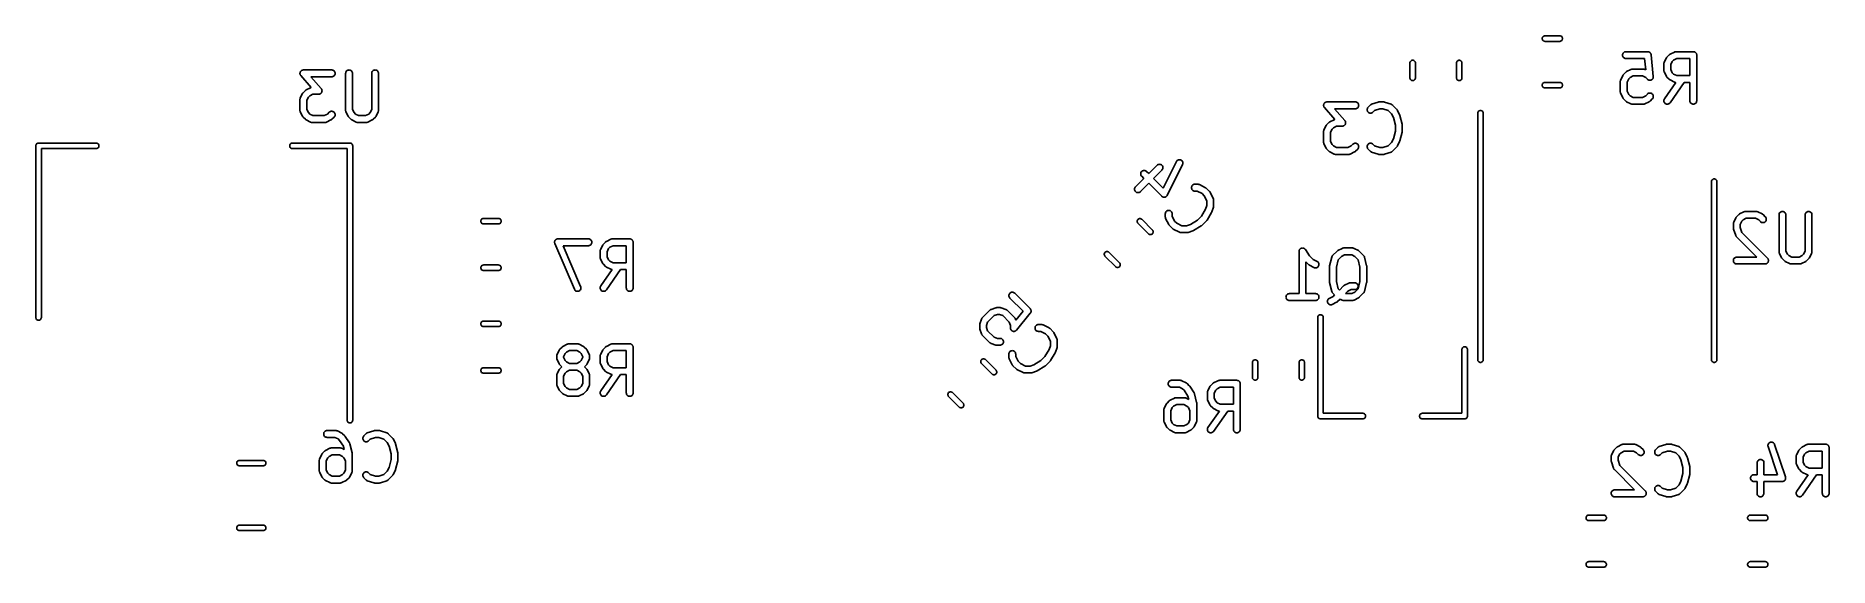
# Model space of a CAD drawing. Extents: x 105 to 144.3, y -106.1 to -94.4.
import ezdxf

# ---------------------------------------------------------------- set-up
doc = ezdxf.new("R2010")
doc.units = 0
doc.header["$MEASUREMENT"] = 0
doc.layers.add('BLACK', color=7, linetype='CONTINUOUS')

msp = doc.modelspace()

# ---------------------------------------------------------------- linework, layer by layer
at = {"layer": 'BLACK', "linetype": 'CONTINUOUS'}
for p, q in [((138.027, -94.49), (138.028, -94.4782)), ((138.028, -94.5018), (138.027, -94.49)), ((138.028, -94.4782), (138.032, -94.4669)), ((138.032, -94.5131), (138.028, -94.5018)), ((138.032, -94.4669), (138.037, -94.4565)), ((138.037, -94.5235), (138.032, -94.5131)), ((138.037, -94.4565), (138.045, -94.4474)), ((138.045, -94.5326), (138.037, -94.5235)), ((138.045, -94.4474), (138.054, -94.4399)), ((138.054, -94.5401), (138.045, -94.5326)), ((138.054, -94.4399), (138.064, -94.4343)), ((138.064, -94.5457), (138.054, -94.5401)), ((138.064, -94.4343), (138.075, -94.4309)), ((138.075, -94.5491), (138.064, -94.5457)), ((138.075, -94.4309), (138.084, -94.43)), ((138.084, -94.55), (138.075, -94.5491)), ((138.084, -94.43), (138.416, -94.43)), ((138.416, -94.55), (138.084, -94.55)), ((138.416, -94.43), (138.425, -94.4309)), ((138.425, -94.5491), (138.416, -94.55)), ((138.425, -94.4309), (138.436, -94.4343)), ((138.436, -94.5457), (138.425, -94.5491)), ((138.436, -94.4343), (138.446, -94.4399)), ((138.446, -94.5401), (138.436, -94.5457)), ((138.446, -94.4399), (138.455, -94.4474)), ((138.455, -94.5326), (138.446, -94.5401)), ((138.455, -94.4474), (138.463, -94.4565)), ((138.463, -94.5235), (138.455, -94.5326)), ((138.463, -94.4565), (138.468, -94.4669)), ((138.468, -94.5131), (138.463, -94.5235)), ((138.468, -94.4669), (138.472, -94.4782)), ((138.472, -94.5018), (138.468, -94.5131)), ((138.472, -94.4782), (138.473, -94.49)), ((138.473, -94.49), (138.472, -94.5018)), ((135.13, -95.0218), (135.131, -95.013)), ((135.13, -95.3532), (135.13, -95.0218)), ((135.131, -95.013), (135.134, -95.0016)), ((135.134, -95.0016), (135.14, -94.9912)), ((135.14, -94.9912), (135.147, -94.9821)), ((135.147, -94.9821), (135.157, -94.9746)), ((135.157, -94.9746), (135.167, -94.969)), ((135.167, -94.969), (135.178, -94.9656)), ((135.178, -94.9656), (135.19, -94.9644)), ((135.19, -94.9644), (135.202, -94.9656)), ((135.202, -94.9656), (135.213, -94.969)), ((135.213, -94.969), (135.223, -94.9746)), ((135.223, -94.9746), (135.233, -94.9821)), ((135.233, -94.9821), (135.24, -94.9912)), ((135.24, -94.9912), (135.246, -95.0016)), ((135.246, -95.0016), (135.249, -95.013)), ((135.249, -95.013), (135.25, -95.0218)), ((135.25, -95.0218), (135.25, -95.3532)), ((136.15, -95.0218), (136.151, -95.013)), ((136.15, -95.3532), (136.15, -95.0218)), ((136.151, -95.013), (136.154, -95.0016)), ((136.154, -95.0016), (136.16, -94.9912)), ((136.16, -94.9912), (136.167, -94.9821)), ((136.167, -94.9821), (136.177, -94.9746)), ((136.177, -94.9746), (136.187, -94.969)), ((136.187, -94.969), (136.198, -94.9656)), ((136.198, -94.9656), (136.21, -94.9644)), ((136.21, -94.9644), (136.222, -94.9656)), ((136.222, -94.9656), (136.233, -94.969)), ((136.233, -94.969), (136.243, -94.9746)), ((136.243, -94.9746), (136.253, -94.9821)), ((136.253, -94.9821), (136.26, -94.9912)), ((136.26, -94.9912), (136.266, -95.0016)), ((136.266, -95.0016), (136.269, -95.013)), ((136.269, -95.013), (136.27, -95.0218)), ((136.27, -95.0218), (136.27, -95.3532)), ((139.787, -94.8519), (139.788, -94.8373)), ((139.788, -94.8664), (139.787, -94.8519)), ((139.788, -94.8373), (139.793, -94.8233)), ((139.792, -94.8805), (139.788, -94.8664)), ((139.799, -94.8934), (139.792, -94.8805)), ((139.793, -94.8233), (139.8, -94.8104)), ((139.808, -94.9049), (139.799, -94.8934)), ((139.8, -94.8104), (139.809, -94.7992)), ((139.82, -94.9143), (139.808, -94.9049)), ((139.809, -94.7992), (139.82, -94.7899)), ((139.82, -94.7899), (139.833, -94.783)), ((139.832, -94.9213), (139.82, -94.9143)), ((139.846, -94.9257), (139.832, -94.9213)), ((139.833, -94.783), (139.847, -94.7788)), ((139.861, -94.9274), (139.846, -94.9257)), ((139.847, -94.7788), (139.862, -94.7774)), ((139.862, -94.9274), (139.861, -94.9274)), ((139.862, -94.7774), (140.338, -94.7774)), ((140.27, -94.9274), (139.862, -94.9274)), ((140.295, -95.1756), (140.27, -94.9274)), ((140.338, -94.7774), (140.339, -94.7774)), ((140.339, -94.7774), (140.342, -94.7778)), ((140.342, -94.7778), (140.346, -94.7778)), ((140.346, -94.7778), (140.35, -94.7786)), ((140.35, -94.7786), (140.354, -94.779)), ((140.354, -94.779), (140.357, -94.78)), ((140.357, -94.78), (140.36, -94.7807)), ((140.36, -94.7807), (140.364, -94.7822)), ((140.364, -94.7822), (140.368, -94.7834)), ((140.368, -94.7834), (140.371, -94.785)), ((140.371, -94.785), (140.374, -94.7863)), ((140.374, -94.7863), (140.377, -94.7886)), ((140.377, -94.7886), (140.38, -94.7905)), ((140.38, -94.7905), (140.383, -94.7926)), ((140.383, -94.7926), (140.386, -94.7945)), ((140.386, -94.7945), (140.389, -94.7973)), ((140.389, -94.7973), (140.392, -94.7999)), ((140.392, -94.7999), (140.394, -94.8025)), ((140.394, -94.8025), (140.396, -94.8049)), ((140.396, -94.8049), (140.398, -94.8082)), ((140.398, -94.8082), (140.401, -94.8113)), ((140.401, -94.8113), (140.402, -94.8143)), ((140.402, -94.8143), (140.404, -94.817)), ((140.404, -94.817), (140.406, -94.8207)), ((140.406, -94.8207), (140.408, -94.8243)), ((140.408, -94.8243), (140.409, -94.8275)), ((140.409, -94.8275), (140.41, -94.8306)), ((140.41, -94.8306), (140.411, -94.8345)), ((140.411, -94.8345), (140.412, -94.8383)), ((140.412, -94.8383), (140.412, -94.8416)), ((140.412, -94.8416), (140.413, -94.8449)), ((140.413, -94.8449), (140.46, -95.3211)), ((140.692, -95.0374), (140.693, -95.0324)), ((140.692, -95.0396), (140.692, -95.0374)), ((140.692, -95.0418), (140.692, -95.0396)), ((140.692, -95.0429), (140.692, -95.0418)), ((140.692, -95.1857), (140.692, -95.0429)), ((140.693, -95.0273), (140.694, -95.0252)), ((140.693, -95.0324), (140.693, -95.0273)), ((140.694, -95.023), (140.696, -95.0182)), ((140.694, -95.0252), (140.694, -95.023)), ((140.696, -95.0182), (140.698, -95.0133)), ((140.698, -95.0133), (140.699, -95.0114)), ((140.699, -95.0114), (140.7, -95.0093)), ((140.7, -95.0093), (140.747, -94.9141)), ((140.747, -94.9141), (140.748, -94.9131)), ((140.748, -94.9131), (140.75, -94.9096)), ((140.75, -94.9096), (140.752, -94.9059)), ((140.752, -94.9059), (140.754, -94.9035)), ((140.754, -94.9035), (140.756, -94.9009)), ((140.756, -94.9009), (140.759, -94.8978)), ((140.759, -94.8978), (140.761, -94.8946)), ((140.761, -94.8946), (140.809, -94.847)), ((140.809, -94.847), (140.81, -94.8462)), ((140.81, -94.8462), (140.813, -94.8436)), ((140.813, -94.8436), (140.816, -94.8407)), ((140.816, -94.8407), (140.819, -94.839)), ((140.819, -94.839), (140.821, -94.8371)), ((140.821, -94.8371), (140.825, -94.8352)), ((140.825, -94.8352), (140.828, -94.8329)), ((140.828, -94.8329), (140.924, -94.7853)), ((140.876, -94.992), (140.842, -95.0606)), ((140.842, -95.0606), (140.842, -95.168)), ((140.906, -94.9616), (140.876, -94.992)), ((140.975, -94.9274), (140.906, -94.9616)), ((140.924, -94.7853), (140.925, -94.7848)), ((140.925, -94.7848), (140.927, -94.7841)), ((140.927, -94.7841), (140.929, -94.783)), ((140.929, -94.783), (140.933, -94.7816)), ((140.933, -94.7816), (140.938, -94.7798)), ((140.938, -94.7798), (140.94, -94.7794)), ((140.94, -94.7794), (140.943, -94.7788)), ((140.943, -94.7788), (140.948, -94.7783)), ((140.948, -94.7783), (140.953, -94.7775)), ((140.953, -94.7775), (140.955, -94.7776)), ((140.955, -94.7776), (140.957, -94.7774)), ((140.957, -94.7774), (141.338, -94.7774)), ((141.263, -94.9274), (140.975, -94.9274)), ((141.263, -95.3012), (141.263, -94.9274)), ((141.338, -94.7774), (141.339, -94.7774)), ((141.339, -94.7774), (141.339, -94.7774)), ((141.339, -94.7774), (141.339, -94.7774)), ((141.339, -94.7774), (141.339, -94.7774)), ((141.339, -94.7774), (141.346, -94.7782)), ((141.346, -94.7782), (141.353, -94.7789)), ((141.353, -94.7789), (141.353, -94.779)), ((141.353, -94.779), (141.354, -94.779)), ((141.354, -94.779), (141.36, -94.7811)), ((141.36, -94.7811), (141.367, -94.7832)), ((141.367, -94.7832), (141.367, -94.7834)), ((141.367, -94.7834), (141.368, -94.7834)), ((141.368, -94.7834), (141.374, -94.7869)), ((141.374, -94.7869), (141.38, -94.7902)), ((141.38, -94.7902), (141.38, -94.7904)), ((141.38, -94.7904), (141.38, -94.7905)), ((141.38, -94.7905), (141.386, -94.795)), ((141.386, -94.795), (141.391, -94.7995)), ((141.391, -94.7995), (141.391, -94.7997)), ((141.391, -94.7997), (141.392, -94.7999)), ((141.392, -94.7999), (141.396, -94.8054)), ((141.396, -94.8054), (141.401, -94.8109)), ((141.401, -94.8109), (141.401, -94.8111)), ((141.401, -94.8111), (141.401, -94.8113)), ((141.401, -94.8113), (141.404, -94.8176)), ((141.404, -94.8176), (141.407, -94.8238)), ((141.407, -94.8238), (141.408, -94.8241)), ((141.408, -94.8241), (141.408, -94.8243)), ((141.408, -94.8243), (141.41, -94.8311)), ((141.41, -94.8311), (141.412, -94.8378)), ((141.412, -94.8378), (141.412, -94.8381)), ((141.412, -94.8381), (141.412, -94.8383)), ((141.412, -94.8383), (141.412, -94.8453)), ((141.412, -94.8453), (141.413, -94.8524)), ((141.413, -94.8524), (141.413, -95.8524)), ((110.815, -95.2519), (110.816, -95.2492)), ((110.816, -95.2565), (110.815, -95.2519)), ((110.816, -95.2466), (110.817, -95.242)), ((110.816, -95.2492), (110.816, -95.2466)), ((110.816, -95.2612), (110.816, -95.2565)), ((110.817, -95.2638), (110.816, -95.2612)), ((110.817, -95.2373), (110.818, -95.2348)), ((110.817, -95.242), (110.817, -95.2373)), ((110.817, -95.2664), (110.817, -95.2638)), ((110.818, -95.2709), (110.817, -95.2664)), ((110.818, -95.2322), (110.82, -95.2278)), ((110.818, -95.2348), (110.818, -95.2322)), ((110.819, -95.2755), (110.818, -95.2709)), ((110.82, -95.2779), (110.819, -95.2755)), ((110.82, -95.2278), (110.821, -95.2233)), ((110.821, -95.2805), (110.82, -95.2779)), ((110.821, -95.2233), (110.823, -95.221)), ((110.823, -95.2846), (110.821, -95.2805)), ((110.823, -95.221), (110.824, -95.2185)), ((110.825, -95.289), (110.823, -95.2846)), ((110.824, -95.2185), (110.826, -95.2146)), ((110.827, -95.2911), (110.825, -95.289)), ((110.826, -95.2146), (110.828, -95.2104)), ((110.828, -95.2934), (110.827, -95.2911)), ((110.828, -95.2104), (110.83, -95.2084)), ((110.831, -95.2971), (110.828, -95.2934)), ((110.83, -95.2084), (110.831, -95.2062)), ((110.831, -95.2062), (110.835, -95.2028)), ((110.833, -95.301), (110.831, -95.2971)), ((110.834, -95.3018), (110.833, -95.301)), ((111.061, -95.5611), (110.834, -95.3018)), ((110.835, -95.2028), (110.838, -95.1992)), ((110.838, -95.1992), (110.84, -95.1975)), ((110.84, -95.1975), (110.841, -95.1956)), ((110.841, -95.1956), (110.845, -95.1929)), ((110.845, -95.1929), (110.849, -95.1899)), ((110.849, -95.1899), (110.851, -95.1887)), ((110.851, -95.1887), (110.853, -95.1872)), ((110.853, -95.1872), (110.858, -95.1852)), ((110.858, -95.1852), (110.862, -95.183)), ((110.862, -95.183), (110.864, -95.1823)), ((110.864, -95.1823), (110.867, -95.1812)), ((110.867, -95.1812), (110.871, -95.1802)), ((110.871, -95.1802), (110.876, -95.1788)), ((110.876, -95.1788), (110.879, -95.1786)), ((110.879, -95.1786), (110.881, -95.178)), ((110.881, -95.178), (110.886, -95.1778)), ((110.886, -95.1778), (110.89, -95.1774)), ((110.89, -95.1774), (111.51, -95.1774)), ((111.51, -95.3274), (111.056, -95.3274)), ((111.056, -95.3274), (111.28, -95.5839)), ((111.51, -95.1774), (111.511, -95.1774)), ((111.524, -95.326), (111.51, -95.3274)), ((111.511, -95.1774), (111.525, -95.179)), ((111.538, -95.3217), (111.524, -95.326)), ((111.525, -95.179), (111.539, -95.1834)), ((111.551, -95.3148), (111.538, -95.3217)), ((111.539, -95.1834), (111.552, -95.1905)), ((111.562, -95.3056), (111.551, -95.3148)), ((111.552, -95.1905), (111.563, -95.1999)), ((111.572, -95.2943), (111.562, -95.3056)), ((111.563, -95.1999), (111.572, -95.2113)), ((111.572, -95.2113), (111.579, -95.2243)), ((111.579, -95.2814), (111.572, -95.2943)), ((111.579, -95.2243), (111.583, -95.2383)), ((111.583, -95.2675), (111.579, -95.2814)), ((111.583, -95.2383), (111.585, -95.2529)), ((111.585, -95.2529), (111.583, -95.2675)), ((111.815, -95.2513), (111.817, -95.2368)), ((111.815, -95.2524), (111.815, -95.2513)), ((111.815, -96.0619), (111.815, -95.2524)), ((111.817, -95.2368), (111.822, -95.2228)), ((111.822, -95.2228), (111.829, -95.21)), ((111.829, -95.21), (111.838, -95.1988)), ((111.838, -95.1988), (111.849, -95.1896)), ((111.849, -95.1896), (111.862, -95.1828)), ((111.862, -95.1828), (111.876, -95.1787)), ((111.876, -95.1787), (111.891, -95.1774)), ((111.891, -95.1774), (111.906, -95.1789)), ((111.906, -95.1789), (111.92, -95.1832)), ((111.92, -95.1832), (111.932, -95.1902)), ((111.932, -95.1902), (111.944, -95.1995)), ((111.944, -95.1995), (111.953, -95.2109)), ((111.953, -95.2109), (111.96, -95.2238)), ((111.96, -95.2238), (111.964, -95.2378)), ((111.964, -95.2378), (111.965, -95.2524)), ((111.965, -95.2524), (111.965, -96.0442)), ((112.387, -95.2513), (112.389, -95.2368)), ((112.387, -95.2524), (112.387, -95.2513)), ((112.387, -96.0442), (112.387, -95.2524)), ((112.389, -95.2368), (112.393, -95.2228)), ((112.393, -95.2228), (112.4, -95.21)), ((112.4, -95.21), (112.409, -95.1988)), ((112.409, -95.1988), (112.421, -95.1896)), ((112.421, -95.1896), (112.434, -95.1828)), ((112.434, -95.1828), (112.448, -95.1787)), ((112.448, -95.1787), (112.462, -95.1774)), ((112.462, -95.1774), (112.477, -95.1789)), ((112.477, -95.1789), (112.491, -95.1832)), ((112.491, -95.1832), (112.504, -95.1902)), ((112.504, -95.1902), (112.515, -95.1995)), ((112.515, -95.1995), (112.524, -95.2109)), ((112.524, -95.2109), (112.531, -95.2238)), ((112.531, -95.2238), (112.535, -95.2378)), ((112.535, -95.2378), (112.537, -95.2524)), ((112.537, -95.2524), (112.537, -96.0619)), ((135.131, -95.362), (135.13, -95.3532)), ((135.134, -95.3734), (135.131, -95.362)), ((135.14, -95.3838), (135.134, -95.3734)), ((135.147, -95.3929), (135.14, -95.3838)), ((135.157, -95.4004), (135.147, -95.3929)), ((135.167, -95.406), (135.157, -95.4004)), ((135.178, -95.4094), (135.167, -95.406)), ((135.19, -95.4106), (135.178, -95.4094)), ((135.202, -95.4094), (135.19, -95.4106)), ((135.213, -95.406), (135.202, -95.4094)), ((135.223, -95.4004), (135.213, -95.406)), ((135.233, -95.3929), (135.223, -95.4004)), ((135.24, -95.3838), (135.233, -95.3929)), ((135.246, -95.3734), (135.24, -95.3838)), ((135.249, -95.362), (135.246, -95.3734)), ((135.25, -95.3532), (135.249, -95.362)), ((136.151, -95.362), (136.15, -95.3532)), ((136.154, -95.3734), (136.151, -95.362)), ((136.16, -95.3838), (136.154, -95.3734)), ((136.167, -95.3929), (136.16, -95.3838)), ((136.177, -95.4004), (136.167, -95.3929)), ((136.187, -95.406), (136.177, -95.4004)), ((136.198, -95.4094), (136.187, -95.406)), ((136.21, -95.4106), (136.198, -95.4094)), ((136.222, -95.4094), (136.21, -95.4106)), ((136.233, -95.406), (136.222, -95.4094)), ((136.243, -95.4004), (136.233, -95.406)), ((136.253, -95.3929), (136.243, -95.4004)), ((136.26, -95.3838), (136.253, -95.3929)), ((136.266, -95.3734), (136.26, -95.3838)), ((136.269, -95.362), (136.266, -95.3734)), ((136.27, -95.3532), (136.269, -95.362)), ((138.054, -95.4599), (138.064, -95.4543)), ((138.064, -95.4543), (138.075, -95.4509)), ((138.075, -95.4509), (138.084, -95.45)), ((138.084, -95.45), (138.416, -95.45)), ((138.416, -95.45), (138.425, -95.4509)), ((138.425, -95.4509), (138.436, -95.4543)), ((138.436, -95.4543), (138.446, -95.4599)), ((139.739, -95.4184), (139.74, -95.4133)), ((139.74, -95.4206), (139.739, -95.4184)), ((139.739, -95.4228), (139.74, -95.4206)), ((139.739, -95.4238), (139.739, -95.4228)), ((139.739, -95.6619), (139.739, -95.4238)), ((139.74, -95.4133), (139.741, -95.4082)), ((139.741, -95.4082), (139.742, -95.4061)), ((139.742, -95.4039), (139.744, -95.3991)), ((139.742, -95.4061), (139.742, -95.4039)), ((139.744, -95.3991), (139.745, -95.3943)), ((139.745, -95.3943), (139.746, -95.3923)), ((139.746, -95.3923), (139.747, -95.3903)), ((139.747, -95.3903), (139.795, -95.295)), ((139.795, -95.2941), (139.798, -95.2906)), ((139.795, -95.295), (139.795, -95.2941)), ((139.798, -95.2906), (139.8, -95.2868)), ((139.8, -95.2868), (139.802, -95.2844)), ((139.802, -95.2844), (139.803, -95.2818)), ((139.803, -95.2818), (139.806, -95.2788)), ((139.806, -95.2788), (139.809, -95.2755)), ((139.809, -95.2755), (139.856, -95.2279)), ((139.856, -95.2279), (139.857, -95.2272)), ((139.857, -95.2272), (139.861, -95.2246)), ((139.861, -95.2246), (139.864, -95.2217)), ((139.864, -95.2217), (139.866, -95.22)), ((139.866, -95.22), (139.869, -95.2181)), ((139.869, -95.2181), (139.872, -95.2161)), ((139.872, -95.2161), (139.876, -95.2139)), ((139.876, -95.2139), (139.971, -95.1663)), ((139.924, -95.373), (139.889, -95.4415)), ((139.889, -95.4415), (139.889, -95.6442)), ((139.954, -95.3426), (139.924, -95.373)), ((140.022, -95.3083), (139.954, -95.3426)), ((139.971, -95.1663), (139.972, -95.1658)), ((139.972, -95.1658), (139.974, -95.165)), ((139.974, -95.165), (139.976, -95.164)), ((139.976, -95.164), (139.981, -95.1625)), ((139.981, -95.1625), (139.986, -95.1607)), ((139.986, -95.1607), (139.988, -95.1604)), ((139.988, -95.1604), (139.99, -95.1598)), ((139.99, -95.1598), (139.995, -95.1593)), ((139.995, -95.1593), (140, -95.1585)), ((140, -95.1585), (140.003, -95.1585)), ((140.003, -95.1585), (140.005, -95.1583)), ((140.005, -95.1583), (140.243, -95.1583)), ((140.225, -95.3083), (140.022, -95.3083)), ((140.294, -95.3426), (140.225, -95.3083)), ((140.243, -95.1583), (140.244, -95.1583)), ((140.244, -95.1583), (140.246, -95.1586)), ((140.246, -95.1586), (140.248, -95.1585)), ((140.248, -95.1585), (140.253, -95.1594)), ((140.253, -95.1594), (140.258, -95.16)), ((140.258, -95.16), (140.261, -95.1606)), ((140.261, -95.1606), (140.263, -95.161)), ((140.263, -95.161), (140.268, -95.1628)), ((140.268, -95.1628), (140.272, -95.1644)), ((140.272, -95.1644), (140.274, -95.1655)), ((140.274, -95.1655), (140.276, -95.1663)), ((140.276, -95.1663), (140.295, -95.1756)), ((140.333, -95.3816), (140.294, -95.3426)), ((140.335, -95.3839), (140.333, -95.3816)), ((140.338, -95.3865), (140.335, -95.3839)), ((140.341, -95.3885), (140.338, -95.3865)), ((140.344, -95.3909), (140.341, -95.3885)), ((140.347, -95.3926), (140.344, -95.3909)), ((140.35, -95.3946), (140.347, -95.3926)), ((140.354, -95.3961), (140.35, -95.3946)), ((140.357, -95.3978), (140.354, -95.3961)), ((140.36, -95.3989), (140.357, -95.3978)), ((140.364, -95.4003), (140.36, -95.3989)), ((140.367, -95.401), (140.364, -95.4003)), ((140.371, -95.4021), (140.367, -95.401)), ((140.374, -95.4025), (140.371, -95.4021)), ((140.378, -95.4032), (140.374, -95.4025)), ((140.382, -95.4032), (140.378, -95.4032)), ((140.385, -95.4036), (140.382, -95.4032)), ((140.389, -95.4032), (140.385, -95.4036)), ((140.393, -95.4032), (140.389, -95.4032)), ((140.396, -95.4025), (140.393, -95.4032)), ((140.4, -95.4022), (140.396, -95.4025)), ((140.403, -95.4012), (140.4, -95.4022)), ((140.407, -95.4005), (140.403, -95.4012)), ((140.41, -95.3991), (140.407, -95.4005)), ((140.414, -95.398), (140.41, -95.3991)), ((140.417, -95.3963), (140.414, -95.398)), ((140.421, -95.395), (140.417, -95.3963)), ((140.424, -95.3929), (140.421, -95.395)), ((140.427, -95.3912), (140.424, -95.3929)), ((140.43, -95.3889), (140.427, -95.3912)), ((140.433, -95.3869), (140.43, -95.3889)), ((140.435, -95.3843), (140.433, -95.3869)), ((140.438, -95.382), (140.435, -95.3843)), ((140.441, -95.3792), (140.438, -95.382)), ((140.443, -95.3767), (140.441, -95.3792)), ((140.445, -95.3736), (140.443, -95.3767)), ((140.448, -95.3707), (140.445, -95.3736)), ((140.449, -95.3676), (140.448, -95.3707)), ((140.452, -95.3646), (140.449, -95.3676)), ((140.453, -95.3611), (140.452, -95.3646)), ((140.455, -95.3579), (140.453, -95.3611)), ((140.456, -95.3544), (140.455, -95.3579)), ((140.457, -95.3511), (140.456, -95.3544)), ((140.458, -95.3475), (140.457, -95.3511)), ((140.459, -95.3439), (140.458, -95.3475)), ((140.46, -95.3403), (140.459, -95.3439)), ((140.46, -95.3211), (140.46, -95.3222)), ((140.46, -95.3222), (140.46, -95.3258)), ((140.46, -95.3258), (140.461, -95.3294)), ((140.461, -95.3294), (140.46, -95.3331)), ((140.46, -95.3331), (140.46, -95.3368)), ((140.46, -95.3368), (140.46, -95.3403)), ((140.692, -95.1879), (140.692, -95.1857)), ((140.692, -95.1901), (140.692, -95.1879)), ((140.693, -95.1952), (140.692, -95.1901)), ((140.693, -95.2003), (140.693, -95.1952)), ((140.694, -95.2024), (140.693, -95.2003)), ((140.694, -95.2046), (140.694, -95.2024)), ((140.696, -95.2094), (140.694, -95.2046)), ((140.697, -95.2143), (140.696, -95.2094)), ((140.698, -95.2162), (140.697, -95.2143)), ((140.699, -95.2183), (140.698, -95.2162)), ((140.7, -95.2193), (140.699, -95.2183)), ((140.747, -95.3145), (140.7, -95.2193)), ((140.705, -95.8094), (140.956, -95.4512)), ((140.749, -95.3181), (140.747, -95.3145)), ((140.751, -95.3218), (140.749, -95.3181)), ((140.753, -95.3242), (140.751, -95.3218)), ((140.755, -95.3269), (140.753, -95.3242)), ((140.758, -95.3299), (140.755, -95.3269)), ((140.761, -95.3332), (140.758, -95.3299)), ((140.761, -95.334), (140.761, -95.3332)), ((140.809, -95.3816), (140.761, -95.334)), ((140.812, -95.3843), (140.809, -95.3816)), ((140.815, -95.3872), (140.812, -95.3843)), ((140.818, -95.3889), (140.815, -95.3872)), ((140.82, -95.3909), (140.818, -95.3889)), ((140.824, -95.3929), (140.82, -95.3909)), ((140.827, -95.3952), (140.824, -95.3929)), ((140.828, -95.3957), (140.827, -95.3952)), ((140.924, -95.4433), (140.828, -95.3957)), ((141.139, -95.4512), (140.828, -95.8954)), ((140.842, -95.168), (140.876, -95.2365)), ((140.876, -95.2365), (140.906, -95.2669)), ((140.906, -95.2669), (140.975, -95.3012)), ((140.926, -95.4441), (140.924, -95.4433)), ((140.928, -95.4451), (140.926, -95.4441)), ((140.932, -95.4467), (140.928, -95.4451)), ((140.937, -95.4485), (140.932, -95.4467)), ((140.939, -95.4489), (140.937, -95.4485)), ((140.942, -95.4496), (140.939, -95.4489)), ((140.947, -95.4501), (140.942, -95.4496)), ((140.952, -95.451), (140.947, -95.4501)), ((140.954, -95.4509), (140.952, -95.451)), ((140.956, -95.4512), (140.954, -95.4509)), ((140.975, -95.3012), (141.263, -95.3012)), ((141.263, -95.4512), (141.139, -95.4512)), ((141.263, -95.8524), (141.263, -95.4512)), ((110.815, -95.8228), (110.816, -95.8206)), ((110.815, -95.8238), (110.815, -95.8228)), ((110.815, -96.0619), (110.815, -95.8238)), ((110.816, -95.8184), (110.817, -95.8133)), ((110.816, -95.8206), (110.816, -95.8184)), ((110.817, -95.8082), (110.818, -95.8061)), ((110.817, -95.8133), (110.817, -95.8082)), ((110.818, -95.8039), (110.82, -95.7991)), ((110.818, -95.8061), (110.818, -95.8039)), ((110.82, -95.7991), (110.822, -95.7943)), ((110.822, -95.7943), (110.823, -95.7923)), ((110.823, -95.7903), (110.871, -95.695)), ((110.823, -95.7923), (110.823, -95.7903)), ((110.871, -95.6941), (110.874, -95.6906)), ((110.871, -95.695), (110.871, -95.6941)), ((110.874, -95.6906), (110.876, -95.6868)), ((110.876, -95.6868), (110.878, -95.6844)), ((110.878, -95.6844), (110.879, -95.6818)), ((110.879, -95.6818), (110.882, -95.6788)), ((110.882, -95.6788), (110.885, -95.6755)), ((110.885, -95.6755), (110.933, -95.6279)), ((110.933, -95.6272), (110.937, -95.6246)), ((110.933, -95.6279), (110.933, -95.6272)), ((110.937, -95.6246), (110.94, -95.6217)), ((110.94, -95.6217), (110.942, -95.62)), ((110.942, -95.62), (110.945, -95.6181)), ((110.945, -95.6181), (110.949, -95.6161)), ((110.949, -95.6161), (110.952, -95.6139)), ((110.952, -95.6139), (111.047, -95.5663)), ((111, -95.773), (110.965, -95.8415)), ((110.965, -95.8415), (110.965, -96.0442)), ((111.03, -95.7426), (111, -95.773)), ((111.099, -95.7083), (111.03, -95.7426)), ((111.047, -95.5663), (111.048, -95.5658)), ((111.048, -95.5658), (111.05, -95.565)), ((111.05, -95.565), (111.052, -95.564)), ((111.052, -95.564), (111.057, -95.5625)), ((111.057, -95.5625), (111.061, -95.5611)), ((111.224, -95.7083), (111.099, -95.7083)), ((111.228, -95.7079), (111.224, -95.7083)), ((111.233, -95.7077), (111.228, -95.7079)), ((111.236, -95.7072), (111.233, -95.7077)), ((111.238, -95.7069), (111.236, -95.7072)), ((111.243, -95.7055), (111.238, -95.7069)), ((111.247, -95.7045), (111.243, -95.7055)), ((111.25, -95.7034), (111.247, -95.7045)), ((111.252, -95.7027), (111.25, -95.7034)), ((111.257, -95.7005), (111.252, -95.7027)), ((111.261, -95.6986), (111.257, -95.7005)), ((111.263, -95.697), (111.261, -95.6986)), ((111.265, -95.6958), (111.263, -95.697)), ((111.269, -95.6928), (111.265, -95.6958)), ((111.273, -95.6901), (111.269, -95.6928)), ((111.275, -95.6882), (111.273, -95.6901)), ((111.277, -95.6866), (111.275, -95.6882)), ((111.28, -95.6829), (111.277, -95.6866)), ((111.28, -95.5839), (111.281, -95.5847)), ((111.283, -95.6795), (111.28, -95.6829)), ((111.281, -95.5847), (111.284, -95.5886)), ((111.284, -95.6773), (111.283, -95.6795)), ((111.284, -95.5886), (111.287, -95.5923)), ((111.286, -95.6753), (111.284, -95.6773)), ((111.288, -95.6711), (111.286, -95.6753)), ((111.287, -95.5923), (111.288, -95.5946)), ((111.288, -95.5946), (111.289, -95.5968)), ((111.291, -95.6672), (111.288, -95.6711)), ((111.289, -95.5968), (111.291, -95.6011)), ((111.291, -95.6011), (111.293, -95.6052)), ((111.292, -95.6647), (111.291, -95.6672)), ((111.293, -95.6624), (111.292, -95.6647)), ((111.293, -95.6052), (111.294, -95.6078)), ((111.294, -95.6579), (111.293, -95.6624)), ((111.294, -95.6078), (111.295, -95.6102)), ((111.296, -95.6535), (111.294, -95.6579)), ((111.295, -95.6102), (111.296, -95.6148)), ((111.296, -95.6148), (111.297, -95.6193)), ((111.297, -95.6484), (111.296, -95.6509)), ((111.296, -95.6509), (111.296, -95.6535)), ((111.297, -95.6193), (111.298, -95.6219)), ((111.298, -95.6437), (111.297, -95.6484)), ((111.298, -95.6219), (111.298, -95.6245)), ((111.298, -95.6245), (111.298, -95.6292)), ((111.298, -95.6292), (111.299, -95.6339)), ((111.299, -95.6391), (111.298, -95.6437)), ((111.299, -95.6339), (111.299, -95.6365)), ((111.299, -95.6365), (111.299, -95.6391)), ((138.027, -95.51), (138.028, -95.4982)), ((138.028, -95.5218), (138.027, -95.51)), ((138.028, -95.4982), (138.032, -95.4869)), ((138.032, -95.5331), (138.028, -95.5218)), ((138.032, -95.4869), (138.037, -95.4765)), ((138.037, -95.5435), (138.032, -95.5331)), ((138.037, -95.4765), (138.045, -95.4674)), ((138.045, -95.5526), (138.037, -95.5435)), ((138.045, -95.4674), (138.054, -95.4599)), ((138.054, -95.5601), (138.045, -95.5526)), ((138.064, -95.5657), (138.054, -95.5601)), ((138.075, -95.5691), (138.064, -95.5657)), ((138.084, -95.57), (138.075, -95.5691)), ((138.416, -95.57), (138.084, -95.57)), ((138.425, -95.5691), (138.416, -95.57)), ((138.436, -95.5657), (138.425, -95.5691)), ((138.446, -95.5601), (138.436, -95.5657)), ((138.446, -95.4599), (138.455, -95.4674)), ((138.455, -95.5526), (138.446, -95.5601)), ((138.455, -95.4674), (138.463, -95.4765)), ((138.463, -95.5435), (138.455, -95.5526)), ((138.463, -95.4765), (138.468, -95.4869)), ((138.468, -95.5331), (138.463, -95.5435)), ((138.468, -95.4869), (138.472, -95.4982)), ((138.472, -95.5218), (138.468, -95.5331)), ((138.472, -95.4982), (138.473, -95.51)), ((138.473, -95.51), (138.472, -95.5218)), ((139.739, -95.6641), (139.739, -95.6619)), ((139.739, -95.6663), (139.739, -95.6641)), ((139.74, -95.6714), (139.739, -95.6663)), ((139.741, -95.6765), (139.74, -95.6714)), ((139.741, -95.6786), (139.741, -95.6765)), ((139.742, -95.6808), (139.741, -95.6786)), ((139.743, -95.6856), (139.742, -95.6808)), ((139.745, -95.6905), (139.743, -95.6856)), ((139.746, -95.6924), (139.745, -95.6905)), ((139.747, -95.6945), (139.746, -95.6924)), ((139.747, -95.6954), (139.747, -95.6945)), ((139.795, -95.7907), (139.747, -95.6954)), ((139.797, -95.7943), (139.795, -95.7907)), ((139.799, -95.798), (139.797, -95.7943)), ((139.801, -95.8004), (139.799, -95.798)), ((139.803, -95.8031), (139.801, -95.8004)), ((139.806, -95.8061), (139.803, -95.8031)), ((139.808, -95.8094), (139.806, -95.8061)), ((139.809, -95.8102), (139.808, -95.8094)), ((139.856, -95.8578), (139.809, -95.8102)), ((139.889, -95.6442), (139.924, -95.7127)), ((139.924, -95.7127), (139.954, -95.7431)), ((139.954, -95.7431), (140.022, -95.7774)), ((140.022, -95.7774), (140.225, -95.7774)), ((140.225, -95.7774), (140.294, -95.7431)), ((140.294, -95.7431), (140.333, -95.7041)), ((140.333, -95.7034), (140.345, -95.6942)), ((140.333, -95.7041), (140.333, -95.7034)), ((140.345, -95.6942), (140.358, -95.6875)), ((140.358, -95.6875), (140.372, -95.6834)), ((140.372, -95.6834), (140.386, -95.6821)), ((140.386, -95.6821), (140.401, -95.6837)), ((140.439, -95.8102), (140.391, -95.8578)), ((140.401, -95.6837), (140.415, -95.6881)), ((140.415, -95.6881), (140.428, -95.6951)), ((140.428, -95.6951), (140.439, -95.7045)), ((140.439, -95.7045), (140.448, -95.7159)), ((140.448, -95.7989), (140.439, -95.8102)), ((140.448, -95.7159), (140.455, -95.7288)), ((140.455, -95.786), (140.448, -95.7989)), ((140.455, -95.7288), (140.459, -95.7428)), ((140.459, -95.772), (140.455, -95.786)), ((140.459, -95.7428), (140.461, -95.7574)), ((140.461, -95.7574), (140.459, -95.772)), ((140.692, -95.8506), (140.693, -95.836)), ((140.693, -95.836), (140.698, -95.8221)), ((140.698, -95.8221), (140.705, -95.8094)), ((110.816, -96.0641), (110.815, -96.0619)), ((110.816, -96.0663), (110.816, -96.0641)), ((110.816, -96.0714), (110.816, -96.0663)), ((110.817, -96.0765), (110.816, -96.0714)), ((110.818, -96.0786), (110.817, -96.0765)), ((110.818, -96.0808), (110.818, -96.0786)), ((110.82, -96.0856), (110.818, -96.0808)), ((110.821, -96.0905), (110.82, -96.0856)), ((110.822, -96.0924), (110.821, -96.0905)), ((110.823, -96.0945), (110.822, -96.0924)), ((110.823, -96.0954), (110.823, -96.0945)), ((110.871, -96.1907), (110.823, -96.0954)), ((110.873, -96.1943), (110.871, -96.1907)), ((110.875, -96.198), (110.873, -96.1943)), ((110.877, -96.2004), (110.875, -96.198)), ((110.879, -96.2031), (110.877, -96.2004)), ((110.882, -96.2061), (110.879, -96.2031)), ((110.884, -96.2094), (110.882, -96.2061)), ((110.885, -96.2102), (110.884, -96.2094)), ((110.933, -96.2578), (110.885, -96.2102)), ((110.965, -96.0442), (111, -96.1127)), ((111, -96.1127), (111.03, -96.1431)), ((111.03, -96.1431), (111.099, -96.1774)), ((111.099, -96.1774), (111.349, -96.1774)), ((111.349, -96.1774), (111.417, -96.1431)), ((111.417, -96.1431), (111.456, -96.1041)), ((111.456, -96.1041), (111.457, -96.1034)), ((111.457, -96.1034), (111.469, -96.0942)), ((111.469, -96.0942), (111.482, -96.0875)), ((111.482, -96.0875), (111.496, -96.0834)), ((111.496, -96.0834), (111.51, -96.0821)), ((111.51, -96.0821), (111.525, -96.0837)), ((111.563, -96.2102), (111.515, -96.2578)), ((111.525, -96.0837), (111.539, -96.0881)), ((111.539, -96.0881), (111.552, -96.0951)), ((111.552, -96.0951), (111.563, -96.1045)), ((111.563, -96.1045), (111.572, -96.1159)), ((111.572, -96.1989), (111.563, -96.2102)), ((111.572, -96.1159), (111.579, -96.1288)), ((111.579, -96.186), (111.572, -96.1989)), ((111.579, -96.1288), (111.583, -96.1428)), ((111.583, -96.172), (111.579, -96.186)), ((111.583, -96.1428), (111.585, -96.1574)), ((111.585, -96.1574), (111.583, -96.172)), ((111.816, -96.0641), (111.815, -96.0619)), ((111.816, -96.0663), (111.816, -96.0641)), ((111.816, -96.0714), (111.816, -96.0663)), ((111.817, -96.0765), (111.816, -96.0714)), ((111.818, -96.0786), (111.817, -96.0765)), ((111.818, -96.0808), (111.818, -96.0786)), ((111.82, -96.0856), (111.818, -96.0808)), ((111.821, -96.0905), (111.82, -96.0856)), ((111.822, -96.0924), (111.821, -96.0905)), ((111.823, -96.0945), (111.822, -96.0924)), ((111.823, -96.0954), (111.823, -96.0945)), ((111.871, -96.1907), (111.823, -96.0954)), ((111.873, -96.1943), (111.871, -96.1907)), ((111.875, -96.198), (111.873, -96.1943)), ((111.877, -96.2004), (111.875, -96.198)), ((111.879, -96.2031), (111.877, -96.2004)), ((111.882, -96.2061), (111.879, -96.2031)), ((111.884, -96.2094), (111.882, -96.2061)), ((111.885, -96.2102), (111.884, -96.2094)), ((111.933, -96.2578), (111.885, -96.2102)), ((111.965, -96.0442), (112, -96.1127)), ((112, -96.1127), (112.03, -96.1431)), ((112.03, -96.1431), (112.099, -96.1774)), ((112.099, -96.1774), (112.254, -96.1774)), ((112.254, -96.1774), (112.322, -96.1431)), ((112.322, -96.1431), (112.353, -96.1127)), ((112.353, -96.1127), (112.387, -96.0442)), ((112.467, -96.2102), (112.42, -96.2578)), ((112.47, -96.2069), (112.467, -96.2102)), ((112.473, -96.2039), (112.47, -96.2069)), ((112.475, -96.2013), (112.473, -96.2039)), ((112.477, -96.1989), (112.475, -96.2013)), ((112.479, -96.1952), (112.477, -96.1989)), ((112.481, -96.1916), (112.479, -96.1952)), ((112.529, -96.0954), (112.481, -96.1907)), ((112.481, -96.1907), (112.481, -96.1916)), ((112.53, -96.0934), (112.529, -96.0954)), ((112.531, -96.0914), (112.53, -96.0934)), ((112.532, -96.0866), (112.531, -96.0914)), ((112.534, -96.0818), (112.532, -96.0866)), ((112.535, -96.0796), (112.534, -96.0818)), ((112.536, -96.0724), (112.535, -96.0775)), ((112.535, -96.0775), (112.535, -96.0796)), ((112.537, -96.0674), (112.536, -96.0724)), ((112.537, -96.0619), (112.537, -96.063)), ((112.537, -96.063), (112.537, -96.0651)), ((112.537, -96.0651), (112.537, -96.0674)), ((133.239, -95.9519), (133.24, -95.9492)), ((133.24, -95.9565), (133.239, -95.9519)), ((133.24, -95.942), (133.241, -95.9373)), ((133.24, -95.9466), (133.24, -95.942)), ((133.24, -95.9492), (133.24, -95.9466)), ((133.24, -95.9612), (133.24, -95.9565)), ((133.24, -95.9638), (133.24, -95.9612)), ((133.241, -95.9664), (133.24, -95.9638)), ((133.241, -95.9373), (133.242, -95.9348)), ((133.242, -95.971), (133.241, -95.9664)), ((133.242, -95.9322), (133.244, -95.9278)), ((133.242, -95.9348), (133.242, -95.9322)), ((133.243, -95.9755), (133.242, -95.971)), ((133.244, -95.9779), (133.243, -95.9755)), ((133.244, -95.9278), (133.245, -95.9233)), ((133.245, -95.9805), (133.244, -95.9779)), ((133.245, -95.9233), (133.246, -95.921)), ((133.247, -95.9846), (133.245, -95.9805)), ((133.246, -95.921), (133.247, -95.9185)), ((133.247, -95.9185), (133.25, -95.9146)), ((133.249, -95.989), (133.247, -95.9846)), ((133.25, -95.9911), (133.249, -95.989)), ((133.25, -95.9146), (133.252, -95.9104)), ((133.252, -95.9934), (133.25, -95.9911)), ((133.252, -95.9104), (133.254, -95.9084)), ((133.254, -95.9971), (133.252, -95.9934)), ((133.254, -95.9084), (133.255, -95.9062)), ((133.257, -96.001), (133.254, -95.9971)), ((133.255, -95.9062), (133.258, -95.9028)), ((133.258, -96.0018), (133.257, -96.001)), ((133.258, -95.9028), (133.261, -95.8992)), ((133.485, -96.2611), (133.258, -96.0018)), ((133.261, -95.8992), (133.263, -95.8975)), ((133.263, -95.8975), (133.265, -95.8956)), ((133.265, -95.8956), (133.269, -95.8929)), ((133.269, -95.8929), (133.273, -95.8899)), ((133.273, -95.8899), (133.275, -95.8887)), ((133.275, -95.8887), (133.277, -95.8872)), ((133.277, -95.8872), (133.282, -95.8852)), ((133.282, -95.8852), (133.286, -95.883)), ((133.286, -95.883), (133.288, -95.8823)), ((133.288, -95.8823), (133.291, -95.8812)), ((133.291, -95.8812), (133.295, -95.8802)), ((133.295, -95.8802), (133.3, -95.8788)), ((133.3, -95.8788), (133.302, -95.8786)), ((133.302, -95.8786), (133.305, -95.878)), ((133.305, -95.878), (133.31, -95.8778)), ((133.31, -95.8778), (133.314, -95.8774)), ((133.314, -95.8774), (133.933, -95.8774)), ((133.933, -96.0274), (133.48, -96.0274)), ((133.48, -96.0274), (133.704, -96.2839)), ((133.933, -95.8774), (133.934, -95.8774)), ((133.948, -96.026), (133.933, -96.0274)), ((133.934, -95.8774), (133.949, -95.879)), ((133.962, -96.0217), (133.948, -96.026)), ((133.949, -95.879), (133.963, -95.8834)), ((133.975, -96.0148), (133.962, -96.0217)), ((133.963, -95.8834), (133.976, -95.8905)), ((133.986, -96.0056), (133.975, -96.0148)), ((133.976, -95.8905), (133.987, -95.8999)), ((133.996, -95.9943), (133.986, -96.0056)), ((133.987, -95.8999), (133.996, -95.9113)), ((133.996, -95.9113), (134.003, -95.9243)), ((134.002, -95.9814), (133.996, -95.9943)), ((134.007, -95.9675), (134.002, -95.9814)), ((134.003, -95.9243), (134.007, -95.9383)), ((134.007, -95.9383), (134.008, -95.9529)), ((134.008, -95.9529), (134.007, -95.9675)), ((134.192, -96.0474), (134.193, -96.0328)), ((134.193, -96.0619), (134.192, -96.0474)), ((134.193, -96.0328), (134.197, -96.0188)), ((134.197, -96.076), (134.193, -96.0619)), ((134.197, -96.0188), (134.204, -96.0059)), ((134.204, -96.0889), (134.197, -96.076)), ((134.204, -96.0059), (134.214, -95.9946)), ((134.213, -96.1003), (134.204, -96.0889)), ((134.225, -96.1097), (134.213, -96.1003)), ((134.214, -95.9946), (134.261, -95.947)), ((134.237, -96.1167), (134.225, -96.1097)), ((134.251, -96.121), (134.237, -96.1167)), ((134.266, -96.1226), (134.251, -96.121)), ((134.261, -95.947), (134.262, -95.9462)), ((134.262, -95.9462), (134.264, -95.9449)), ((134.264, -95.9449), (134.265, -95.9433)), ((134.265, -95.9433), (134.269, -95.9403)), ((134.28, -96.1213), (134.266, -96.1226)), ((134.269, -95.9403), (134.273, -95.9371)), ((134.273, -95.9371), (134.275, -95.9361)), ((134.275, -95.9361), (134.277, -95.9348)), ((134.277, -95.9348), (134.282, -95.9327)), ((134.295, -96.1173), (134.28, -96.1213)), ((134.282, -95.9327), (134.286, -95.9304)), ((134.286, -95.9304), (134.289, -95.9297)), ((134.289, -95.9297), (134.291, -95.9288)), ((134.291, -95.9288), (134.433, -95.8812)), ((134.308, -96.1105), (134.295, -96.1173)), ((134.319, -96.1014), (134.308, -96.1105)), ((134.32, -96.1007), (134.319, -96.1014)), ((134.355, -96.0656), (134.32, -96.1007)), ((134.469, -96.0274), (134.355, -96.0656)), ((134.433, -95.8812), (134.434, -95.8809)), ((134.434, -95.8809), (134.439, -95.88)), ((134.439, -95.88), (134.443, -95.8788)), ((134.443, -95.8788), (134.446, -95.8785)), ((134.446, -95.8785), (134.449, -95.8779)), ((134.449, -95.8779), (134.453, -95.8778)), ((134.453, -95.8778), (134.457, -95.8774)), ((134.457, -95.8774), (134.552, -95.8774)), ((134.54, -96.0274), (134.469, -96.0274)), ((134.655, -96.0656), (134.54, -96.0274)), ((134.552, -95.8774), (134.553, -95.8774)), ((134.553, -95.8774), (134.558, -95.8779)), ((134.558, -95.8779), (134.562, -95.878)), ((134.562, -95.878), (134.565, -95.8787)), ((134.565, -95.8787), (134.568, -95.879)), ((134.568, -95.879), (134.572, -95.8803)), ((134.572, -95.8803), (134.576, -95.8812)), ((134.576, -95.8812), (134.719, -95.9288)), ((134.729, -96.1397), (134.655, -96.0656)), ((134.719, -95.9288), (134.72, -95.9292)), ((134.72, -95.9292), (134.722, -95.9301)), ((134.722, -95.9301), (134.724, -95.9308)), ((134.724, -95.9308), (134.729, -95.9332)), ((134.729, -95.9332), (134.733, -95.9353)), ((134.767, -96.2167), (134.729, -96.1397)), ((134.733, -95.9353), (134.735, -95.9366)), ((134.735, -95.9366), (134.737, -95.9377)), ((134.737, -95.9377), (134.741, -95.9409)), ((134.741, -95.9409), (134.745, -95.9439)), ((134.745, -95.9439), (134.747, -95.9456)), ((134.747, -95.9456), (134.748, -95.947)), ((134.748, -95.947), (134.844, -96.0422)), ((134.811, -96.3902), (134.767, -96.2167)), ((134.844, -96.0422), (134.844, -96.0429)), ((134.844, -96.0429), (134.847, -96.0462)), ((134.847, -96.0462), (134.85, -96.0493)), ((134.85, -96.0493), (134.851, -96.052)), ((134.851, -96.052), (134.853, -96.0544)), ((134.853, -96.0544), (134.855, -96.0581)), ((134.855, -96.0581), (134.858, -96.0617)), ((134.858, -96.0617), (134.905, -96.1569)), ((134.905, -96.1569), (134.906, -96.1579)), ((134.906, -96.1579), (134.906, -96.1582)), ((134.906, -96.1582), (134.906, -96.1585)), ((134.906, -96.1585), (134.908, -96.1651)), ((134.908, -96.1651), (134.911, -96.1716)), ((134.911, -96.1716), (134.911, -96.172)), ((134.911, -96.172), (134.911, -96.1723)), ((134.911, -96.1723), (134.958, -96.3628)), ((136.615, -96.1221), (136.616, -96.1132)), ((136.615, -99.5721), (136.615, -96.1221)), ((136.616, -96.1132), (136.619, -96.1019)), ((136.619, -96.1019), (136.625, -96.0915)), ((136.625, -96.0915), (136.632, -96.0824)), ((136.632, -96.0824), (136.642, -96.0749)), ((136.642, -96.0749), (136.652, -96.0693)), ((136.652, -96.0693), (136.663, -96.0659)), ((136.663, -96.0659), (136.675, -96.0647)), ((136.675, -96.0647), (136.687, -96.0659)), ((136.687, -96.0659), (136.698, -96.0693)), ((136.698, -96.0693), (136.708, -96.0749)), ((136.708, -96.0749), (136.718, -96.0824)), ((136.718, -96.0824), (136.725, -96.0915)), ((136.725, -96.0915), (136.731, -96.1019)), ((136.731, -96.1019), (136.734, -96.1132)), ((136.734, -96.1132), (136.735, -96.1221)), ((136.735, -96.1221), (136.735, -101.528)), ((139.86, -95.8605), (139.856, -95.8578)), ((139.863, -95.8634), (139.86, -95.8605)), ((139.865, -95.8651), (139.863, -95.8634)), ((139.868, -95.8671), (139.865, -95.8651)), ((139.872, -95.8691), (139.868, -95.8671)), ((139.875, -95.8714), (139.872, -95.8691)), ((139.876, -95.8718), (139.875, -95.8714)), ((139.971, -95.9195), (139.876, -95.8718)), ((139.973, -95.9203), (139.971, -95.9195)), ((139.975, -95.9213), (139.973, -95.9203)), ((139.98, -95.9229), (139.975, -95.9213)), ((139.985, -95.9247), (139.98, -95.9229)), ((139.987, -95.9251), (139.985, -95.9247)), ((139.989, -95.9257), (139.987, -95.9251)), ((139.994, -95.9263), (139.989, -95.9257)), ((139.999, -95.9272), (139.994, -95.9263)), ((140.002, -95.9271), (139.999, -95.9272)), ((140.004, -95.9274), (140.002, -95.9271)), ((140.005, -95.9274), (140.004, -95.9274)), ((140.243, -95.9274), (140.005, -95.9274)), ((140.245, -95.9272), (140.243, -95.9274)), ((140.247, -95.9273), (140.245, -95.9272)), ((140.252, -95.9265), (140.247, -95.9273)), ((140.257, -95.926), (140.252, -95.9265)), ((140.26, -95.9253), (140.257, -95.926)), ((140.262, -95.925), (140.26, -95.9253)), ((140.267, -95.9232), (140.262, -95.925)), ((140.271, -95.9217), (140.267, -95.9232)), ((140.273, -95.9207), (140.271, -95.9217)), ((140.275, -95.9199), (140.273, -95.9207)), ((140.276, -95.9195), (140.275, -95.9199)), ((140.372, -95.8718), (140.276, -95.9195)), ((140.375, -95.8696), (140.372, -95.8718)), ((140.379, -95.8677), (140.375, -95.8696)), ((140.381, -95.8657), (140.379, -95.8677)), ((140.384, -95.8641), (140.381, -95.8657)), ((140.387, -95.8612), (140.384, -95.8641)), ((140.39, -95.8585), (140.387, -95.8612)), ((140.391, -95.8578), (140.39, -95.8585)), ((140.693, -95.8652), (140.692, -95.8506)), ((140.697, -95.8793), (140.693, -95.8652)), ((140.703, -95.8924), (140.697, -95.8793)), ((140.712, -95.9039), (140.703, -95.8924)), ((140.723, -95.9135), (140.712, -95.9039)), ((140.736, -95.9208), (140.723, -95.9135)), ((140.75, -95.9255), (140.736, -95.9208)), ((140.764, -95.9273), (140.75, -95.9255)), ((140.779, -95.9264), (140.764, -95.9273)), ((140.793, -95.9226), (140.779, -95.9264)), ((140.806, -95.9161), (140.793, -95.9226)), ((140.818, -95.9072), (140.806, -95.9161)), ((140.828, -95.8962), (140.818, -95.9072)), ((140.828, -95.8954), (140.828, -95.8962)), ((141.265, -95.8669), (141.263, -95.8524)), ((141.269, -95.881), (141.265, -95.8669)), ((141.276, -95.8939), (141.269, -95.881)), ((141.285, -95.9052), (141.276, -95.8939)), ((141.296, -95.9146), (141.285, -95.9052)), ((141.309, -95.9215), (141.296, -95.9146)), ((141.323, -95.9258), (141.309, -95.9215)), ((141.338, -95.9274), (141.323, -95.9258)), ((141.352, -95.9261), (141.338, -95.9274)), ((141.366, -95.9219), (141.352, -95.9261)), ((141.379, -95.9151), (141.366, -95.9219)), ((141.391, -95.906), (141.379, -95.9151)), ((141.4, -95.8948), (141.391, -95.906)), ((141.407, -95.8819), (141.4, -95.8948)), ((141.411, -95.868), (141.407, -95.8819)), ((141.413, -95.8534), (141.411, -95.868)), ((141.413, -95.8524), (141.413, -95.8534)), ((110.936, -96.2605), (110.933, -96.2578)), ((110.939, -96.2634), (110.936, -96.2605)), ((110.942, -96.2651), (110.939, -96.2634)), ((110.944, -96.2671), (110.942, -96.2651)), ((110.948, -96.2691), (110.944, -96.2671)), ((110.951, -96.2714), (110.948, -96.2691)), ((110.952, -96.2718), (110.951, -96.2714)), ((111.047, -96.3195), (110.952, -96.2718)), ((111.049, -96.3203), (111.047, -96.3195)), ((111.051, -96.3213), (111.049, -96.3203)), ((111.056, -96.3229), (111.051, -96.3213)), ((111.061, -96.3247), (111.056, -96.3229)), ((111.063, -96.3251), (111.061, -96.3247)), ((111.065, -96.3257), (111.063, -96.3251)), ((111.07, -96.3263), (111.065, -96.3257)), ((111.076, -96.3272), (111.07, -96.3263)), ((111.078, -96.3271), (111.076, -96.3272)), ((111.08, -96.3274), (111.078, -96.3271)), ((111.081, -96.3274), (111.08, -96.3274)), ((111.367, -96.3274), (111.081, -96.3274)), ((111.369, -96.3272), (111.367, -96.3274)), ((111.371, -96.3273), (111.369, -96.3272)), ((111.376, -96.3265), (111.371, -96.3273)), ((111.381, -96.326), (111.376, -96.3265)), ((111.383, -96.3253), (111.381, -96.326)), ((111.386, -96.325), (111.383, -96.3253)), ((111.39, -96.3232), (111.386, -96.325)), ((111.395, -96.3217), (111.39, -96.3232)), ((111.397, -96.3207), (111.395, -96.3217)), ((111.399, -96.3199), (111.397, -96.3207)), ((111.4, -96.3195), (111.399, -96.3199)), ((111.495, -96.2718), (111.4, -96.3195)), ((111.499, -96.2696), (111.495, -96.2718)), ((111.503, -96.2677), (111.499, -96.2696)), ((111.505, -96.2657), (111.503, -96.2677)), ((111.508, -96.2641), (111.505, -96.2657)), ((111.511, -96.2612), (111.508, -96.2641)), ((111.514, -96.2585), (111.511, -96.2612)), ((111.515, -96.2578), (111.514, -96.2585)), ((111.936, -96.2605), (111.933, -96.2578)), ((111.939, -96.2634), (111.936, -96.2605)), ((111.942, -96.2651), (111.939, -96.2634)), ((111.944, -96.2671), (111.942, -96.2651)), ((111.948, -96.2691), (111.944, -96.2671)), ((111.951, -96.2714), (111.948, -96.2691)), ((111.952, -96.2718), (111.951, -96.2714)), ((112.047, -96.3195), (111.952, -96.2718)), ((112.049, -96.3203), (112.047, -96.3195)), ((112.051, -96.3213), (112.049, -96.3203)), ((112.056, -96.3229), (112.051, -96.3213)), ((112.061, -96.3247), (112.056, -96.3229)), ((112.063, -96.3251), (112.061, -96.3247)), ((112.065, -96.3257), (112.063, -96.3251)), ((112.07, -96.3263), (112.065, -96.3257)), ((112.076, -96.3272), (112.07, -96.3263)), ((112.078, -96.3271), (112.076, -96.3272)), ((112.08, -96.3274), (112.078, -96.3271)), ((112.081, -96.3274), (112.08, -96.3274)), ((112.271, -96.3274), (112.081, -96.3274)), ((112.274, -96.3272), (112.271, -96.3274)), ((112.276, -96.3273), (112.274, -96.3272)), ((112.281, -96.3265), (112.276, -96.3273)), ((112.286, -96.326), (112.281, -96.3265)), ((112.288, -96.3253), (112.286, -96.326)), ((112.29, -96.325), (112.288, -96.3253)), ((112.295, -96.3232), (112.29, -96.325)), ((112.3, -96.3217), (112.295, -96.3232)), ((112.302, -96.3207), (112.3, -96.3217)), ((112.304, -96.3199), (112.302, -96.3207)), ((112.305, -96.3195), (112.304, -96.3199)), ((112.4, -96.2718), (112.305, -96.3195)), ((112.404, -96.2696), (112.4, -96.2718)), ((112.408, -96.2677), (112.404, -96.2696)), ((112.41, -96.2657), (112.408, -96.2677)), ((112.413, -96.2641), (112.41, -96.2657)), ((112.416, -96.2612), (112.413, -96.2641)), ((112.419, -96.2585), (112.416, -96.2612)), ((112.42, -96.2578), (112.419, -96.2585)), ((133.239, -96.5184), (133.24, -96.5133)), ((133.24, -96.5206), (133.239, -96.5184)), ((133.239, -96.5228), (133.24, -96.5206)), ((133.239, -96.5238), (133.239, -96.5228)), ((133.239, -96.7619), (133.239, -96.5238)), ((133.24, -96.5133), (133.241, -96.5082)), ((133.241, -96.5082), (133.242, -96.5061)), ((133.242, -96.5039), (133.244, -96.4991)), ((133.242, -96.5061), (133.242, -96.5039)), ((133.244, -96.4991), (133.245, -96.4943)), ((133.245, -96.4943), (133.246, -96.4923)), ((133.246, -96.4923), (133.247, -96.4903)), ((133.247, -96.4903), (133.295, -96.395)), ((133.295, -96.3941), (133.298, -96.3906)), ((133.295, -96.395), (133.295, -96.3941)), ((133.298, -96.3906), (133.3, -96.3868)), ((133.3, -96.3868), (133.302, -96.3844)), ((133.302, -96.3844), (133.303, -96.3818)), ((133.303, -96.3818), (133.306, -96.3788)), ((133.306, -96.3788), (133.309, -96.3755)), ((133.309, -96.3755), (133.356, -96.3279)), ((133.356, -96.3279), (133.357, -96.3272)), ((133.357, -96.3272), (133.361, -96.3246)), ((133.361, -96.3246), (133.364, -96.3217)), ((133.364, -96.3217), (133.366, -96.32)), ((133.366, -96.32), (133.369, -96.3181)), ((133.369, -96.3181), (133.372, -96.3161)), ((133.372, -96.3161), (133.376, -96.3139)), ((133.376, -96.3139), (133.471, -96.2663)), ((133.424, -96.473), (133.389, -96.5415)), ((133.389, -96.5415), (133.389, -96.7442)), ((133.454, -96.4426), (133.424, -96.473)), ((133.522, -96.4083), (133.454, -96.4426)), ((133.471, -96.2663), (133.472, -96.2658)), ((133.472, -96.2658), (133.474, -96.265)), ((133.474, -96.265), (133.476, -96.264)), ((133.476, -96.264), (133.481, -96.2625)), ((133.481, -96.2625), (133.485, -96.2611)), ((133.648, -96.4083), (133.522, -96.4083)), ((133.652, -96.4079), (133.648, -96.4083)), ((133.657, -96.4077), (133.652, -96.4079)), ((133.66, -96.4072), (133.657, -96.4077)), ((133.662, -96.4069), (133.66, -96.4072)), ((133.667, -96.4055), (133.662, -96.4069)), ((133.671, -96.4045), (133.667, -96.4055)), ((133.674, -96.4034), (133.671, -96.4045)), ((133.676, -96.4027), (133.674, -96.4034)), ((133.68, -96.4005), (133.676, -96.4027)), ((133.685, -96.3986), (133.68, -96.4005)), ((133.687, -96.397), (133.685, -96.3986)), ((133.689, -96.3958), (133.687, -96.397)), ((133.693, -96.3928), (133.689, -96.3958)), ((133.697, -96.3901), (133.693, -96.3928)), ((133.698, -96.3882), (133.697, -96.3901)), ((133.7, -96.3866), (133.698, -96.3882)), ((133.703, -96.3829), (133.7, -96.3866)), ((133.707, -96.3795), (133.703, -96.3829)), ((133.704, -96.2839), (133.705, -96.2847)), ((133.705, -96.2847), (133.707, -96.2886)), ((133.707, -96.2886), (133.71, -96.2923)), ((133.708, -96.3773), (133.707, -96.3795)), ((133.71, -96.3753), (133.708, -96.3773)), ((133.71, -96.2923), (133.712, -96.2946)), ((133.712, -96.3711), (133.71, -96.3753)), ((133.712, -96.2946), (133.713, -96.2968)), ((133.715, -96.3672), (133.712, -96.3711)), ((133.713, -96.2968), (133.715, -96.3011)), ((133.715, -96.3011), (133.717, -96.3052)), ((133.716, -96.3647), (133.715, -96.3672)), ((133.717, -96.3624), (133.716, -96.3647)), ((133.717, -96.3052), (133.718, -96.3078)), ((133.718, -96.3579), (133.717, -96.3624)), ((133.718, -96.3078), (133.719, -96.3102)), ((133.72, -96.3535), (133.718, -96.3579)), ((133.719, -96.3102), (133.72, -96.3148)), ((133.72, -96.3148), (133.721, -96.3193)), ((133.721, -96.3484), (133.72, -96.3509)), ((133.72, -96.3509), (133.72, -96.3535)), ((133.721, -96.3193), (133.722, -96.3219)), ((133.722, -96.3437), (133.721, -96.3484)), ((133.722, -96.3219), (133.722, -96.3245)), ((133.722, -96.3245), (133.722, -96.3292)), ((133.722, -96.3292), (133.723, -96.3339)), ((133.723, -96.3339), (133.722, -96.3365)), ((133.722, -96.3365), (133.722, -96.3391)), ((133.722, -96.3391), (133.722, -96.3437)), ((134.767, -96.6881), (134.811, -96.5146)), ((134.811, -96.5146), (134.811, -96.3902)), ((134.958, -96.542), (134.911, -96.7325)), ((134.958, -96.3628), (134.959, -96.3638)), ((134.959, -96.5407), (134.958, -96.542)), ((134.959, -96.3638), (134.959, -96.3651)), ((134.959, -96.3651), (134.959, -96.3664)), ((134.959, -96.3664), (134.96, -96.3724)), ((134.96, -96.5335), (134.959, -96.5394)), ((134.959, -96.5394), (134.959, -96.5407)), ((134.96, -96.3724), (134.961, -96.3783)), ((134.961, -96.5275), (134.96, -96.5335)), ((134.961, -96.3783), (134.961, -96.3796)), ((134.961, -96.3796), (134.961, -96.381)), ((134.961, -96.381), (134.961, -96.5238)), ((134.961, -96.5238), (134.961, -96.5249)), ((134.961, -96.5249), (134.961, -96.5262)), ((134.961, -96.5262), (134.961, -96.5275)), ((105.03, -96.84), (105.031, -96.8282)), ((105.03, -96.843), (105.03, -96.84)), ((105.03, -100.603), (105.03, -96.843)), ((105.031, -96.8282), (105.034, -96.8169)), ((105.034, -96.8169), (105.04, -96.8065)), ((105.04, -96.8065), (105.047, -96.7974)), ((105.047, -96.7974), (105.057, -96.7899)), ((105.057, -96.7899), (105.067, -96.7843)), ((105.067, -96.7843), (105.078, -96.7809)), ((105.078, -96.7809), (105.087, -96.78)), ((105.087, -96.78), (105.09, -96.7797)), ((105.087, -96.78), (105.087, -96.78)), ((105.09, -96.7797), (105.093, -96.78)), ((105.093, -96.78), (106.353, -96.78)), ((106.353, -96.9), (105.15, -96.9)), ((105.15, -96.9), (105.15, -100.603)), ((106.353, -96.78), (106.362, -96.7809)), ((106.362, -96.8991), (106.353, -96.9)), ((106.362, -96.7809), (106.373, -96.7843)), ((106.373, -96.8957), (106.362, -96.8991)), ((106.373, -96.7843), (106.383, -96.7899)), ((106.383, -96.8901), (106.373, -96.8957)), ((106.383, -96.7899), (106.393, -96.7974)), ((106.393, -96.8826), (106.383, -96.8901)), ((106.393, -96.7974), (106.4, -96.8065)), ((106.4, -96.8735), (106.393, -96.8826)), ((106.4, -96.8065), (106.406, -96.8169)), ((106.406, -96.8631), (106.4, -96.8735)), ((106.406, -96.8169), (106.409, -96.8282)), ((106.409, -96.8518), (106.406, -96.8631)), ((106.409, -96.8282), (106.41, -96.84)), ((106.41, -96.84), (106.409, -96.8518)), ((110.59, -96.84), (110.591, -96.8282)), ((110.591, -96.8518), (110.59, -96.84)), ((110.591, -96.8282), (110.594, -96.8169)), ((110.594, -96.8631), (110.591, -96.8518)), ((110.594, -96.8169), (110.6, -96.8065)), ((110.6, -96.8735), (110.594, -96.8631)), ((110.6, -96.8065), (110.607, -96.7974)), ((110.607, -96.8826), (110.6, -96.8735)), ((110.607, -96.7974), (110.617, -96.7899)), ((110.617, -96.8901), (110.607, -96.8826)), ((110.617, -96.7899), (110.627, -96.7843)), ((110.627, -96.8957), (110.617, -96.8901)), ((110.627, -96.7843), (110.638, -96.7809)), ((110.638, -96.8991), (110.627, -96.8957)), ((110.638, -96.7809), (110.647, -96.78)), ((110.647, -96.9), (110.638, -96.8991)), ((110.647, -96.78), (111.907, -96.78)), ((111.85, -96.9), (110.647, -96.9)), ((111.85, -102.853), (111.85, -96.9)), ((111.907, -96.78), (111.91, -96.7797)), ((111.91, -96.7797), (111.913, -96.78)), ((111.913, -96.78), (111.922, -96.7809)), ((111.922, -96.7809), (111.933, -96.7843)), ((111.933, -96.7843), (111.943, -96.7899)), ((111.943, -96.7899), (111.953, -96.7974)), ((111.953, -96.7974), (111.96, -96.8065)), ((111.96, -96.8065), (111.966, -96.8169)), ((111.966, -96.8169), (111.969, -96.8282)), ((111.969, -96.8282), (111.97, -96.84)), ((111.97, -96.84), (111.97, -96.8429)), ((111.97, -96.8429), (111.97, -102.853)), ((133.239, -96.7641), (133.239, -96.7619)), ((133.239, -96.7663), (133.239, -96.7641)), ((133.24, -96.7714), (133.239, -96.7663)), ((133.241, -96.7765), (133.24, -96.7714)), ((133.241, -96.7786), (133.241, -96.7765)), ((133.242, -96.7808), (133.241, -96.7786)), ((133.243, -96.7856), (133.242, -96.7808)), ((133.245, -96.7905), (133.243, -96.7856)), ((133.246, -96.7924), (133.245, -96.7905)), ((133.247, -96.7945), (133.246, -96.7924)), ((133.247, -96.7954), (133.247, -96.7945)), ((133.295, -96.8907), (133.247, -96.7954)), ((133.297, -96.8943), (133.295, -96.8907)), ((133.299, -96.898), (133.297, -96.8943)), ((133.301, -96.9004), (133.299, -96.898)), ((133.303, -96.9031), (133.301, -96.9004)), ((133.306, -96.9061), (133.303, -96.9031)), ((133.308, -96.9094), (133.306, -96.9061)), ((133.309, -96.9102), (133.308, -96.9094)), ((133.356, -96.9578), (133.309, -96.9102)), ((133.36, -96.9605), (133.356, -96.9578)), ((133.363, -96.9634), (133.36, -96.9605)), ((133.365, -96.9651), (133.363, -96.9634)), ((133.368, -96.9671), (133.365, -96.9651)), ((133.372, -96.9691), (133.368, -96.9671)), ((133.375, -96.9714), (133.372, -96.9691)), ((133.376, -96.9718), (133.375, -96.9714)), ((133.471, -97.0195), (133.376, -96.9718)), ((133.389, -96.7442), (133.424, -96.8127)), ((133.424, -96.8127), (133.454, -96.8431)), ((133.454, -96.8431), (133.522, -96.8774)), ((133.473, -97.0203), (133.471, -97.0195)), ((133.475, -97.0213), (133.473, -97.0203)), ((133.48, -97.0229), (133.475, -97.0213)), ((133.485, -97.0247), (133.48, -97.0229)), ((133.487, -97.0251), (133.485, -97.0247)), ((133.489, -97.0257), (133.487, -97.0251)), ((133.494, -97.0263), (133.489, -97.0257)), ((133.499, -97.0272), (133.494, -97.0263)), ((133.502, -97.0271), (133.499, -97.0272)), ((133.504, -97.0274), (133.502, -97.0271)), ((133.505, -97.0274), (133.504, -97.0274)), ((133.79, -97.0274), (133.505, -97.0274)), ((133.522, -96.8774), (133.773, -96.8774)), ((133.773, -96.8774), (133.841, -96.8431)), ((133.793, -97.0272), (133.79, -97.0274)), ((133.795, -97.0273), (133.793, -97.0272)), ((133.8, -97.0265), (133.795, -97.0273)), ((133.805, -97.026), (133.8, -97.0265)), ((133.807, -97.0253), (133.805, -97.026)), ((133.809, -97.025), (133.807, -97.0253)), ((133.814, -97.0232), (133.809, -97.025)), ((133.819, -97.0217), (133.814, -97.0232)), ((133.821, -97.0207), (133.819, -97.0217)), ((133.823, -97.0199), (133.821, -97.0207)), ((133.824, -97.0195), (133.823, -97.0199)), ((133.919, -96.9718), (133.824, -97.0195)), ((133.841, -96.8431), (133.88, -96.8041)), ((133.88, -96.8041), (133.881, -96.8034)), ((133.881, -96.8034), (133.892, -96.7942)), ((133.892, -96.7942), (133.905, -96.7875)), ((133.905, -96.7875), (133.92, -96.7834)), ((133.923, -96.9696), (133.919, -96.9718)), ((133.92, -96.7834), (133.934, -96.7821)), ((133.927, -96.9677), (133.923, -96.9696)), ((133.929, -96.9657), (133.927, -96.9677)), ((133.932, -96.9641), (133.929, -96.9657)), ((133.935, -96.9612), (133.932, -96.9641)), ((133.934, -96.7821), (133.949, -96.7837)), ((133.938, -96.9585), (133.935, -96.9612)), ((133.939, -96.9578), (133.938, -96.9585)), ((133.986, -96.9102), (133.939, -96.9578)), ((133.949, -96.7837), (133.963, -96.7881)), ((133.963, -96.7881), (133.975, -96.7951)), ((133.975, -96.7951), (133.987, -96.8045)), ((133.996, -96.8989), (133.986, -96.9102)), ((133.987, -96.8045), (133.996, -96.8159)), ((133.996, -96.8159), (134.003, -96.8288)), ((134.003, -96.886), (133.996, -96.8989)), ((134.003, -96.8288), (134.007, -96.8428)), ((134.007, -96.872), (134.003, -96.886)), ((134.007, -96.8428), (134.008, -96.8574)), ((134.008, -96.8574), (134.007, -96.872)), ((134.192, -96.8564), (134.193, -96.8418)), ((134.193, -96.8709), (134.192, -96.8564)), ((134.193, -96.8418), (134.198, -96.8278)), ((134.197, -96.885), (134.193, -96.8709)), ((134.204, -96.898), (134.197, -96.885)), ((134.198, -96.8278), (134.205, -96.815)), ((134.213, -96.9094), (134.204, -96.898)), ((134.205, -96.815), (134.214, -96.8037)), ((134.214, -96.9102), (134.213, -96.9094)), ((134.214, -96.8037), (134.225, -96.7945)), ((134.261, -96.9578), (134.214, -96.9102)), ((134.225, -96.7945), (134.238, -96.7877)), ((134.238, -96.7877), (134.252, -96.7835)), ((134.252, -96.7835), (134.267, -96.7821)), ((134.263, -96.9592), (134.261, -96.9578)), ((134.264, -96.9608), (134.263, -96.9592)), ((134.269, -96.9638), (134.264, -96.9608)), ((134.267, -96.7821), (134.281, -96.7836)), ((134.273, -96.9671), (134.269, -96.9638)), ((134.275, -96.9681), (134.273, -96.9671)), ((134.276, -96.9694), (134.275, -96.9681)), ((134.281, -96.9716), (134.276, -96.9694)), ((134.281, -96.7836), (134.295, -96.7879)), ((134.285, -96.974), (134.281, -96.9716)), ((134.288, -96.9746), (134.285, -96.974)), ((134.29, -96.9756), (134.288, -96.9746)), ((134.291, -96.9759), (134.29, -96.9756)), ((134.433, -97.0235), (134.291, -96.9759)), ((134.295, -96.7879), (134.308, -96.7948)), ((134.308, -96.7948), (134.32, -96.8041)), ((134.32, -96.8041), (134.355, -96.8392)), ((134.355, -96.8392), (134.469, -96.8774)), ((134.438, -97.0245), (134.433, -97.0235)), ((134.442, -97.0257), (134.438, -97.0245)), ((134.445, -97.0261), (134.442, -97.0257)), ((134.448, -97.0268), (134.445, -97.0261)), ((134.452, -97.0269), (134.448, -97.0268)), ((134.456, -97.0274), (134.452, -97.0269)), ((134.457, -97.0274), (134.456, -97.0274)), ((134.552, -97.0274), (134.457, -97.0274)), ((134.469, -96.8774), (134.54, -96.8774)), ((134.54, -96.8774), (134.655, -96.8392)), ((134.557, -97.027), (134.552, -97.0274)), ((134.561, -97.0269), (134.557, -97.027)), ((134.564, -97.0263), (134.561, -97.0269)), ((134.567, -97.026), (134.564, -97.0263)), ((134.571, -97.0247), (134.567, -97.026)), ((134.575, -97.0239), (134.571, -97.0247)), ((134.576, -97.0235), (134.575, -97.0239)), ((134.719, -96.9759), (134.576, -97.0235)), ((134.655, -96.8392), (134.729, -96.7651)), ((134.721, -96.975), (134.719, -96.9759)), ((134.723, -96.9744), (134.721, -96.975)), ((134.728, -96.972), (134.723, -96.9744)), ((134.732, -96.97), (134.728, -96.972)), ((134.729, -96.7651), (134.767, -96.6881)), ((134.734, -96.9687), (134.732, -96.97)), ((134.736, -96.9677), (134.734, -96.9687)), ((134.74, -96.9645), (134.736, -96.9677)), ((134.744, -96.9615), (134.74, -96.9645)), ((134.746, -96.9599), (134.744, -96.9615)), ((134.748, -96.9585), (134.746, -96.9599)), ((134.844, -96.8626), (134.748, -96.9578)), ((134.748, -96.9578), (134.748, -96.9585)), ((134.846, -96.8593), (134.844, -96.8626)), ((134.849, -96.8563), (134.846, -96.8593)), ((134.851, -96.8537), (134.849, -96.8563)), ((134.853, -96.8512), (134.851, -96.8537)), ((134.855, -96.8475), (134.853, -96.8512)), ((134.857, -96.844), (134.855, -96.8475)), ((134.858, -96.8431), (134.857, -96.844)), ((134.905, -96.7478), (134.858, -96.8431)), ((134.908, -96.7407), (134.905, -96.7472)), ((134.905, -96.7472), (134.905, -96.7475)), ((134.905, -96.7475), (134.905, -96.7478)), ((134.91, -96.7342), (134.908, -96.7407)), ((134.911, -96.7335), (134.91, -96.7338)), ((134.91, -96.7338), (134.91, -96.7342)), ((134.911, -96.7325), (134.911, -96.7335)), ((129.238, -97.4241), (129.245, -97.4113)), ((129.245, -97.4113), (129.255, -97.4)), ((129.255, -97.4), (129.266, -97.3908)), ((129.266, -97.3908), (129.279, -97.384)), ((129.279, -97.384), (129.293, -97.3798)), ((129.293, -97.3798), (129.308, -97.3784)), ((129.308, -97.3784), (129.322, -97.3799)), ((129.322, -97.3799), (129.336, -97.3842)), ((129.336, -97.3842), (129.349, -97.3911)), ((129.349, -97.3911), (129.36, -97.4004)), ((129.36, -97.4004), (129.408, -97.4484)), ((129.408, -97.4484), (129.591, -97.2657)), ((129.697, -97.3718), (129.514, -97.5544)), ((129.591, -97.2657), (129.592, -97.265)), ((129.592, -97.265), (129.603, -97.2558)), ((129.603, -97.2558), (129.616, -97.2491)), ((129.616, -97.2491), (129.63, -97.245)), ((129.63, -97.245), (129.645, -97.2437)), ((129.645, -97.2437), (129.659, -97.2453)), ((129.659, -97.2453), (129.673, -97.2497)), ((129.673, -97.2497), (129.686, -97.2567)), ((129.686, -97.2567), (129.698, -97.2661)), ((129.706, -97.3605), (129.697, -97.3718)), ((129.698, -97.2661), (129.707, -97.2775)), ((129.713, -97.3476), (129.706, -97.3605)), ((129.707, -97.2775), (129.714, -97.2904)), ((129.718, -97.3336), (129.713, -97.3476)), ((129.714, -97.2904), (129.718, -97.3044)), ((129.718, -97.3044), (129.719, -97.319)), ((129.719, -97.319), (129.718, -97.3336)), ((129.725, -97.7646), (130.015, -97.1842)), ((130.149, -97.2513), (129.812, -97.9247)), ((130.015, -97.1833), (130.023, -97.171)), ((130.015, -97.1842), (130.015, -97.1833)), ((130.023, -97.171), (130.033, -97.1605)), ((130.033, -97.1605), (130.045, -97.1522)), ((130.045, -97.1522), (130.059, -97.1463)), ((130.059, -97.1463), (130.073, -97.1432)), ((130.073, -97.1432), (130.088, -97.143)), ((130.088, -97.143), (130.102, -97.1455)), ((130.102, -97.1455), (130.116, -97.1509)), ((130.116, -97.1509), (130.128, -97.1588)), ((130.128, -97.1588), (130.139, -97.1689)), ((130.139, -97.1689), (130.147, -97.1809)), ((130.147, -97.1809), (130.153, -97.1943)), ((130.154, -97.2376), (130.149, -97.2513)), ((130.153, -97.1943), (130.156, -97.2085)), ((130.157, -97.2232), (130.154, -97.2376)), ((130.156, -97.2085), (130.157, -97.2232)), ((129.098, -97.7899), (129.099, -97.7753)), ((129.099, -97.8045), (129.098, -97.7899)), ((129.099, -97.7753), (129.103, -97.7613)), ((129.103, -97.8185), (129.099, -97.8045)), ((129.103, -97.7613), (129.11, -97.7484)), ((129.11, -97.7484), (129.12, -97.7371)), ((129.12, -97.7371), (129.302, -97.5544)), ((129.408, -97.6605), (129.226, -97.8432)), ((129.232, -97.4526), (129.234, -97.4381)), ((129.234, -97.4672), (129.232, -97.4526)), ((129.234, -97.4381), (129.238, -97.4241)), ((129.238, -97.4813), (129.234, -97.4672)), ((129.244, -97.4943), (129.238, -97.4813)), ((129.254, -97.5057), (129.244, -97.4943)), ((129.254, -97.5065), (129.254, -97.5057)), ((129.302, -97.5544), (129.254, -97.5065)), ((129.692, -97.9442), (129.408, -97.6605)), ((129.514, -97.5544), (129.725, -97.7646)), ((130.344, -97.756), (130.345, -97.7414)), ((130.345, -97.7705), (130.344, -97.756)), ((130.345, -97.7414), (130.349, -97.7274)), ((130.349, -97.7846), (130.345, -97.7705)), ((130.349, -97.7274), (130.356, -97.7145)), ((130.356, -97.7975), (130.349, -97.7846)), ((130.356, -97.7145), (130.366, -97.7033)), ((130.365, -97.809), (130.356, -97.7975)), ((130.376, -97.8184), (130.365, -97.809)), ((130.366, -97.7033), (130.377, -97.694)), ((130.377, -97.694), (130.39, -97.6871)), ((130.39, -97.6871), (130.404, -97.6829)), ((130.404, -97.6829), (130.419, -97.6815)), ((130.419, -97.6815), (130.486, -97.6815)), ((130.486, -97.6815), (130.487, -97.6815)), ((130.487, -97.6815), (130.489, -97.6817)), ((130.489, -97.6817), (130.491, -97.6817)), ((130.491, -97.6817), (130.496, -97.6825)), ((130.496, -97.6825), (130.502, -97.6831)), ((130.502, -97.6831), (130.504, -97.6838)), ((130.504, -97.6838), (130.506, -97.6842)), ((130.506, -97.6842), (130.511, -97.686)), ((130.511, -97.686), (130.515, -97.6875)), ((130.515, -97.6875), (130.517, -97.6886)), ((130.517, -97.6886), (130.519, -97.6894)), ((130.519, -97.6894), (130.654, -97.7567)), ((130.654, -97.7567), (130.655, -97.7572)), ((130.655, -97.7572), (130.659, -97.7595)), ((130.659, -97.7595), (130.662, -97.7615)), ((130.662, -97.7615), (130.665, -97.7635)), ((130.665, -97.7635), (130.667, -97.7652)), ((130.667, -97.7652), (130.67, -97.7681)), ((130.67, -97.7681), (130.674, -97.7708)), ((130.674, -97.7708), (130.741, -97.8381)), ((141.735, -97.6221), (141.736, -97.6132)), ((141.735, -99.5721), (141.735, -97.6221)), ((141.736, -97.6132), (141.739, -97.6019)), ((141.739, -97.6019), (141.745, -97.5915)), ((141.745, -97.5915), (141.752, -97.5824)), ((141.752, -97.5824), (141.762, -97.5749)), ((141.762, -97.5749), (141.772, -97.5693)), ((141.772, -97.5693), (141.783, -97.5659)), ((141.783, -97.5659), (141.795, -97.5647)), ((141.795, -97.5647), (141.807, -97.5659)), ((141.807, -97.5659), (141.818, -97.5693)), ((141.818, -97.5693), (141.828, -97.5749)), ((141.828, -97.5749), (141.838, -97.5824)), ((141.838, -97.5824), (141.845, -97.5915)), ((141.845, -97.5915), (141.851, -97.6019)), ((141.851, -97.6019), (141.854, -97.6132)), ((141.854, -97.6132), (141.855, -97.6221)), ((141.855, -97.6221), (141.855, -101.528)), ((129.11, -97.8314), (129.103, -97.8185)), ((129.119, -97.8428), (129.11, -97.8314)), ((129.131, -97.8522), (129.119, -97.8428)), ((129.143, -97.8592), (129.131, -97.8522)), ((129.157, -97.8636), (129.143, -97.8592)), ((129.172, -97.8651), (129.157, -97.8636)), ((129.187, -97.8639), (129.172, -97.8651)), ((129.201, -97.8598), (129.187, -97.8639)), ((129.214, -97.853), (129.201, -97.8598)), ((129.225, -97.8439), (129.214, -97.853)), ((129.226, -97.8432), (129.225, -97.8439)), ((129.696, -97.947), (129.692, -97.9442)), ((129.699, -97.9501), (129.696, -97.947)), ((129.701, -97.9517), (129.699, -97.9501)), ((129.703, -97.9535), (129.701, -97.9517)), ((129.707, -97.9556), (129.703, -97.9535)), ((129.711, -97.958), (129.707, -97.9556)), ((129.714, -97.9591), (129.711, -97.958)), ((129.716, -97.9604), (129.714, -97.9591)), ((129.721, -97.9617), (129.716, -97.9604)), ((129.725, -97.9633), (129.721, -97.9617)), ((129.728, -97.9638), (129.725, -97.9633)), ((129.73, -97.9647), (129.728, -97.9638)), ((129.735, -97.9651), (129.73, -97.9647)), ((129.739, -97.9659), (129.735, -97.9651)), ((129.742, -97.9659), (129.739, -97.9659)), ((129.745, -97.9662), (129.742, -97.9659)), ((129.749, -97.9657), (129.745, -97.9662)), ((129.754, -97.9657), (129.749, -97.9657)), ((129.757, -97.9651), (129.754, -97.9657)), ((129.759, -97.9648), (129.757, -97.9651)), ((129.764, -97.9635), (129.759, -97.9648)), ((129.768, -97.9626), (129.764, -97.9635)), ((129.771, -97.9614), (129.768, -97.9626)), ((129.773, -97.9606), (129.771, -97.9614)), ((129.777, -97.9585), (129.773, -97.9606)), ((129.782, -97.9567), (129.777, -97.9585)), ((129.784, -97.9551), (129.782, -97.9567)), ((129.786, -97.9538), (129.784, -97.9551)), ((129.79, -97.951), (129.786, -97.9538)), ((129.794, -97.9484), (129.79, -97.951)), ((129.796, -97.9464), (129.794, -97.9484)), ((129.798, -97.9446), (129.796, -97.9464)), ((129.801, -97.9411), (129.798, -97.9446)), ((129.804, -97.9379), (129.801, -97.9411)), ((129.805, -97.9355), (129.804, -97.9379)), ((129.807, -97.9333), (129.805, -97.9355)), ((129.809, -97.9294), (129.807, -97.9333)), ((129.812, -97.9256), (129.809, -97.9294)), ((129.812, -97.9247), (129.812, -97.9256)), ((130.389, -97.8254), (130.376, -97.8184)), ((130.403, -97.8298), (130.389, -97.8254)), ((130.418, -97.8315), (130.403, -97.8298)), ((130.419, -97.8315), (130.418, -97.8315)), ((130.468, -97.8315), (130.419, -97.8315)), ((130.576, -97.8855), (130.468, -97.8315)), ((130.626, -97.9356), (130.576, -97.8855)), ((130.68, -98.0436), (130.626, -97.9356)), ((130.653, -98.23), (130.68, -98.1484)), ((130.68, -98.1484), (130.68, -98.0436)), ((130.741, -97.8381), (130.742, -97.8389)), ((130.742, -97.8389), (130.744, -97.8422)), ((130.744, -97.8422), (130.747, -97.8452)), ((130.747, -97.8452), (130.749, -97.8479)), ((130.749, -97.8479), (130.751, -97.8503)), ((130.751, -97.8503), (130.753, -97.8541)), ((130.753, -97.8541), (130.755, -97.8576)), ((130.755, -97.8576), (130.822, -97.9923)), ((130.826, -98.1843), (130.793, -98.2853)), ((130.822, -97.9923), (130.823, -97.9932)), ((130.823, -97.9932), (130.824, -97.9953)), ((130.824, -97.9953), (130.825, -97.9973)), ((130.825, -97.9973), (130.826, -98.0022)), ((130.826, -98.0022), (130.828, -98.007)), ((130.827, -98.1801), (130.826, -98.1843)), ((130.829, -98.1761), (130.827, -98.1801)), ((130.828, -98.007), (130.828, -98.0092)), ((130.828, -98.0092), (130.829, -98.0113)), ((130.829, -98.0113), (130.829, -98.0164)), ((130.829, -98.0164), (130.83, -98.0214)), ((130.83, -98.17), (130.829, -98.173)), ((130.829, -98.173), (130.829, -98.1761)), ((130.83, -98.0214), (130.83, -98.0237)), ((130.83, -98.0237), (130.83, -98.0258)), ((130.83, -98.0258), (130.83, -98.1605)), ((130.83, -98.1605), (130.83, -98.1616)), ((130.83, -98.1616), (130.83, -98.1658)), ((130.83, -98.1658), (130.83, -98.17)), ((114.777, -98.49), (114.778, -98.4782)), ((114.778, -98.5018), (114.777, -98.49)), ((114.778, -98.4782), (114.782, -98.4669)), ((114.782, -98.5131), (114.778, -98.5018)), ((114.782, -98.4669), (114.787, -98.4565)), ((114.787, -98.5235), (114.782, -98.5131)), ((114.787, -98.4565), (114.795, -98.4474)), ((114.795, -98.5326), (114.787, -98.5235)), ((114.795, -98.4474), (114.804, -98.4399)), ((114.804, -98.5401), (114.795, -98.5326)), ((114.804, -98.4399), (114.814, -98.4343)), ((114.814, -98.5457), (114.804, -98.5401)), ((114.814, -98.4343), (114.825, -98.4309)), ((114.825, -98.5491), (114.814, -98.5457)), ((114.825, -98.4309), (114.834, -98.43)), ((114.834, -98.55), (114.825, -98.5491)), ((114.834, -98.43), (115.166, -98.43)), ((115.166, -98.55), (114.834, -98.55)), ((115.166, -98.43), (115.175, -98.4309)), ((115.175, -98.5491), (115.166, -98.55)), ((115.175, -98.4309), (115.186, -98.4343)), ((115.186, -98.5457), (115.175, -98.5491)), ((115.186, -98.4343), (115.196, -98.4399)), ((115.196, -98.5401), (115.186, -98.5457)), ((115.196, -98.4399), (115.205, -98.4474)), ((115.205, -98.5326), (115.196, -98.5401)), ((115.205, -98.4474), (115.213, -98.4565)), ((115.213, -98.5235), (115.205, -98.5326)), ((115.213, -98.4565), (115.218, -98.4669)), ((115.218, -98.5131), (115.213, -98.5235)), ((115.218, -98.4669), (115.222, -98.4782)), ((115.222, -98.5018), (115.218, -98.5131)), ((115.222, -98.4782), (115.223, -98.49)), ((115.223, -98.49), (115.222, -98.5018)), ((129.155, -98.4939), (129.156, -98.4822)), ((129.156, -98.5057), (129.155, -98.4939)), ((129.156, -98.4822), (129.159, -98.4709)), ((129.159, -98.517), (129.156, -98.5057)), ((129.159, -98.4709), (129.165, -98.4604)), ((129.165, -98.5274), (129.159, -98.517)), ((129.165, -98.4604), (129.173, -98.4513)), ((129.171, -98.5343), (129.165, -98.5274)), ((129.405, -98.7687), (129.171, -98.5343)), ((129.173, -98.4513), (129.182, -98.4438)), ((129.182, -98.4438), (129.192, -98.4382)), ((129.192, -98.4382), (129.203, -98.4348)), ((129.203, -98.4348), (129.215, -98.4337)), ((129.215, -98.4337), (129.227, -98.4348)), ((129.227, -98.4348), (129.238, -98.4382)), ((129.238, -98.4382), (129.249, -98.4438)), ((129.249, -98.4438), (129.256, -98.4494)), ((129.256, -98.4494), (129.49, -98.6838)), ((129.771, -98.3278), (129.773, -98.3133)), ((129.771, -98.3289), (129.771, -98.3278)), ((129.771, -98.3962), (129.771, -98.3289)), ((129.771, -98.3984), (129.771, -98.3962)), ((129.771, -98.4006), (129.771, -98.3984)), ((129.772, -98.4057), (129.771, -98.4006)), ((129.773, -98.4108), (129.772, -98.4057)), ((129.773, -98.3133), (129.777, -98.2993)), ((129.773, -98.4129), (129.773, -98.4108)), ((129.774, -98.4151), (129.773, -98.4129)), ((129.775, -98.4199), (129.774, -98.4151)), ((129.777, -98.4248), (129.775, -98.4199)), ((129.777, -98.2993), (129.784, -98.2865)), ((129.778, -98.4268), (129.777, -98.4248)), ((129.779, -98.4288), (129.778, -98.4268)), ((129.779, -98.4298), (129.779, -98.4288)), ((129.846, -98.5645), (129.779, -98.4298)), ((129.784, -98.2865), (129.794, -98.2753)), ((129.794, -98.2753), (129.805, -98.2661)), ((129.805, -98.2661), (129.818, -98.2594)), ((129.818, -98.2594), (129.832, -98.2552)), ((129.832, -98.2552), (129.847, -98.2539)), ((129.849, -98.568), (129.846, -98.5645)), ((129.847, -98.2539), (129.861, -98.2554)), ((129.851, -98.5718), (129.849, -98.568)), ((129.853, -98.5742), (129.851, -98.5718)), ((129.854, -98.5769), (129.853, -98.5742)), ((129.857, -98.5799), (129.854, -98.5769)), ((129.86, -98.5832), (129.857, -98.5799)), ((129.86, -98.584), (129.86, -98.5832)), ((129.928, -98.6513), (129.86, -98.584)), ((129.861, -98.2554), (129.875, -98.2598)), ((129.875, -98.2598), (129.888, -98.2667)), ((129.888, -98.2667), (129.899, -98.276)), ((129.899, -98.276), (129.909, -98.2874)), ((129.909, -98.2874), (129.915, -98.3003)), ((129.915, -98.3003), (129.92, -98.3143)), ((129.92, -98.3143), (129.921, -98.3289)), ((129.921, -98.3289), (129.921, -98.3785)), ((129.921, -98.3785), (129.975, -98.4865)), ((129.975, -98.4865), (130.025, -98.5366)), ((130.025, -98.5366), (130.133, -98.5906)), ((130.133, -98.5906), (130.238, -98.5906)), ((130.238, -98.5906), (130.32, -98.5634)), ((130.32, -98.5634), (130.473, -98.4714)), ((130.558, -98.5952), (130.39, -98.6963)), ((130.473, -98.4714), (130.561, -98.3834)), ((130.559, -98.5944), (130.558, -98.5952)), ((130.56, -98.5938), (130.559, -98.5944)), ((130.565, -98.5901), (130.56, -98.5938)), ((130.561, -98.3834), (130.653, -98.23)), ((130.57, -98.5865), (130.565, -98.5901)), ((130.571, -98.5855), (130.57, -98.5865)), ((130.572, -98.5847), (130.571, -98.5855)), ((130.573, -98.584), (130.572, -98.5847)), ((130.674, -98.4829), (130.573, -98.584)), ((130.675, -98.481), (130.674, -98.4819)), ((130.674, -98.4819), (130.674, -98.4829)), ((130.679, -98.4763), (130.675, -98.481)), ((130.683, -98.4716), (130.679, -98.4763)), ((130.684, -98.4704), (130.683, -98.4716)), ((130.685, -98.4685), (130.684, -98.4694)), ((130.684, -98.4694), (130.684, -98.4704)), ((130.786, -98.3001), (130.685, -98.4685)), ((130.789, -98.2932), (130.786, -98.2995)), ((130.786, -98.2995), (130.786, -98.2998)), ((130.786, -98.2998), (130.786, -98.3001)), ((130.792, -98.2869), (130.789, -98.2932)), ((130.793, -98.2853), (130.792, -98.2863)), ((130.792, -98.2863), (130.792, -98.2866)), ((130.792, -98.2866), (130.792, -98.2869)), ((142.215, -98.5418), (142.216, -98.5396)), ((142.215, -98.5429), (142.215, -98.5418)), ((142.215, -98.6381), (142.215, -98.5429)), ((142.216, -98.5374), (142.217, -98.5324)), ((142.216, -98.5396), (142.216, -98.5374)), ((142.217, -98.5273), (142.218, -98.5252)), ((142.217, -98.5324), (142.217, -98.5273)), ((142.218, -98.523), (142.22, -98.5182)), ((142.218, -98.5252), (142.218, -98.523)), ((142.22, -98.5182), (142.222, -98.5133)), ((142.222, -98.5133), (142.223, -98.5114)), ((142.223, -98.5093), (142.271, -98.4141)), ((142.223, -98.5114), (142.223, -98.5093)), ((142.271, -98.4131), (142.274, -98.4096)), ((142.271, -98.4141), (142.271, -98.4131)), ((142.274, -98.4096), (142.276, -98.4059)), ((142.276, -98.4059), (142.278, -98.4035)), ((142.278, -98.4035), (142.279, -98.4009)), ((142.279, -98.4009), (142.282, -98.3978)), ((142.282, -98.3978), (142.285, -98.3946)), ((142.285, -98.3946), (142.333, -98.347)), ((142.333, -98.3462), (142.337, -98.3436)), ((142.333, -98.347), (142.333, -98.3462)), ((142.337, -98.3436), (142.34, -98.3407)), ((142.34, -98.3407), (142.342, -98.339)), ((142.342, -98.339), (142.345, -98.3371)), ((142.345, -98.3371), (142.349, -98.3352)), ((142.349, -98.3352), (142.352, -98.3329)), ((142.352, -98.3329), (142.447, -98.2853)), ((142.4, -98.492), (142.365, -98.5606)), ((142.365, -98.5606), (142.365, -98.6259)), ((142.43, -98.4616), (142.4, -98.492)), ((142.499, -98.4274), (142.43, -98.4616)), ((142.447, -98.2853), (142.448, -98.2848)), ((142.448, -98.2848), (142.45, -98.2841)), ((142.45, -98.2841), (142.452, -98.283)), ((142.452, -98.283), (142.457, -98.2816)), ((142.457, -98.2816), (142.462, -98.2798)), ((142.462, -98.2798), (142.464, -98.2794)), ((142.464, -98.2794), (142.466, -98.2788)), ((142.466, -98.2788), (142.471, -98.2783)), ((142.471, -98.2783), (142.477, -98.2775)), ((142.477, -98.2775), (142.479, -98.2776)), ((142.479, -98.2776), (142.481, -98.2774)), ((142.481, -98.2774), (142.719, -98.2774)), ((142.701, -98.4274), (142.499, -98.4274)), ((142.77, -98.4616), (142.701, -98.4274)), ((142.719, -98.2774), (142.72, -98.2774)), ((142.72, -98.2774), (142.722, -98.2776)), ((142.722, -98.2776), (142.724, -98.2776)), ((142.724, -98.2776), (142.73, -98.2784)), ((142.73, -98.2784), (142.735, -98.279)), ((142.735, -98.279), (142.737, -98.2797)), ((142.737, -98.2797), (142.739, -98.2801)), ((142.739, -98.2801), (142.744, -98.2819)), ((142.744, -98.2819), (142.749, -98.2834)), ((142.749, -98.2834), (142.751, -98.2845)), ((142.751, -98.2845), (142.753, -98.2853)), ((142.753, -98.2853), (142.848, -98.3329)), ((142.809, -98.5007), (142.77, -98.4616)), ((142.82, -98.5099), (142.809, -98.5007)), ((142.833, -98.5169), (142.82, -98.5099)), ((142.847, -98.5211), (142.833, -98.5169)), ((142.862, -98.5226), (142.847, -98.5211)), ((142.848, -98.3329), (142.849, -98.3334)), ((142.849, -98.3334), (142.852, -98.3357)), ((142.852, -98.3357), (142.856, -98.3377)), ((142.856, -98.3377), (142.858, -98.3397)), ((142.858, -98.3397), (142.861, -98.3414)), ((142.861, -98.3414), (142.864, -98.3443)), ((142.876, -98.5212), (142.862, -98.5226)), ((142.864, -98.3443), (142.867, -98.347)), ((142.867, -98.347), (142.915, -98.3946)), ((142.89, -98.5171), (142.876, -98.5212)), ((142.903, -98.5102), (142.89, -98.5171)), ((142.915, -98.501), (142.903, -98.5102)), ((142.915, -98.3946), (142.916, -98.3953)), ((142.924, -98.4898), (142.915, -98.501)), ((142.916, -98.3953), (142.925, -98.4068)), ((142.931, -98.4769), (142.924, -98.4898)), ((142.925, -98.4068), (142.932, -98.4198)), ((142.935, -98.463), (142.931, -98.4769)), ((142.932, -98.4198), (142.936, -98.4338)), ((142.937, -98.4484), (142.935, -98.463)), ((142.936, -98.4338), (142.937, -98.4484)), ((143.215, -98.3513), (143.217, -98.3368)), ((143.215, -98.3524), (143.215, -98.3513)), ((143.215, -99.1619), (143.215, -98.3524)), ((143.217, -98.3368), (143.222, -98.3228)), ((143.222, -98.3228), (143.229, -98.31)), ((143.229, -98.31), (143.238, -98.2988)), ((143.238, -98.2988), (143.249, -98.2896)), ((143.249, -98.2896), (143.262, -98.2828)), ((143.262, -98.2828), (143.276, -98.2787)), ((143.276, -98.2787), (143.291, -98.2774)), ((143.291, -98.2774), (143.306, -98.2789)), ((143.306, -98.2789), (143.32, -98.2832)), ((143.32, -98.2832), (143.332, -98.2902)), ((143.332, -98.2902), (143.344, -98.2995)), ((143.344, -98.2995), (143.353, -98.3109)), ((143.353, -98.3109), (143.36, -98.3238)), ((143.36, -98.3238), (143.364, -98.3378)), ((143.364, -98.3378), (143.365, -98.3524)), ((143.365, -98.3524), (143.365, -99.1442)), ((143.787, -98.3513), (143.789, -98.3368)), ((143.787, -98.3524), (143.787, -98.3513)), ((143.787, -99.1442), (143.787, -98.3524)), ((143.789, -98.3368), (143.793, -98.3228)), ((143.793, -98.3228), (143.8, -98.31)), ((143.8, -98.31), (143.809, -98.2988)), ((143.809, -98.2988), (143.821, -98.2896)), ((143.821, -98.2896), (143.834, -98.2828)), ((143.834, -98.2828), (143.848, -98.2787)), ((143.848, -98.2787), (143.862, -98.2774)), ((143.862, -98.2774), (143.877, -98.2789)), ((143.877, -98.2789), (143.891, -98.2832)), ((143.891, -98.2832), (143.904, -98.2902)), ((143.904, -98.2902), (143.915, -98.2995)), ((143.915, -98.2995), (143.924, -98.3109)), ((143.924, -98.3109), (143.931, -98.3238)), ((143.931, -98.3238), (143.935, -98.3378)), ((143.935, -98.3378), (143.937, -98.3524)), ((143.937, -98.3524), (143.937, -99.1619)), ((116.392, -98.9449), (116.393, -98.9378)), ((116.392, -98.9519), (116.392, -98.9449)), ((116.392, -98.9521), (116.392, -98.9519)), ((116.392, -98.9524), (116.392, -98.9521)), ((116.392, -98.9594), (116.392, -98.9524)), ((116.393, -98.9664), (116.392, -98.9594)), ((116.393, -98.9373), (116.395, -98.9306)), ((116.393, -98.9376), (116.393, -98.9373)), ((116.393, -98.9378), (116.393, -98.9376)), ((116.393, -98.9667), (116.393, -98.9664)), ((116.393, -98.9669), (116.393, -98.9667)), ((116.395, -98.9737), (116.393, -98.9669)), ((116.395, -98.9306), (116.397, -98.9238)), ((116.397, -98.9805), (116.395, -98.9737)), ((116.397, -98.9236), (116.398, -98.9233)), ((116.397, -98.9238), (116.397, -98.9236)), ((116.397, -98.9807), (116.397, -98.9805)), ((116.397, -98.981), (116.397, -98.9807)), ((116.398, -98.9819), (116.397, -98.981)), ((116.398, -98.9233), (116.401, -98.917)), ((116.826, -99.9819), (116.398, -98.9819)), ((116.401, -98.917), (116.404, -98.9109)), ((116.404, -98.9104), (116.409, -98.905)), ((116.404, -98.9107), (116.404, -98.9104)), ((116.404, -98.9109), (116.404, -98.9107)), ((116.409, -98.905), (116.413, -98.8995)), ((116.413, -98.8995), (116.414, -98.8994)), ((116.414, -98.8992), (116.419, -98.8947)), ((116.414, -98.8994), (116.414, -98.8992)), ((116.419, -98.8947), (116.425, -98.8902)), ((116.425, -98.8899), (116.431, -98.8866)), ((116.425, -98.8901), (116.425, -98.8899)), ((116.425, -98.8902), (116.425, -98.8901)), ((116.431, -98.8866), (116.438, -98.8832)), ((116.438, -98.883), (116.445, -98.881)), ((116.438, -98.8832), (116.438, -98.883)), ((116.438, -98.8832), (116.438, -98.8832)), ((116.445, -98.881), (116.452, -98.8789)), ((116.452, -98.8788), (116.459, -98.8781)), ((116.452, -98.8789), (116.452, -98.8788)), ((116.452, -98.8789), (116.452, -98.8789)), ((116.459, -98.8781), (116.466, -98.8774)), ((116.466, -98.8774), (116.466, -98.8774)), ((116.466, -98.8774), (116.467, -98.8774)), ((116.467, -98.8774), (117.133, -98.8774)), ((117.133, -98.8774), (117.134, -98.8774)), ((117.134, -98.8774), (117.149, -98.879)), ((117.149, -98.879), (117.163, -98.8834)), ((117.163, -98.8834), (117.176, -98.8905)), ((117.176, -98.8905), (117.187, -98.8999)), ((117.187, -98.8999), (117.196, -98.9113)), ((117.196, -98.9113), (117.203, -98.9243)), ((117.202, -98.9814), (117.196, -98.9943)), ((117.207, -98.9675), (117.202, -98.9814)), ((117.203, -98.9243), (117.207, -98.9383)), ((117.207, -98.9383), (117.208, -98.9529)), ((117.208, -98.9529), (117.207, -98.9675)), ((117.461, -98.9946), (117.509, -98.947)), ((117.509, -98.947), (117.51, -98.9462)), ((117.51, -98.9462), (117.513, -98.9436)), ((117.513, -98.9436), (117.516, -98.9407)), ((117.516, -98.9407), (117.519, -98.939)), ((117.519, -98.939), (117.521, -98.9371)), ((117.521, -98.9371), (117.525, -98.9352)), ((117.525, -98.9352), (117.528, -98.9329)), ((117.528, -98.9329), (117.624, -98.8853)), ((117.624, -98.8853), (117.625, -98.8848)), ((117.625, -98.8848), (117.627, -98.8841)), ((117.627, -98.8841), (117.629, -98.883)), ((117.629, -98.883), (117.633, -98.8816)), ((117.633, -98.8816), (117.638, -98.8798)), ((117.638, -98.8798), (117.64, -98.8794)), ((117.64, -98.8794), (117.643, -98.8788)), ((117.643, -98.8788), (117.648, -98.8783)), ((117.648, -98.8783), (117.653, -98.8775)), ((117.653, -98.8775), (117.655, -98.8776)), ((117.655, -98.8776), (117.657, -98.8774)), ((117.657, -98.8774), (118.038, -98.8774)), ((118.038, -98.8774), (118.039, -98.8774)), ((118.039, -98.8774), (118.039, -98.8774)), ((118.039, -98.8774), (118.039, -98.8774)), ((118.039, -98.8774), (118.039, -98.8774)), ((118.039, -98.8774), (118.046, -98.8782)), ((118.046, -98.8782), (118.053, -98.8789)), ((118.053, -98.8789), (118.053, -98.879)), ((118.053, -98.879), (118.054, -98.879)), ((118.054, -98.879), (118.06, -98.8811)), ((118.06, -98.8811), (118.067, -98.8832)), ((118.067, -98.8832), (118.067, -98.8834)), ((118.067, -98.8834), (118.068, -98.8834)), ((118.068, -98.8834), (118.074, -98.8869)), ((118.074, -98.8869), (118.08, -98.8902)), ((118.08, -98.8902), (118.08, -98.8904)), ((118.08, -98.8904), (118.08, -98.8905)), ((118.08, -98.8905), (118.086, -98.895)), ((118.086, -98.895), (118.091, -98.8995)), ((118.091, -98.8995), (118.091, -98.8997)), ((118.091, -98.8997), (118.092, -98.8999)), ((118.092, -98.8999), (118.096, -98.9054)), ((118.096, -98.9054), (118.101, -98.9109)), ((118.101, -98.9109), (118.101, -98.9111)), ((118.101, -98.9111), (118.101, -98.9113)), ((118.101, -98.9113), (118.104, -98.9176)), ((118.104, -98.9176), (118.107, -98.9238)), ((118.107, -98.9238), (118.108, -98.9241)), ((118.108, -98.9241), (118.108, -98.9243)), ((118.108, -98.9243), (118.11, -98.9311)), ((118.11, -98.9311), (118.112, -98.9378)), ((118.112, -98.9378), (118.112, -98.9381)), ((118.112, -98.9381), (118.112, -98.9383)), ((118.112, -98.9383), (118.112, -98.9453)), ((118.112, -98.9453), (118.113, -98.9524)), ((118.113, -98.9524), (118.113, -99.9524)), ((129.412, -98.7743), (129.405, -98.7687)), ((129.422, -98.7798), (129.412, -98.7743)), ((129.434, -98.7833), (129.422, -98.7798)), ((129.445, -98.7844), (129.434, -98.7833)), ((129.457, -98.7833), (129.445, -98.7844)), ((129.468, -98.7798), (129.457, -98.7833)), ((129.479, -98.7743), (129.468, -98.7798)), ((129.488, -98.7668), (129.479, -98.7743)), ((129.496, -98.7576), (129.488, -98.7668)), ((129.49, -98.6838), (129.496, -98.6907)), ((129.496, -98.6907), (129.501, -98.7011)), ((129.501, -98.7472), (129.496, -98.7576)), ((129.501, -98.7011), (129.505, -98.7124)), ((129.505, -98.7359), (129.501, -98.7472)), ((129.505, -98.7124), (129.506, -98.7241)), ((129.506, -98.7241), (129.505, -98.7359)), ((129.931, -98.654), (129.928, -98.6513)), ((129.934, -98.6569), (129.931, -98.654)), ((129.937, -98.6586), (129.934, -98.6569)), ((129.939, -98.6606), (129.937, -98.6586)), ((129.943, -98.6626), (129.939, -98.6606)), ((129.946, -98.6649), (129.943, -98.6626)), ((129.947, -98.6654), (129.946, -98.6649)), ((130.082, -98.7327), (129.947, -98.6654)), ((130.084, -98.7335), (130.082, -98.7327)), ((130.086, -98.7345), (130.084, -98.7335)), ((130.091, -98.7361), (130.086, -98.7345)), ((130.096, -98.7379), (130.091, -98.7361)), ((130.098, -98.7383), (130.096, -98.7379)), ((130.1, -98.739), (130.098, -98.7383)), ((130.105, -98.7395), (130.1, -98.739)), ((130.11, -98.7404), (130.105, -98.7395)), ((130.112, -98.7404), (130.11, -98.7404)), ((130.114, -98.7406), (130.112, -98.7404)), ((130.116, -98.7406), (130.114, -98.7406)), ((130.25, -98.7406), (130.116, -98.7406)), ((130.254, -98.7402), (130.25, -98.7406)), ((130.259, -98.7401), (130.254, -98.7402)), ((130.262, -98.7395), (130.259, -98.7401)), ((130.265, -98.7392), (130.262, -98.7395)), ((130.269, -98.738), (130.265, -98.7392)), ((130.273, -98.7371), (130.269, -98.738)), ((130.274, -98.7368), (130.273, -98.7371)), ((130.375, -98.7031), (130.274, -98.7368)), ((130.376, -98.7029), (130.375, -98.703)), ((130.375, -98.703), (130.375, -98.7031)), ((130.382, -98.7), (130.376, -98.7029)), ((130.388, -98.6971), (130.382, -98.7)), ((130.389, -98.6969), (130.388, -98.6971)), ((130.39, -98.6963), (130.389, -98.6968)), ((130.389, -98.6968), (130.389, -98.6969)), ((142.216, -98.6423), (142.215, -98.6381)), ((142.216, -98.6465), (142.216, -98.6423)), ((142.217, -98.6495), (142.216, -98.6465)), ((142.217, -98.6527), (142.217, -98.6495)), ((142.218, -98.6567), (142.217, -98.6527)), ((142.219, -98.6608), (142.218, -98.6567)), ((142.219, -98.6618), (142.219, -98.6608)), ((142.267, -98.8047), (142.219, -98.6618)), ((142.268, -98.8067), (142.267, -98.8047)), ((142.268, -98.8088), (142.268, -98.8067)), ((142.271, -98.8134), (142.268, -98.8088)), ((142.273, -98.818), (142.271, -98.8134)), ((142.274, -98.8198), (142.273, -98.818)), ((142.275, -98.8218), (142.274, -98.8198)), ((142.278, -98.8258), (142.275, -98.8218)), ((142.281, -98.83), (142.278, -98.8258)), ((142.283, -98.8315), (142.281, -98.83)), ((142.284, -98.8332), (142.283, -98.8315)), ((142.285, -98.834), (142.284, -98.8332)), ((142.728, -99.2774), (142.285, -98.834)), ((142.365, -98.6259), (142.404, -98.7404)), ((142.404, -98.7404), (142.963, -99.2993)), ((117.133, -99.0274), (116.58, -99.0274)), ((116.58, -99.0274), (116.964, -99.9228)), ((117.148, -99.026), (117.133, -99.0274)), ((117.162, -99.0217), (117.148, -99.026)), ((117.175, -99.0148), (117.162, -99.0217)), ((117.186, -99.0056), (117.175, -99.0148)), ((117.196, -98.9943), (117.186, -99.0056)), ((117.392, -99.1374), (117.393, -99.1324)), ((117.392, -99.1396), (117.392, -99.1374)), ((117.392, -99.1418), (117.392, -99.1396)), ((117.392, -99.1429), (117.392, -99.1418)), ((117.392, -99.2857), (117.392, -99.1429)), ((117.392, -99.2879), (117.392, -99.2857)), ((117.392, -99.2901), (117.392, -99.2879)), ((117.393, -99.2952), (117.392, -99.2901)), ((117.393, -99.1273), (117.394, -99.1252)), ((117.393, -99.1324), (117.393, -99.1273)), ((117.393, -99.3003), (117.393, -99.2952)), ((117.394, -99.3024), (117.393, -99.3003)), ((117.394, -99.123), (117.396, -99.1182)), ((117.394, -99.1252), (117.394, -99.123)), ((117.394, -99.3046), (117.394, -99.3024)), ((117.396, -99.3094), (117.394, -99.3046)), ((117.396, -99.1182), (117.398, -99.1133)), ((117.397, -99.3143), (117.396, -99.3094)), ((117.398, -99.3162), (117.397, -99.3143)), ((117.398, -99.1133), (117.399, -99.1114)), ((117.399, -99.3183), (117.398, -99.3162)), ((117.399, -99.1114), (117.4, -99.1093)), ((117.4, -99.3193), (117.399, -99.3183)), ((117.4, -99.1093), (117.447, -99.0141)), ((117.447, -99.4145), (117.4, -99.3193)), ((117.447, -99.0141), (117.448, -99.0131)), ((117.448, -99.0131), (117.45, -99.0096)), ((117.45, -99.0096), (117.452, -99.0059)), ((117.452, -99.0059), (117.454, -99.0035)), ((117.454, -99.0035), (117.456, -99.0009)), ((117.456, -99.0009), (117.459, -98.9978)), ((117.459, -98.9978), (117.461, -98.9946)), ((117.576, -99.092), (117.542, -99.1606)), ((117.542, -99.1606), (117.542, -99.268)), ((117.542, -99.268), (117.576, -99.3365)), ((117.606, -99.0616), (117.576, -99.092)), ((117.576, -99.3365), (117.606, -99.3669)), ((117.675, -99.0274), (117.606, -99.0616)), ((117.606, -99.3669), (117.675, -99.4012)), ((117.963, -99.0274), (117.675, -99.0274)), ((117.963, -99.4012), (117.963, -99.0274)), ((128.434, -99.2152), (128.435, -99.2034)), ((128.435, -99.227), (128.434, -99.2152)), ((128.435, -99.2034), (128.438, -99.1921)), ((128.438, -99.2383), (128.435, -99.227)), ((128.438, -99.1921), (128.444, -99.1817)), ((128.444, -99.2487), (128.438, -99.2383)), ((128.444, -99.1817), (128.451, -99.1726)), ((128.449, -99.2555), (128.444, -99.2487)), ((128.684, -99.4899), (128.449, -99.2555)), ((128.451, -99.1726), (128.46, -99.1651)), ((128.46, -99.1651), (128.471, -99.1595)), ((128.471, -99.1595), (128.482, -99.1561)), ((128.482, -99.1561), (128.494, -99.1549)), ((128.494, -99.1549), (128.506, -99.1561)), ((128.506, -99.1561), (128.517, -99.1595)), ((128.517, -99.1595), (128.527, -99.1651)), ((128.527, -99.1651), (128.534, -99.1707)), ((128.534, -99.1707), (128.769, -99.4051)), ((132.701, -99.1513), (132.702, -99.1442)), ((132.701, -99.1514), (132.701, -99.1513)), ((132.701, -99.1515), (132.701, -99.1514)), ((132.701, -99.1514), (132.701, -99.1514)), ((132.701, -99.1524), (132.701, -99.1515)), ((132.701, -100.077), (132.701, -99.1524)), ((132.702, -99.1442), (132.703, -99.1369)), ((132.703, -99.1368), (132.705, -99.1296)), ((132.703, -99.1369), (132.703, -99.1368)), ((132.703, -99.1368), (132.703, -99.1368)), ((132.705, -99.1296), (132.707, -99.1229)), ((132.707, -99.1228), (132.711, -99.116)), ((132.707, -99.1229), (132.707, -99.1228)), ((132.707, -99.1229), (132.707, -99.1229)), ((132.711, -99.116), (132.714, -99.1101)), ((132.714, -99.11), (132.719, -99.1045)), ((132.714, -99.1101), (132.714, -99.11)), ((132.714, -99.1101), (132.714, -99.1101)), ((132.719, -99.1045), (132.724, -99.0989)), ((132.724, -99.0988), (132.729, -99.0943)), ((132.724, -99.0989), (132.724, -99.0988)), ((132.724, -99.0988), (132.724, -99.0988)), ((132.729, -99.0943), (132.735, -99.0897)), ((132.735, -99.0896), (132.741, -99.0863)), ((132.735, -99.0897), (132.735, -99.0896)), ((132.735, -99.0897), (132.735, -99.0897)), ((132.741, -99.0863), (132.748, -99.0829)), ((132.748, -99.0828), (132.755, -99.0808)), ((132.748, -99.0829), (132.748, -99.0828)), ((132.748, -99.0829), (132.748, -99.0829)), ((132.755, -99.0808), (132.762, -99.0787)), ((132.762, -99.0787), (132.769, -99.0781)), ((132.762, -99.0787), (132.762, -99.0787)), ((132.762, -99.0787), (132.762, -99.0787)), ((132.769, -99.0781), (132.777, -99.0774)), ((132.777, -99.0774), (132.777, -99.0774)), ((132.777, -99.0774), (132.784, -99.0781)), ((132.777, -99.0774), (132.777, -99.0774)), ((132.784, -99.0781), (132.791, -99.0789)), ((132.791, -99.0789), (132.791, -99.0789)), ((132.791, -99.0789), (132.791, -99.0789)), ((132.791, -99.0789), (132.798, -99.0811)), ((132.798, -99.0811), (132.805, -99.0832)), ((132.805, -99.0832), (132.805, -99.0832)), ((132.805, -99.0832), (132.805, -99.0832)), ((132.805, -99.0832), (132.812, -99.0868)), ((132.812, -99.0868), (132.818, -99.0901)), ((132.818, -99.0901), (132.818, -99.0902)), ((132.818, -99.0902), (132.818, -99.0902)), ((132.818, -99.0902), (132.823, -99.0946)), ((132.823, -99.0946), (132.829, -99.0994)), ((132.829, -99.0994), (132.829, -99.0995)), ((132.829, -99.0995), (132.829, -99.0995)), ((132.829, -99.0995), (132.834, -99.105)), ((132.834, -99.105), (132.839, -99.1108)), ((132.839, -99.1108), (132.93, -99.2475)), ((132.914, -99.4435), (132.851, -99.3811)), ((132.851, -99.3811), (132.851, -100.077)), ((132.93, -99.2475), (133.011, -99.3288)), ((133.011, -99.3288), (133.095, -99.371)), ((133.095, -99.371), (133.096, -99.3715)), ((133.096, -99.3715), (133.109, -99.3795)), ((133.109, -99.3795), (133.119, -99.3897)), ((133.37, -99.4675), (133.418, -99.277)), ((133.418, -99.276), (133.42, -99.2713)), ((133.418, -99.277), (133.418, -99.276)), ((133.42, -99.2713), (133.421, -99.2664)), ((133.421, -99.2664), (133.422, -99.2644)), ((133.422, -99.2644), (133.423, -99.2623)), ((133.423, -99.2623), (133.426, -99.258)), ((133.426, -99.258), (133.428, -99.2535)), ((133.428, -99.2535), (133.43, -99.2518)), ((133.43, -99.2518), (133.431, -99.2499)), ((133.431, -99.2499), (133.434, -99.2461)), ((133.434, -99.2461), (133.437, -99.2422)), ((133.437, -99.2422), (133.533, -99.147)), ((133.558, -99.3336), (133.518, -99.4949)), ((133.533, -99.1462), (133.537, -99.1436)), ((133.533, -99.147), (133.533, -99.1462)), ((133.537, -99.1436), (133.54, -99.1407)), ((133.54, -99.1407), (133.542, -99.139)), ((133.542, -99.139), (133.545, -99.1371)), ((133.545, -99.1371), (133.549, -99.1352)), ((133.549, -99.1352), (133.552, -99.1329)), ((133.552, -99.1329), (133.647, -99.0853)), ((133.63, -99.2616), (133.558, -99.3336)), ((133.699, -99.2274), (133.63, -99.2616)), ((133.647, -99.0853), (133.648, -99.0848)), ((133.648, -99.0848), (133.65, -99.0841)), ((133.65, -99.0841), (133.652, -99.083)), ((133.652, -99.083), (133.657, -99.0816)), ((133.657, -99.0816), (133.662, -99.0798)), ((133.662, -99.0798), (133.664, -99.0794)), ((133.664, -99.0794), (133.666, -99.0788)), ((133.666, -99.0788), (133.671, -99.0783)), ((133.671, -99.0783), (133.677, -99.0775)), ((133.677, -99.0775), (133.679, -99.0776)), ((133.679, -99.0776), (133.681, -99.0774)), ((133.681, -99.0774), (133.871, -99.0774)), ((133.854, -99.2274), (133.699, -99.2274)), ((133.922, -99.2616), (133.854, -99.2274)), ((133.871, -99.0774), (133.872, -99.0774)), ((133.872, -99.0774), (133.875, -99.0776)), ((133.875, -99.0776), (133.877, -99.0776)), ((133.877, -99.0776), (133.882, -99.0784)), ((133.882, -99.0784), (133.887, -99.079)), ((133.887, -99.079), (133.889, -99.0797)), ((133.889, -99.0797), (133.891, -99.0801)), ((133.891, -99.0801), (133.896, -99.0819)), ((133.896, -99.0819), (133.901, -99.0834)), ((133.901, -99.0834), (133.903, -99.0845)), ((133.903, -99.0845), (133.905, -99.0853)), ((133.905, -99.0853), (134, -99.1329)), ((133.994, -99.3336), (133.922, -99.2616)), ((134.035, -99.4949), (133.994, -99.3336)), ((134, -99.1329), (134.001, -99.1334)), ((134.001, -99.1334), (134.005, -99.1357)), ((134.005, -99.1357), (134.008, -99.1377)), ((134.008, -99.1377), (134.011, -99.1397)), ((134.011, -99.1397), (134.013, -99.1414)), ((134.013, -99.1414), (134.016, -99.1443)), ((134.016, -99.1443), (134.02, -99.147)), ((134.02, -99.147), (134.115, -99.2422)), ((134.115, -99.2422), (134.116, -99.2429)), ((134.116, -99.2429), (134.119, -99.2469)), ((134.119, -99.2469), (134.122, -99.2507)), ((134.122, -99.2507), (134.123, -99.2526)), ((134.123, -99.2526), (134.125, -99.2544)), ((134.125, -99.2544), (134.127, -99.2589)), ((134.127, -99.2589), (134.13, -99.2633)), ((134.13, -99.2633), (134.131, -99.2654)), ((134.131, -99.2654), (134.132, -99.2674)), ((134.132, -99.2674), (134.133, -99.2723)), ((134.133, -99.2723), (134.135, -99.277)), ((134.135, -99.277), (134.182, -99.4675)), ((142.215, -99.3519), (142.217, -99.3373)), ((142.217, -99.3664), (142.215, -99.3519)), ((142.217, -99.3373), (142.221, -99.3233)), ((142.221, -99.3805), (142.217, -99.3664)), ((142.221, -99.3233), (142.228, -99.3104)), ((142.228, -99.3934), (142.221, -99.3805)), ((142.228, -99.3104), (142.238, -99.2992)), ((142.238, -99.2992), (142.249, -99.2899)), ((142.249, -99.2899), (142.262, -99.283)), ((142.262, -99.283), (142.276, -99.2788)), ((142.276, -99.2788), (142.29, -99.2774)), ((142.29, -99.2774), (142.728, -99.2774)), ((142.963, -99.2993), (142.963, -99.2999)), ((142.963, -99.2999), (142.963, -99.2999)), ((142.963, -99.2999), (142.963, -99.2999)), ((142.963, -99.2999), (142.963, -99.3001)), ((142.963, -99.3001), (142.968, -99.3058)), ((142.968, -99.3058), (142.972, -99.3113)), ((142.972, -99.3113), (142.972, -99.3114)), ((142.972, -99.3114), (142.972, -99.3115)), ((142.972, -99.3115), (142.976, -99.3179)), ((142.979, -99.3817), (142.975, -99.388)), ((142.976, -99.3179), (142.979, -99.3243)), ((142.979, -99.3243), (142.979, -99.3244)), ((142.979, -99.3244), (142.979, -99.3245)), ((142.979, -99.3245), (142.981, -99.3314)), ((142.981, -99.3744), (142.979, -99.3814)), ((142.979, -99.3814), (142.979, -99.3816)), ((142.979, -99.3816), (142.979, -99.3817)), ((142.981, -99.3314), (142.983, -99.3383)), ((142.983, -99.3677), (142.981, -99.3744)), ((142.983, -99.3383), (142.983, -99.3385)), ((142.983, -99.3385), (142.983, -99.3386)), ((142.983, -99.3386), (142.984, -99.3459)), ((142.984, -99.3602), (142.983, -99.3675)), ((142.983, -99.3675), (142.983, -99.3676)), ((142.983, -99.3676), (142.983, -99.3677)), ((142.984, -99.3459), (142.985, -99.3529)), ((142.985, -99.3532), (142.984, -99.3602)), ((142.985, -99.3529), (142.985, -99.353)), ((142.985, -99.353), (142.985, -99.3532)), ((143.216, -99.1641), (143.215, -99.1619)), ((143.216, -99.1663), (143.216, -99.1641)), ((143.216, -99.1714), (143.216, -99.1663)), ((143.217, -99.1765), (143.216, -99.1714)), ((143.218, -99.1786), (143.217, -99.1765)), ((143.218, -99.1808), (143.218, -99.1786)), ((143.22, -99.1856), (143.218, -99.1808)), ((143.221, -99.1905), (143.22, -99.1856)), ((143.222, -99.1924), (143.221, -99.1905)), ((143.223, -99.1945), (143.222, -99.1924)), ((143.223, -99.1954), (143.223, -99.1945)), ((143.271, -99.2907), (143.223, -99.1954)), ((143.273, -99.2943), (143.271, -99.2907)), ((143.275, -99.298), (143.273, -99.2943)), ((143.277, -99.3004), (143.275, -99.298)), ((143.279, -99.3031), (143.277, -99.3004)), ((143.282, -99.3061), (143.279, -99.3031)), ((143.284, -99.3094), (143.282, -99.3061)), ((143.285, -99.3102), (143.284, -99.3094)), ((143.333, -99.3578), (143.285, -99.3102)), ((143.336, -99.3605), (143.333, -99.3578)), ((143.339, -99.3634), (143.336, -99.3605)), ((143.342, -99.3651), (143.339, -99.3634)), ((143.344, -99.3671), (143.342, -99.3651)), ((143.348, -99.3691), (143.344, -99.3671)), ((143.351, -99.3714), (143.348, -99.3691)), ((143.352, -99.3718), (143.351, -99.3714)), ((143.447, -99.4195), (143.352, -99.3718)), ((143.365, -99.1442), (143.4, -99.2127)), ((143.4, -99.2127), (143.43, -99.2431)), ((143.43, -99.2431), (143.499, -99.2774)), ((143.499, -99.2774), (143.654, -99.2774)), ((143.654, -99.2774), (143.722, -99.2431)), ((143.8, -99.3718), (143.705, -99.4195)), ((143.722, -99.2431), (143.753, -99.2127)), ((143.753, -99.2127), (143.787, -99.1442)), ((143.804, -99.3696), (143.8, -99.3718)), ((143.808, -99.3677), (143.804, -99.3696)), ((143.81, -99.3657), (143.808, -99.3677)), ((143.813, -99.3641), (143.81, -99.3657)), ((143.816, -99.3612), (143.813, -99.3641)), ((143.819, -99.3585), (143.816, -99.3612)), ((143.82, -99.3578), (143.819, -99.3585)), ((143.867, -99.3102), (143.82, -99.3578)), ((143.87, -99.3069), (143.867, -99.3102)), ((143.873, -99.3039), (143.87, -99.3069)), ((143.875, -99.3013), (143.873, -99.3039)), ((143.877, -99.2989), (143.875, -99.3013)), ((143.879, -99.2952), (143.877, -99.2989)), ((143.881, -99.2916), (143.879, -99.2952)), ((143.929, -99.1954), (143.881, -99.2907)), ((143.881, -99.2907), (143.881, -99.2916)), ((143.93, -99.1934), (143.929, -99.1954)), ((143.931, -99.1914), (143.93, -99.1934)), ((143.932, -99.1866), (143.931, -99.1914)), ((143.934, -99.1818), (143.932, -99.1866)), ((143.935, -99.1796), (143.934, -99.1818)), ((143.936, -99.1724), (143.935, -99.1775)), ((143.935, -99.1775), (143.935, -99.1796)), ((143.937, -99.1674), (143.936, -99.1724)), ((143.937, -99.1619), (143.937, -99.163)), ((143.937, -99.163), (143.937, -99.1651)), ((143.937, -99.1651), (143.937, -99.1674)), ((114.777, -99.51), (114.778, -99.4982)), ((114.778, -99.5218), (114.777, -99.51)), ((114.778, -99.4982), (114.782, -99.4869)), ((114.782, -99.5331), (114.778, -99.5218)), ((114.782, -99.4869), (114.787, -99.4765)), ((114.787, -99.5435), (114.782, -99.5331)), ((114.787, -99.4765), (114.795, -99.4674)), ((114.795, -99.5526), (114.787, -99.5435)), ((114.795, -99.4674), (114.804, -99.4599)), ((114.804, -99.5601), (114.795, -99.5526)), ((114.804, -99.4599), (114.814, -99.4543)), ((114.814, -99.5657), (114.804, -99.5601)), ((114.814, -99.4543), (114.825, -99.4509)), ((114.825, -99.5691), (114.814, -99.5657)), ((114.825, -99.4509), (114.834, -99.45)), ((114.834, -99.57), (114.825, -99.5691)), ((114.834, -99.45), (115.166, -99.45)), ((115.166, -99.57), (114.834, -99.57)), ((115.166, -99.45), (115.175, -99.4509)), ((115.175, -99.5691), (115.166, -99.57)), ((115.175, -99.4509), (115.186, -99.4543)), ((115.186, -99.5657), (115.175, -99.5691)), ((115.186, -99.4543), (115.196, -99.4599)), ((115.196, -99.5601), (115.186, -99.5657)), ((115.196, -99.4599), (115.205, -99.4674)), ((115.205, -99.5526), (115.196, -99.5601)), ((115.205, -99.4674), (115.213, -99.4765)), ((115.213, -99.5435), (115.205, -99.5526)), ((115.213, -99.4765), (115.218, -99.4869)), ((115.218, -99.5331), (115.213, -99.5435)), ((115.218, -99.4869), (115.222, -99.4982)), ((115.222, -99.5218), (115.218, -99.5331)), ((115.222, -99.4982), (115.223, -99.51)), ((115.223, -99.51), (115.222, -99.5218)), ((117.405, -99.9094), (117.656, -99.5512)), ((117.449, -99.4181), (117.447, -99.4145)), ((117.451, -99.4218), (117.449, -99.4181)), ((117.453, -99.4242), (117.451, -99.4218)), ((117.455, -99.4269), (117.453, -99.4242)), ((117.458, -99.4299), (117.455, -99.4269)), ((117.461, -99.4332), (117.458, -99.4299)), ((117.461, -99.434), (117.461, -99.4332)), ((117.509, -99.4816), (117.461, -99.434)), ((117.512, -99.4843), (117.509, -99.4816)), ((117.515, -99.4872), (117.512, -99.4843)), ((117.518, -99.4889), (117.515, -99.4872)), ((117.52, -99.4909), (117.518, -99.4889)), ((117.524, -99.4929), (117.52, -99.4909)), ((117.527, -99.4952), (117.524, -99.4929)), ((117.528, -99.4957), (117.527, -99.4952)), ((117.624, -99.5433), (117.528, -99.4957)), ((117.839, -99.5512), (117.528, -99.9954)), ((117.626, -99.5441), (117.624, -99.5433)), ((117.628, -99.5451), (117.626, -99.5441)), ((117.632, -99.5467), (117.628, -99.5451)), ((117.637, -99.5485), (117.632, -99.5467)), ((117.639, -99.5489), (117.637, -99.5485)), ((117.642, -99.5496), (117.639, -99.5489)), ((117.647, -99.5501), (117.642, -99.5496)), ((117.652, -99.551), (117.647, -99.5501)), ((117.654, -99.5509), (117.652, -99.551)), ((117.656, -99.5512), (117.654, -99.5509)), ((117.675, -99.4012), (117.963, -99.4012)), ((117.963, -99.5512), (117.839, -99.5512)), ((117.963, -99.9524), (117.963, -99.5512)), ((128.691, -99.4955), (128.684, -99.4899)), ((128.701, -99.5011), (128.691, -99.4955)), ((128.712, -99.5045), (128.701, -99.5011)), ((128.724, -99.5057), (128.712, -99.5045)), ((128.736, -99.5045), (128.724, -99.5057)), ((128.747, -99.5011), (128.736, -99.5045)), ((128.758, -99.4955), (128.747, -99.5011)), ((128.767, -99.488), (128.758, -99.4955)), ((128.774, -99.4789), (128.767, -99.488)), ((128.769, -99.4051), (128.774, -99.4119)), ((128.774, -99.4119), (128.78, -99.4223)), ((128.78, -99.4685), (128.774, -99.4789)), ((128.78, -99.4223), (128.783, -99.4336)), ((128.783, -99.4572), (128.78, -99.4685)), ((128.783, -99.4336), (128.784, -99.4454)), ((128.784, -99.4454), (128.783, -99.4572)), ((132.917, -99.4462), (132.914, -99.4435)), ((132.92, -99.4491), (132.917, -99.4462)), ((132.923, -99.4508), (132.92, -99.4491)), ((132.925, -99.4528), (132.923, -99.4508)), ((132.929, -99.4548), (132.925, -99.4528)), ((132.932, -99.4571), (132.929, -99.4548)), ((132.933, -99.4576), (132.932, -99.4571)), ((133.028, -99.5052), (132.933, -99.4576)), ((133.042, -99.5104), (133.028, -99.5052)), ((133.056, -99.5129), (133.042, -99.5104)), ((133.071, -99.5125), (133.056, -99.5129)), ((133.085, -99.5093), (133.071, -99.5125)), ((133.099, -99.5034), (133.085, -99.5093)), ((133.111, -99.495), (133.099, -99.5034)), ((133.121, -99.4844), (133.111, -99.495)), ((133.119, -99.3897), (133.127, -99.4017)), ((133.129, -99.4721), (133.121, -99.4844)), ((133.127, -99.4017), (133.133, -99.4151)), ((133.134, -99.4585), (133.129, -99.4721)), ((133.133, -99.4151), (133.136, -99.4294)), ((133.137, -99.4441), (133.134, -99.4585)), ((133.136, -99.4294), (133.137, -99.4441)), ((133.368, -99.482), (133.369, -99.4761)), ((133.368, -99.4833), (133.368, -99.482)), ((133.368, -99.4847), (133.368, -99.4833)), ((133.368, -99.4857), (133.368, -99.4847)), ((133.368, -99.819), (133.368, -99.4857)), ((133.369, -99.4701), (133.37, -99.4688)), ((133.369, -99.4761), (133.369, -99.4701)), ((133.37, -99.4688), (133.37, -99.4675)), ((133.518, -99.4949), (133.518, -99.8098)), ((134.035, -99.8098), (134.035, -99.4949)), ((134.182, -99.4675), (134.183, -99.4685)), ((134.183, -99.4685), (134.183, -99.4699)), ((134.183, -99.4699), (134.183, -99.4711)), ((134.183, -99.4711), (134.184, -99.4771)), ((134.184, -99.4771), (134.184, -99.483)), ((134.184, -99.483), (134.184, -99.4844)), ((134.184, -99.4844), (134.185, -99.4857)), ((134.185, -99.4857), (134.185, -99.819)), ((136.615, -101.528), (136.615, -99.5721)), ((136.615, -99.5721), (136.615, -99.5721)), ((141.735, -101.528), (141.735, -99.5721)), ((141.735, -99.5721), (141.735, -99.5721)), ((142.237, -99.4049), (142.228, -99.3934)), ((142.248, -99.4143), (142.237, -99.4049)), ((142.261, -99.4213), (142.248, -99.4143)), ((142.275, -99.4257), (142.261, -99.4213)), ((142.289, -99.4274), (142.275, -99.4257)), ((142.29, -99.4274), (142.289, -99.4274)), ((142.91, -99.4274), (142.29, -99.4274)), ((142.917, -99.4267), (142.91, -99.4274)), ((142.924, -99.426), (142.917, -99.4267)), ((142.931, -99.4239), (142.924, -99.426)), ((142.924, -99.426), (142.924, -99.426)), ((142.924, -99.426), (142.924, -99.426)), ((142.938, -99.4218), (142.931, -99.4239)), ((142.944, -99.4184), (142.938, -99.4217)), ((142.938, -99.4217), (142.938, -99.4218)), ((142.938, -99.4218), (142.938, -99.4218)), ((142.951, -99.415), (142.944, -99.4184)), ((142.957, -99.4102), (142.951, -99.4148)), ((142.951, -99.4148), (142.951, -99.4149)), ((142.951, -99.4149), (142.951, -99.415)), ((142.962, -99.4058), (142.957, -99.4102)), ((142.967, -99.4), (142.962, -99.4056)), ((142.962, -99.4056), (142.962, -99.4057)), ((142.962, -99.4057), (142.962, -99.4058)), ((142.972, -99.3945), (142.967, -99.4)), ((142.975, -99.388), (142.972, -99.3943)), ((142.972, -99.3943), (142.972, -99.3944)), ((142.972, -99.3944), (142.972, -99.3945)), ((143.449, -99.4203), (143.447, -99.4195)), ((143.451, -99.4213), (143.449, -99.4203)), ((143.456, -99.4229), (143.451, -99.4213)), ((143.461, -99.4247), (143.456, -99.4229)), ((143.463, -99.4251), (143.461, -99.4247)), ((143.465, -99.4257), (143.463, -99.4251)), ((143.47, -99.4263), (143.465, -99.4257)), ((143.476, -99.4272), (143.47, -99.4263)), ((143.478, -99.4271), (143.476, -99.4272)), ((143.48, -99.4274), (143.478, -99.4271)), ((143.481, -99.4274), (143.48, -99.4274)), ((143.671, -99.4274), (143.481, -99.4274)), ((143.674, -99.4272), (143.671, -99.4274)), ((143.676, -99.4273), (143.674, -99.4272)), ((143.681, -99.4265), (143.676, -99.4273)), ((143.686, -99.426), (143.681, -99.4265)), ((143.688, -99.4253), (143.686, -99.426)), ((143.69, -99.425), (143.688, -99.4253)), ((143.695, -99.4232), (143.69, -99.425)), ((143.7, -99.4217), (143.695, -99.4232)), ((143.702, -99.4207), (143.7, -99.4217)), ((143.704, -99.4199), (143.702, -99.4207)), ((143.705, -99.4195), (143.704, -99.4199)), ((116.833, -99.9948), (116.826, -99.9819)), ((116.843, -100.006), (116.833, -99.9948)), ((116.854, -100.015), (116.843, -100.006)), ((116.867, -100.022), (116.854, -100.015)), ((116.881, -100.026), (116.867, -100.022)), ((116.896, -100.027), (116.881, -100.026)), ((116.91, -100.026), (116.896, -100.027)), ((116.924, -100.022), (116.91, -100.026)), ((116.937, -100.015), (116.924, -100.022)), ((116.948, -100.005), (116.937, -100.015)), ((116.958, -99.9939), (116.948, -100.005)), ((116.965, -99.981), (116.958, -99.9939)), ((116.964, -99.9228), (116.965, -99.9238)), ((116.965, -99.9238), (116.969, -99.9378)), ((116.969, -99.9669), (116.965, -99.981)), ((116.969, -99.9378), (116.97, -99.9524)), ((116.97, -99.9524), (116.969, -99.9669)), ((117.392, -99.9506), (117.393, -99.936)), ((117.393, -99.9652), (117.392, -99.9506)), ((117.393, -99.936), (117.398, -99.9221)), ((117.397, -99.9793), (117.393, -99.9652)), ((117.403, -99.9924), (117.397, -99.9793)), ((117.398, -99.9221), (117.405, -99.9094)), ((117.412, -100.004), (117.403, -99.9924)), ((117.423, -100.014), (117.412, -100.004)), ((117.436, -100.021), (117.423, -100.014)), ((117.45, -100.025), (117.436, -100.021)), ((117.464, -100.027), (117.45, -100.025)), ((117.479, -100.026), (117.464, -100.027)), ((117.493, -100.023), (117.479, -100.026)), ((117.506, -100.016), (117.493, -100.023)), ((117.518, -100.007), (117.506, -100.016)), ((117.528, -99.9962), (117.518, -100.007)), ((117.528, -99.9954), (117.528, -99.9962)), ((117.965, -99.9669), (117.963, -99.9524)), ((117.969, -99.981), (117.965, -99.9669)), ((117.976, -99.9939), (117.969, -99.981)), ((117.985, -100.005), (117.976, -99.9939)), ((117.996, -100.015), (117.985, -100.005)), ((118.009, -100.022), (117.996, -100.015)), ((118.023, -100.026), (118.009, -100.022)), ((118.038, -100.027), (118.023, -100.026)), ((118.052, -100.026), (118.038, -100.027)), ((118.066, -100.022), (118.052, -100.026)), ((118.079, -100.015), (118.066, -100.022)), ((118.091, -100.006), (118.079, -100.015)), ((118.1, -99.9948), (118.091, -100.006)), ((118.107, -99.9819), (118.1, -99.9948)), ((118.111, -99.968), (118.107, -99.9819)), ((118.113, -99.9534), (118.111, -99.968)), ((118.113, -99.9524), (118.113, -99.9534)), ((126.345, -100.122), (126.346, -100.108)), ((126.346, -100.137), (126.345, -100.122)), ((126.346, -100.108), (126.351, -100.094)), ((126.35, -100.151), (126.346, -100.137)), ((126.357, -100.164), (126.35, -100.151)), ((126.351, -100.094), (126.358, -100.081)), ((126.366, -100.175), (126.357, -100.164)), ((126.358, -100.081), (126.367, -100.069)), ((126.367, -100.069), (126.378, -100.06)), ((126.378, -100.06), (126.391, -100.053)), ((126.391, -100.053), (126.405, -100.049)), ((126.405, -100.049), (126.42, -100.048)), ((126.42, -100.048), (126.434, -100.049)), ((126.434, -100.049), (126.448, -100.054)), ((126.448, -100.054), (126.461, -100.061)), ((126.461, -100.061), (126.473, -100.07)), ((126.473, -100.07), (126.809, -100.407)), ((132.415, -100.152), (132.417, -100.137)), ((132.417, -100.166), (132.415, -100.152)), ((132.417, -100.137), (132.421, -100.123)), ((132.421, -100.18), (132.417, -100.166)), ((132.421, -100.123), (132.428, -100.11)), ((132.428, -100.11), (132.438, -100.099)), ((132.438, -100.099), (132.449, -100.09)), ((132.449, -100.09), (132.462, -100.083)), ((132.462, -100.083), (132.476, -100.079)), ((132.476, -100.079), (132.49, -100.077)), ((132.49, -100.077), (132.701, -100.077)), ((132.851, -100.077), (133.062, -100.077)), ((133.062, -100.077), (133.063, -100.077)), ((133.063, -100.077), (133.077, -100.079)), ((133.077, -100.079), (133.091, -100.083)), ((133.091, -100.083), (133.104, -100.09)), ((133.104, -100.09), (133.115, -100.1)), ((133.115, -100.1), (133.125, -100.111)), ((133.125, -100.111), (133.131, -100.124)), ((133.131, -100.124), (133.136, -100.138)), ((133.135, -100.167), (133.131, -100.181)), ((133.137, -100.153), (133.135, -100.167)), ((133.136, -100.138), (133.137, -100.153)), ((133.362, -100.181), (133.446, -100.138)), ((133.368, -99.8204), (133.368, -99.819)), ((133.368, -99.8217), (133.368, -99.8204)), ((133.369, -99.8276), (133.368, -99.8217)), ((133.369, -99.8336), (133.369, -99.8276)), ((133.37, -99.8349), (133.369, -99.8336)), ((133.37, -99.8362), (133.37, -99.8349)), ((133.37, -99.8372), (133.37, -99.8362)), ((133.418, -100.028), (133.37, -99.8372)), ((133.419, -100.032), (133.418, -100.028)), ((133.421, -100.037), (133.419, -100.032)), ((133.422, -100.039), (133.421, -100.037)), ((133.423, -100.041), (133.422, -100.039)), ((133.425, -100.046), (133.423, -100.041)), ((133.428, -100.05), (133.425, -100.046)), ((133.429, -100.052), (133.428, -100.05)), ((133.43, -100.054), (133.429, -100.052)), ((133.434, -100.058), (133.43, -100.054)), ((133.437, -100.062), (133.434, -100.058)), ((133.437, -100.063), (133.437, -100.062)), ((133.48, -100.105), (133.437, -100.063)), ((133.446, -100.138), (133.48, -100.105)), ((133.518, -99.8098), (133.558, -99.9712)), ((133.558, -99.9712), (133.586, -99.9987)), ((133.586, -99.9987), (133.676, -99.9089)), ((133.676, -99.9081), (133.68, -99.9055)), ((133.676, -99.9089), (133.676, -99.9081)), ((133.68, -99.9055), (133.683, -99.9026)), ((133.683, -99.9026), (133.685, -99.9009)), ((133.685, -99.9009), (133.688, -99.899)), ((133.688, -99.899), (133.691, -99.8971)), ((133.691, -99.8971), (133.695, -99.8948)), ((133.695, -99.8948), (133.79, -99.8472)), ((133.773, -100.024), (133.719, -100.077)), ((133.719, -100.077), (133.854, -100.077)), ((133.842, -99.9893), (133.773, -100.024)), ((133.79, -99.8472), (133.791, -99.8467)), ((133.791, -99.8467), (133.793, -99.846)), ((133.793, -99.846), (133.795, -99.8449)), ((133.795, -99.8449), (133.8, -99.8435)), ((133.8, -99.8435), (133.805, -99.8417)), ((133.805, -99.8417), (133.807, -99.8414)), ((133.807, -99.8414), (133.809, -99.8407)), ((133.809, -99.8407), (133.814, -99.8402)), ((133.814, -99.8402), (133.819, -99.8394)), ((133.819, -99.8394), (133.822, -99.8395)), ((133.822, -99.8395), (133.824, -99.8393)), ((133.824, -99.8393), (133.919, -99.8393)), ((133.919, -99.9893), (133.842, -99.9893)), ((133.854, -100.077), (133.922, -100.043)), ((133.919, -99.8393), (133.92, -99.8393)), ((133.934, -99.9879), (133.919, -99.9893)), ((133.92, -99.8393), (133.935, -99.8409)), ((133.922, -100.043), (133.994, -99.9712)), ((133.948, -99.9836), (133.934, -99.9879)), ((133.935, -99.8409), (133.949, -99.8453)), ((133.961, -99.9768), (133.948, -99.9836)), ((133.949, -99.8453), (133.961, -99.8524)), ((133.961, -99.8524), (133.973, -99.8618)), ((133.972, -99.9675), (133.961, -99.9768)), ((133.981, -99.9562), (133.972, -99.9675)), ((133.973, -99.8618), (133.982, -99.8732)), ((133.988, -99.9433), (133.981, -99.9562)), ((133.982, -99.8732), (133.989, -99.8862)), ((133.993, -99.9294), (133.988, -99.9433)), ((133.989, -99.8862), (133.993, -99.9002)), ((133.993, -99.9002), (133.994, -99.9148)), ((133.994, -99.9148), (133.993, -99.9294)), ((133.994, -99.9712), (134.035, -99.8098)), ((134.004, -100.17), (134, -100.172)), ((134.008, -100.168), (134.004, -100.17)), ((134.01, -100.166), (134.008, -100.168)), ((134.013, -100.164), (134.01, -100.166)), ((134.016, -100.161), (134.013, -100.164)), ((134.019, -100.159), (134.016, -100.161)), ((134.02, -100.158), (134.019, -100.159)), ((134.115, -100.063), (134.02, -100.158)), ((134.118, -100.059), (134.115, -100.063)), ((134.122, -100.055), (134.118, -100.059)), ((134.123, -100.053), (134.122, -100.055)), ((134.124, -100.051), (134.123, -100.053)), ((134.127, -100.047), (134.124, -100.051)), ((134.129, -100.042), (134.127, -100.047)), ((134.13, -100.04), (134.129, -100.042)), ((134.131, -100.038), (134.13, -100.04)), ((134.133, -100.033), (134.131, -100.038)), ((134.134, -100.029), (134.133, -100.033)), ((134.135, -100.028), (134.134, -100.029)), ((134.182, -99.8372), (134.135, -100.028)), ((134.183, -99.8346), (134.182, -99.8359)), ((134.182, -99.8359), (134.182, -99.8372)), ((134.184, -99.8287), (134.183, -99.8346)), ((134.185, -99.8201), (134.184, -99.8214)), ((134.184, -99.8214), (134.184, -99.8228)), ((134.184, -99.8228), (134.184, -99.8287)), ((134.185, -99.819), (134.185, -99.8201)), ((125.761, -100.609), (125.929, -100.44)), ((126.022, -100.559), (125.879, -100.702)), ((125.929, -100.44), (125.93, -100.439)), ((125.93, -100.439), (125.931, -100.438)), ((125.931, -100.438), (125.933, -100.436)), ((125.933, -100.436), (125.937, -100.434)), ((125.937, -100.434), (125.941, -100.43)), ((125.941, -100.43), (125.943, -100.429)), ((125.943, -100.429), (125.945, -100.428)), ((125.945, -100.428), (125.949, -100.426)), ((125.949, -100.426), (125.954, -100.424)), ((125.954, -100.424), (125.956, -100.423)), ((125.956, -100.423), (125.958, -100.422)), ((125.958, -100.422), (126.059, -100.388)), ((126.095, -100.535), (126.022, -100.559)), ((126.059, -100.388), (126.06, -100.388)), ((126.06, -100.388), (126.064, -100.387)), ((126.064, -100.387), (126.068, -100.386)), ((126.068, -100.386), (126.071, -100.386)), ((126.071, -100.386), (126.075, -100.385)), ((126.075, -100.385), (126.079, -100.385)), ((126.079, -100.385), (126.083, -100.385)), ((126.083, -100.385), (126.15, -100.385)), ((126.138, -100.535), (126.095, -100.535)), ((126.211, -100.559), (126.138, -100.535)), ((126.15, -100.385), (126.151, -100.385)), ((126.151, -100.385), (126.155, -100.385)), ((126.155, -100.385), (126.16, -100.385)), ((126.16, -100.385), (126.163, -100.386)), ((126.163, -100.386), (126.166, -100.386)), ((126.166, -100.386), (126.17, -100.387)), ((126.17, -100.387), (126.174, -100.388)), ((126.174, -100.388), (126.275, -100.422)), ((126.354, -100.702), (126.211, -100.559)), ((126.275, -100.422), (126.276, -100.422)), ((126.276, -100.422), (126.278, -100.423)), ((126.278, -100.423), (126.28, -100.424)), ((126.28, -100.424), (126.285, -100.426)), ((126.285, -100.426), (126.289, -100.429)), ((126.289, -100.429), (126.291, -100.43)), ((126.291, -100.43), (126.293, -100.431)), ((126.293, -100.431), (126.297, -100.434)), ((126.297, -100.434), (126.301, -100.437)), ((126.301, -100.437), (126.303, -100.439)), ((126.303, -100.439), (126.304, -100.44)), ((126.304, -100.44), (126.473, -100.609)), ((126.367, -100.176), (126.366, -100.175)), ((126.655, -100.465), (126.367, -100.176)), ((126.497, -100.658), (126.655, -100.465)), ((126.814, -100.507), (126.511, -100.877)), ((126.809, -100.407), (126.81, -100.407)), ((126.81, -100.407), (126.812, -100.41)), ((126.812, -100.41), (126.815, -100.412)), ((126.816, -100.504), (126.814, -100.507)), ((126.815, -100.412), (126.817, -100.416)), ((126.818, -100.502), (126.816, -100.504)), ((126.817, -100.416), (126.819, -100.419)), ((126.82, -100.498), (126.818, -100.502)), ((126.819, -100.419), (126.821, -100.422)), ((126.823, -100.495), (126.82, -100.498)), ((126.821, -100.422), (126.823, -100.424)), ((126.823, -100.424), (126.824, -100.428)), ((126.824, -100.492), (126.823, -100.495)), ((126.824, -100.428), (126.826, -100.432)), ((126.825, -100.489), (126.824, -100.492)), ((126.827, -100.485), (126.825, -100.489)), ((126.826, -100.432), (126.827, -100.435)), ((126.827, -100.435), (126.828, -100.438)), ((126.828, -100.481), (126.827, -100.485)), ((126.828, -100.438), (126.829, -100.442)), ((126.829, -100.478), (126.828, -100.481)), ((126.829, -100.442), (126.83, -100.446)), ((126.83, -100.475), (126.829, -100.478)), ((126.83, -100.446), (126.83, -100.449)), ((126.83, -100.449), (126.831, -100.452)), ((126.831, -100.467), (126.83, -100.471)), ((126.83, -100.471), (126.83, -100.475)), ((126.831, -100.452), (126.831, -100.456)), ((126.831, -100.456), (126.831, -100.46)), ((126.831, -100.46), (126.831, -100.464)), ((126.831, -100.464), (126.831, -100.467)), ((132.428, -100.193), (132.421, -100.18)), ((132.437, -100.205), (132.428, -100.193)), ((132.448, -100.214), (132.437, -100.205)), ((132.461, -100.221), (132.448, -100.214)), ((132.475, -100.226), (132.461, -100.221)), ((132.489, -100.227), (132.475, -100.226)), ((132.49, -100.227), (132.489, -100.227)), ((133.062, -100.227), (132.49, -100.227)), ((133.076, -100.226), (133.062, -100.227)), ((133.09, -100.222), (133.076, -100.226)), ((133.103, -100.215), (133.09, -100.222)), ((133.115, -100.206), (133.103, -100.215)), ((133.124, -100.194), (133.115, -100.206)), ((133.12, -100.567), (133.127, -100.557)), ((133.131, -100.181), (133.124, -100.194)), ((133.127, -100.557), (133.137, -100.55)), ((133.137, -100.55), (133.147, -100.544)), ((133.147, -100.544), (133.158, -100.541)), ((133.158, -100.541), (133.17, -100.54)), ((133.17, -100.54), (133.182, -100.541)), ((133.182, -100.541), (133.193, -100.544)), ((133.193, -100.544), (133.203, -100.55)), ((133.203, -100.55), (133.213, -100.557)), ((133.213, -100.557), (133.22, -100.567)), ((133.32, -100.253), (133.321, -100.238)), ((133.323, -100.267), (133.32, -100.253)), ((133.321, -100.238), (133.324, -100.224)), ((133.328, -100.281), (133.323, -100.267)), ((133.324, -100.224), (133.33, -100.21)), ((133.336, -100.293), (133.328, -100.281)), ((133.33, -100.21), (133.339, -100.198)), ((133.346, -100.304), (133.336, -100.293)), ((133.339, -100.198), (133.349, -100.188)), ((133.357, -100.312), (133.346, -100.304)), ((133.349, -100.188), (133.362, -100.181)), ((133.371, -100.319), (133.357, -100.312)), ((133.385, -100.322), (133.371, -100.319)), ((133.4, -100.322), (133.385, -100.322)), ((133.414, -100.32), (133.4, -100.322)), ((133.428, -100.315), (133.414, -100.32)), ((133.429, -100.315), (133.428, -100.315)), ((133.524, -100.267), (133.429, -100.315)), ((133.528, -100.265), (133.524, -100.267)), ((133.531, -100.263), (133.528, -100.265)), ((133.534, -100.261), (133.531, -100.263)), ((133.536, -100.259), (133.534, -100.261)), ((133.539, -100.256), (133.536, -100.259)), ((133.543, -100.254), (133.539, -100.256)), ((133.544, -100.253), (133.543, -100.254)), ((133.601, -100.196), (133.544, -100.253)), ((133.647, -100.219), (133.601, -100.196)), ((133.649, -100.22), (133.647, -100.219)), ((133.651, -100.221), (133.649, -100.22)), ((133.656, -100.223), (133.651, -100.221)), ((133.661, -100.225), (133.656, -100.223)), ((133.663, -100.225), (133.661, -100.225)), ((133.665, -100.226), (133.663, -100.225)), ((133.67, -100.226), (133.665, -100.226)), ((133.676, -100.227), (133.67, -100.226)), ((133.678, -100.227), (133.676, -100.227)), ((133.68, -100.227), (133.678, -100.227)), ((133.681, -100.227), (133.68, -100.227)), ((133.871, -100.227), (133.681, -100.227)), ((133.874, -100.227), (133.871, -100.227)), ((133.876, -100.227), (133.874, -100.227)), ((133.881, -100.226), (133.876, -100.227)), ((133.886, -100.226), (133.881, -100.226)), ((133.888, -100.225), (133.886, -100.226)), ((133.89, -100.225), (133.888, -100.225)), ((133.895, -100.223), (133.89, -100.225)), ((133.9, -100.222), (133.895, -100.223)), ((133.902, -100.221), (133.9, -100.222)), ((133.904, -100.22), (133.902, -100.221)), ((133.905, -100.219), (133.904, -100.22)), ((134, -100.172), (133.905, -100.219)), ((105.031, -100.612), (105.03, -100.603)), ((105.034, -100.623), (105.031, -100.612)), ((105.04, -100.633), (105.034, -100.623)), ((105.047, -100.643), (105.04, -100.633)), ((105.057, -100.65), (105.047, -100.643)), ((105.067, -100.656), (105.057, -100.65)), ((105.078, -100.659), (105.067, -100.656)), ((105.09, -100.66), (105.078, -100.659)), ((105.102, -100.659), (105.09, -100.66)), ((105.113, -100.656), (105.102, -100.659)), ((105.123, -100.65), (105.113, -100.656)), ((105.133, -100.643), (105.123, -100.65)), ((105.14, -100.633), (105.133, -100.643)), ((105.146, -100.623), (105.14, -100.633)), ((105.149, -100.612), (105.146, -100.623)), ((105.15, -100.603), (105.149, -100.612)), ((114.777, -100.74), (114.778, -100.728)), ((114.778, -100.752), (114.777, -100.74)), ((114.778, -100.728), (114.782, -100.717)), ((114.782, -100.763), (114.778, -100.752)), ((114.782, -100.717), (114.787, -100.707)), ((114.787, -100.773), (114.782, -100.763)), ((114.787, -100.707), (114.795, -100.697)), ((114.795, -100.783), (114.787, -100.773)), ((114.795, -100.697), (114.804, -100.69)), ((114.804, -100.79), (114.795, -100.783)), ((114.804, -100.69), (114.814, -100.684)), ((114.814, -100.796), (114.804, -100.79)), ((114.814, -100.684), (114.825, -100.681)), ((114.825, -100.799), (114.814, -100.796)), ((114.825, -100.681), (114.834, -100.68)), ((114.834, -100.8), (114.825, -100.799)), ((114.834, -100.68), (115.166, -100.68)), ((115.166, -100.8), (114.834, -100.8)), ((115.166, -100.68), (115.175, -100.681)), ((115.175, -100.799), (115.166, -100.8)), ((115.175, -100.681), (115.186, -100.684)), ((115.186, -100.796), (115.175, -100.799)), ((115.186, -100.684), (115.196, -100.69)), ((115.196, -100.79), (115.186, -100.796)), ((115.196, -100.69), (115.205, -100.697)), ((115.205, -100.783), (115.196, -100.79)), ((115.205, -100.697), (115.213, -100.707)), ((115.213, -100.773), (115.205, -100.783)), ((115.213, -100.707), (115.218, -100.717)), ((115.218, -100.763), (115.213, -100.773)), ((115.218, -100.717), (115.222, -100.728)), ((115.222, -100.752), (115.218, -100.763)), ((115.222, -100.728), (115.223, -100.74)), ((115.223, -100.74), (115.222, -100.752)), ((125.705, -100.753), (125.706, -100.75)), ((125.705, -100.757), (125.705, -100.753)), ((125.705, -100.762), (125.705, -100.757)), ((125.705, -100.763), (125.705, -100.762)), ((125.705, -100.83), (125.705, -100.763)), ((125.705, -100.834), (125.705, -100.83)), ((125.705, -100.838), (125.705, -100.834)), ((125.706, -100.841), (125.705, -100.838)), ((125.706, -100.75), (125.707, -100.747)), ((125.706, -100.845), (125.706, -100.841)), ((125.708, -100.849), (125.706, -100.845)), ((125.707, -100.747), (125.708, -100.743)), ((125.708, -100.743), (125.709, -100.739)), ((125.708, -100.853), (125.708, -100.849)), ((125.709, -100.854), (125.708, -100.853)), ((125.709, -100.739), (125.742, -100.638)), ((125.742, -100.955), (125.709, -100.854)), ((125.742, -100.638), (125.743, -100.637)), ((125.743, -100.957), (125.742, -100.955)), ((125.743, -100.637), (125.744, -100.635)), ((125.744, -100.959), (125.743, -100.957)), ((125.744, -100.633), (125.747, -100.628)), ((125.744, -100.635), (125.744, -100.633)), ((125.747, -100.628), (125.749, -100.624)), ((125.749, -100.624), (125.75, -100.622)), ((125.75, -100.622), (125.751, -100.62)), ((125.751, -100.62), (125.754, -100.616)), ((125.754, -100.616), (125.757, -100.612)), ((125.757, -100.612), (125.759, -100.61)), ((125.759, -100.61), (125.761, -100.609)), ((125.879, -100.702), (125.855, -100.775)), ((125.855, -100.775), (125.855, -100.818)), ((125.855, -100.818), (125.879, -100.89)), ((125.879, -100.89), (126.022, -101.034)), ((126.378, -100.775), (126.354, -100.702)), ((126.378, -100.83), (126.378, -100.775)), ((126.379, -100.834), (126.378, -100.83)), ((126.379, -100.837), (126.379, -100.834)), ((126.379, -100.841), (126.379, -100.837)), ((126.38, -100.845), (126.379, -100.841)), ((126.381, -100.848), (126.38, -100.845)), ((126.381, -100.852), (126.381, -100.848)), ((126.383, -100.855), (126.381, -100.852)), ((126.384, -100.859), (126.383, -100.855)), ((126.386, -100.862), (126.384, -100.859)), ((126.387, -100.865), (126.386, -100.862)), ((126.389, -100.868), (126.387, -100.865)), ((126.391, -100.871), (126.389, -100.868)), ((126.393, -100.874), (126.391, -100.871)), ((126.395, -100.877), (126.393, -100.874)), ((126.398, -100.88), (126.395, -100.877)), ((126.4, -100.883), (126.398, -100.88)), ((126.403, -100.885), (126.4, -100.883)), ((126.405, -100.888), (126.403, -100.885)), ((126.408, -100.89), (126.405, -100.888)), ((126.411, -100.892), (126.408, -100.89)), ((126.415, -100.894), (126.411, -100.892)), ((126.418, -100.896), (126.415, -100.894)), ((126.421, -100.897), (126.418, -100.896)), ((126.424, -100.899), (126.421, -100.897)), ((126.428, -100.9), (126.424, -100.899)), ((126.431, -100.902), (126.428, -100.9)), ((126.435, -100.902), (126.431, -100.902)), ((126.438, -100.903), (126.435, -100.902)), ((126.442, -100.904), (126.438, -100.903)), ((126.445, -100.905), (126.442, -100.904)), ((126.449, -100.905), (126.445, -100.905)), ((126.453, -100.905), (126.449, -100.905)), ((126.456, -100.905), (126.453, -100.905)), ((126.46, -100.905), (126.456, -100.905)), ((126.464, -100.904), (126.46, -100.905)), ((126.467, -100.904), (126.464, -100.904)), ((126.471, -100.903), (126.467, -100.904)), ((126.474, -100.902), (126.471, -100.903)), ((126.473, -100.609), (126.473, -100.609)), ((126.473, -100.609), (126.475, -100.611)), ((126.478, -100.901), (126.474, -100.902)), ((126.475, -100.611), (126.476, -100.613)), ((126.476, -100.613), (126.479, -100.617)), ((126.481, -100.899), (126.478, -100.901)), ((126.479, -100.617), (126.483, -100.621)), ((126.485, -100.898), (126.481, -100.899)), ((126.483, -100.621), (126.484, -100.623)), ((126.484, -100.623), (126.485, -100.625)), ((126.485, -100.625), (126.487, -100.629)), ((126.488, -100.896), (126.485, -100.898)), ((126.487, -100.629), (126.489, -100.634)), ((126.491, -100.894), (126.488, -100.896)), ((126.489, -100.634), (126.49, -100.636)), ((126.49, -100.636), (126.491, -100.638)), ((126.491, -100.638), (126.497, -100.658)), ((126.494, -100.893), (126.491, -100.894)), ((126.497, -100.89), (126.494, -100.893)), ((126.5, -100.888), (126.497, -100.89)), ((126.503, -100.886), (126.5, -100.888)), ((126.506, -100.884), (126.503, -100.886)), ((126.508, -100.881), (126.506, -100.884)), ((126.511, -100.878), (126.508, -100.881)), ((126.511, -100.877), (126.511, -100.878)), ((126.917, -100.829), (126.919, -100.815)), ((126.918, -100.844), (126.917, -100.829)), ((126.923, -100.858), (126.918, -100.844)), ((126.919, -100.815), (126.923, -100.801)), ((126.923, -100.801), (126.93, -100.788)), ((126.929, -100.871), (126.923, -100.858)), ((126.938, -100.882), (126.929, -100.871)), ((126.93, -100.788), (126.939, -100.777)), ((126.95, -100.892), (126.938, -100.882)), ((126.939, -100.777), (126.951, -100.767)), ((126.963, -100.899), (126.95, -100.892)), ((126.951, -100.767), (126.963, -100.761)), ((126.963, -100.761), (126.977, -100.756)), ((126.976, -100.903), (126.963, -100.899)), ((126.991, -100.905), (126.976, -100.903)), ((126.977, -100.756), (126.992, -100.755)), ((126.992, -100.905), (126.991, -100.905)), ((126.992, -100.755), (127.059, -100.755)), ((127.042, -100.905), (126.992, -100.905)), ((127.15, -100.959), (127.042, -100.905)), ((127.059, -100.755), (127.06, -100.755)), ((127.06, -100.755), (127.063, -100.755)), ((127.063, -100.755), (127.065, -100.755)), ((127.065, -100.755), (127.07, -100.756)), ((127.07, -100.756), (127.075, -100.757)), ((127.075, -100.757), (127.077, -100.757)), ((127.077, -100.757), (127.079, -100.758)), ((127.079, -100.758), (127.084, -100.759)), ((127.084, -100.759), (127.089, -100.761)), ((127.089, -100.761), (127.091, -100.762)), ((127.091, -100.762), (127.093, -100.763)), ((127.093, -100.763), (127.228, -100.83)), ((127.228, -100.83), (127.229, -100.831)), ((127.229, -100.831), (127.232, -100.833)), ((127.232, -100.833), (127.236, -100.835)), ((127.236, -100.835), (127.238, -100.837)), ((127.238, -100.837), (127.241, -100.839)), ((127.241, -100.839), (127.244, -100.842)), ((127.244, -100.842), (127.247, -100.844)), ((127.247, -100.844), (127.314, -100.912)), ((127.314, -100.912), (127.315, -100.912)), ((127.315, -100.912), (127.318, -100.916)), ((127.318, -100.916), (127.321, -100.919)), ((127.321, -100.919), (127.322, -100.921)), ((127.322, -100.921), (127.324, -100.924)), ((127.324, -100.924), (127.326, -100.928)), ((127.326, -100.928), (127.329, -100.931)), ((127.329, -100.931), (127.396, -101.066)), ((133.11, -100.597), (133.111, -100.588)), ((133.11, -102.757), (133.11, -100.597)), ((133.111, -100.588), (133.114, -100.577)), ((133.114, -100.577), (133.12, -100.567)), ((133.22, -100.567), (133.226, -100.577)), ((133.226, -100.577), (133.229, -100.588)), ((133.229, -100.588), (133.23, -100.597)), ((133.23, -100.597), (133.23, -102.7)), ((116.447, -101.409), (116.495, -101.314)), ((116.495, -101.313), (116.498, -101.31)), ((116.495, -101.314), (116.495, -101.313)), ((116.498, -101.31), (116.5, -101.306)), ((116.5, -101.306), (116.502, -101.303)), ((116.502, -101.303), (116.503, -101.301)), ((116.503, -101.301), (116.506, -101.298)), ((116.506, -101.298), (116.509, -101.295)), ((116.509, -101.295), (116.556, -101.247)), ((116.556, -101.247), (116.557, -101.246)), ((116.557, -101.246), (116.561, -101.244)), ((116.561, -101.244), (116.564, -101.241)), ((116.564, -101.241), (116.566, -101.239)), ((116.566, -101.239), (116.569, -101.237)), ((116.569, -101.237), (116.572, -101.235)), ((116.572, -101.235), (116.576, -101.233)), ((116.576, -101.233), (116.671, -101.185)), ((116.722, -101.327), (116.654, -101.362)), ((116.671, -101.185), (116.672, -101.185)), ((116.672, -101.185), (116.674, -101.184)), ((116.674, -101.184), (116.676, -101.183)), ((116.676, -101.183), (116.681, -101.182)), ((116.681, -101.182), (116.686, -101.18)), ((116.686, -101.18), (116.688, -101.179)), ((116.688, -101.179), (116.69, -101.179)), ((116.69, -101.179), (116.695, -101.178)), ((116.695, -101.178), (116.7, -101.178)), ((116.7, -101.178), (116.703, -101.178)), ((116.703, -101.178), (116.705, -101.177)), ((116.705, -101.177), (116.895, -101.177)), ((116.878, -101.327), (116.722, -101.327)), ((116.946, -101.362), (116.878, -101.327)), ((116.895, -101.177), (116.896, -101.177)), ((116.896, -101.177), (116.898, -101.178)), ((116.898, -101.178), (116.901, -101.178)), ((116.901, -101.178), (116.906, -101.178)), ((116.906, -101.178), (116.911, -101.179)), ((116.911, -101.179), (116.913, -101.18)), ((116.913, -101.18), (116.915, -101.18)), ((116.915, -101.18), (116.92, -101.182)), ((116.92, -101.182), (116.925, -101.183)), ((116.925, -101.183), (116.927, -101.185)), ((116.927, -101.185), (116.929, -101.185)), ((116.929, -101.185), (117.024, -101.233)), ((117.024, -101.233), (117.025, -101.233)), ((117.025, -101.233), (117.028, -101.236)), ((117.028, -101.236), (117.032, -101.238)), ((117.032, -101.238), (117.035, -101.24)), ((117.035, -101.24), (117.037, -101.241)), ((117.037, -101.241), (117.04, -101.244)), ((117.04, -101.244), (117.044, -101.247)), ((117.044, -101.247), (117.091, -101.295)), ((117.091, -101.295), (117.092, -101.295)), ((117.092, -101.295), (117.094, -101.299)), ((117.094, -101.299), (117.097, -101.302)), ((117.097, -101.302), (117.099, -101.304)), ((117.099, -101.304), (117.101, -101.307)), ((117.101, -101.307), (117.103, -101.311)), ((117.103, -101.311), (117.105, -101.314)), ((117.105, -101.314), (117.153, -101.409)), ((117.4, -101.409), (117.447, -101.314)), ((117.447, -101.314), (117.448, -101.313)), ((117.448, -101.313), (117.45, -101.31)), ((117.45, -101.31), (117.452, -101.306)), ((117.452, -101.306), (117.454, -101.303)), ((117.454, -101.303), (117.456, -101.301)), ((117.456, -101.301), (117.459, -101.298)), ((117.459, -101.298), (117.461, -101.295)), ((117.461, -101.295), (117.509, -101.247)), ((117.509, -101.247), (117.51, -101.246)), ((117.51, -101.246), (117.513, -101.244)), ((117.513, -101.244), (117.516, -101.241)), ((117.516, -101.241), (117.519, -101.239)), ((117.519, -101.239), (117.521, -101.237)), ((117.521, -101.237), (117.525, -101.235)), ((117.525, -101.235), (117.528, -101.233)), ((117.528, -101.233), (117.624, -101.185)), ((117.675, -101.327), (117.606, -101.362)), ((117.624, -101.185), (117.625, -101.185)), ((117.625, -101.185), (117.627, -101.184)), ((117.627, -101.184), (117.629, -101.183)), ((117.629, -101.183), (117.633, -101.182)), ((117.633, -101.182), (117.638, -101.18)), ((117.638, -101.18), (117.64, -101.179)), ((117.64, -101.179), (117.643, -101.179)), ((117.643, -101.179), (117.648, -101.178)), ((117.648, -101.178), (117.653, -101.178)), ((117.653, -101.178), (117.655, -101.178)), ((117.655, -101.178), (117.657, -101.177)), ((117.657, -101.177), (118.038, -101.177)), ((117.963, -101.327), (117.675, -101.327)), ((117.963, -101.701), (117.963, -101.327)), ((118.038, -101.177), (118.039, -101.177)), ((118.039, -101.177), (118.039, -101.177)), ((118.039, -101.177), (118.039, -101.177)), ((118.039, -101.177), (118.039, -101.177)), ((118.039, -101.177), (118.046, -101.178)), ((118.046, -101.178), (118.053, -101.179)), ((118.053, -101.179), (118.053, -101.179)), ((118.053, -101.179), (118.054, -101.179)), ((118.054, -101.179), (118.06, -101.181)), ((118.06, -101.181), (118.067, -101.183)), ((118.067, -101.183), (118.067, -101.183)), ((118.067, -101.183), (118.068, -101.183)), ((118.068, -101.183), (118.074, -101.187)), ((118.074, -101.187), (118.08, -101.19)), ((118.08, -101.19), (118.08, -101.19)), ((118.08, -101.19), (118.08, -101.19)), ((118.08, -101.19), (118.086, -101.195)), ((118.086, -101.195), (118.091, -101.2)), ((118.091, -101.2), (118.091, -101.2)), ((118.091, -101.2), (118.092, -101.2)), ((118.092, -101.2), (118.096, -101.205)), ((118.096, -101.205), (118.101, -101.211)), ((118.101, -101.211), (118.101, -101.211)), ((118.101, -101.211), (118.101, -101.211)), ((118.101, -101.211), (118.104, -101.218)), ((118.104, -101.218), (118.107, -101.224)), ((118.107, -101.224), (118.108, -101.224)), ((118.108, -101.224), (118.108, -101.224)), ((118.108, -101.224), (118.11, -101.231)), ((118.11, -101.231), (118.112, -101.238)), ((118.112, -101.238), (118.112, -101.238)), ((118.112, -101.238), (118.112, -101.238)), ((118.112, -101.238), (118.112, -101.245)), ((118.112, -101.245), (118.113, -101.252)), ((118.113, -101.252), (118.113, -102.252)), ((125.746, -100.963), (125.744, -100.959)), ((125.748, -100.968), (125.746, -100.963)), ((125.75, -100.97), (125.748, -100.968)), ((125.751, -100.972), (125.75, -100.97)), ((125.754, -100.976), (125.751, -100.972)), ((125.757, -100.98), (125.754, -100.976)), ((125.758, -100.982), (125.757, -100.98)), ((125.76, -100.983), (125.758, -100.982)), ((125.761, -100.984), (125.76, -100.983)), ((125.929, -101.152), (125.761, -100.984)), ((125.931, -101.154), (125.929, -101.152)), ((125.932, -101.155), (125.931, -101.154)), ((125.936, -101.158), (125.932, -101.155)), ((125.94, -101.162), (125.936, -101.158)), ((125.942, -101.163), (125.94, -101.162)), ((125.944, -101.164), (125.942, -101.163)), ((125.949, -101.166), (125.944, -101.164)), ((125.953, -101.169), (125.949, -101.166)), ((125.955, -101.169), (125.953, -101.169)), ((125.957, -101.17), (125.955, -101.169)), ((125.958, -101.17), (125.957, -101.17)), ((126.059, -101.204), (125.958, -101.17)), ((126.022, -101.034), (126.095, -101.058)), ((126.063, -101.205), (126.059, -101.204)), ((126.067, -101.206), (126.063, -101.205)), ((126.07, -101.207), (126.067, -101.206)), ((126.073, -101.207), (126.07, -101.207)), ((126.078, -101.208), (126.073, -101.207)), ((126.082, -101.208), (126.078, -101.208)), ((126.083, -101.208), (126.082, -101.208)), ((126.15, -101.208), (126.083, -101.208)), ((126.095, -101.058), (126.15, -101.058)), ((126.15, -101.058), (126.151, -101.058)), ((126.165, -101.207), (126.15, -101.208)), ((126.151, -101.058), (126.166, -101.06)), ((126.179, -101.202), (126.165, -101.207)), ((126.166, -101.06), (126.18, -101.064)), ((126.192, -101.195), (126.179, -101.202)), ((126.18, -101.064), (126.193, -101.071)), ((126.203, -101.186), (126.192, -101.195)), ((126.193, -101.071), (126.204, -101.081)), ((126.212, -101.175), (126.203, -101.186)), ((126.204, -101.081), (126.213, -101.092)), ((126.219, -101.162), (126.212, -101.175)), ((126.213, -101.092), (126.22, -101.105)), ((126.224, -101.148), (126.219, -101.162)), ((126.22, -101.105), (126.224, -101.119)), ((126.224, -101.119), (126.225, -101.134)), ((126.225, -101.134), (126.224, -101.148)), ((126.358, -101.36), (126.367, -101.349)), ((126.367, -101.349), (126.379, -101.34)), ((126.379, -101.34), (126.392, -101.333)), ((126.392, -101.333), (126.406, -101.329)), ((126.406, -101.329), (126.42, -101.327)), ((126.42, -101.327), (126.435, -101.329)), ((126.435, -101.329), (126.449, -101.333)), ((126.449, -101.333), (126.462, -101.34)), ((126.462, -101.34), (126.473, -101.35)), ((126.473, -101.35), (126.482, -101.361)), ((127.135, -101.457), (127.227, -101.304)), ((127.2, -101.009), (127.15, -100.959)), ((127.254, -101.117), (127.2, -101.009)), ((127.227, -101.304), (127.254, -101.222)), ((127.254, -101.222), (127.254, -101.117)), ((127.4, -101.258), (127.366, -101.359)), ((127.396, -101.066), (127.396, -101.067)), ((127.396, -101.067), (127.397, -101.069)), ((127.397, -101.069), (127.398, -101.071)), ((127.398, -101.071), (127.4, -101.076)), ((127.4, -101.076), (127.401, -101.08)), ((127.401, -101.254), (127.4, -101.258)), ((127.401, -101.08), (127.402, -101.083)), ((127.402, -101.25), (127.401, -101.254)), ((127.402, -101.083), (127.402, -101.085)), ((127.402, -101.085), (127.403, -101.09)), ((127.403, -101.243), (127.402, -101.247)), ((127.402, -101.247), (127.402, -101.25)), ((127.403, -101.09), (127.404, -101.095)), ((127.404, -101.235), (127.403, -101.239)), ((127.403, -101.239), (127.403, -101.243)), ((127.404, -101.095), (127.404, -101.097)), ((127.404, -101.097), (127.404, -101.099)), ((127.404, -101.099), (127.404, -101.234)), ((127.404, -101.234), (127.404, -101.235)), ((136.27, -101.297), (136.271, -101.288)), ((136.27, -102.7), (136.27, -101.297)), ((136.271, -101.288), (136.274, -101.277)), ((136.274, -101.277), (136.28, -101.267)), ((136.28, -101.267), (136.287, -101.257)), ((136.287, -101.257), (136.297, -101.25)), ((136.297, -101.25), (136.307, -101.244)), ((136.307, -101.244), (136.318, -101.241)), ((136.318, -101.241), (136.33, -101.24)), ((136.33, -101.24), (136.342, -101.241)), ((136.342, -101.241), (136.353, -101.244)), ((136.353, -101.244), (136.363, -101.25)), ((136.363, -101.25), (136.373, -101.257)), ((136.373, -101.257), (136.38, -101.267)), ((136.38, -101.267), (136.386, -101.277)), ((136.386, -101.277), (136.389, -101.288)), ((136.389, -101.288), (136.39, -101.297)), ((136.39, -101.297), (136.39, -102.757)), ((114.778, -101.748), (114.782, -101.737)), ((114.782, -101.737), (114.787, -101.727)), ((114.787, -101.727), (114.795, -101.717)), ((114.795, -101.717), (114.804, -101.71)), ((114.804, -101.71), (114.814, -101.704)), ((114.814, -101.704), (114.825, -101.701)), ((114.825, -101.701), (114.834, -101.7)), ((114.834, -101.7), (115.166, -101.7)), ((115.166, -101.7), (115.175, -101.701)), ((115.175, -101.701), (115.186, -101.704)), ((115.186, -101.704), (115.196, -101.71)), ((115.196, -101.71), (115.205, -101.717)), ((115.205, -101.717), (115.213, -101.727)), ((115.213, -101.727), (115.218, -101.737)), ((115.218, -101.737), (115.222, -101.748)), ((116.439, -101.437), (116.44, -101.432)), ((116.44, -101.44), (116.439, -101.437)), ((116.439, -101.442), (116.44, -101.44)), ((116.439, -101.443), (116.439, -101.442)), ((116.439, -101.49), (116.439, -101.443)), ((116.439, -101.493), (116.439, -101.49)), ((116.439, -101.495), (116.439, -101.493)), ((116.44, -101.5), (116.439, -101.495)), ((116.44, -101.432), (116.441, -101.427)), ((116.441, -101.505), (116.44, -101.5)), ((116.441, -101.427), (116.442, -101.425)), ((116.441, -101.507), (116.441, -101.505)), ((116.442, -101.509), (116.441, -101.507)), ((116.442, -101.423), (116.444, -101.418)), ((116.442, -101.425), (116.442, -101.423)), ((116.443, -101.514), (116.442, -101.509)), ((116.445, -101.519), (116.443, -101.514)), ((116.444, -101.418), (116.445, -101.413)), ((116.445, -101.413), (116.446, -101.411)), ((116.446, -101.521), (116.445, -101.519)), ((116.446, -101.411), (116.447, -101.409)), ((116.447, -101.523), (116.446, -101.521)), ((116.447, -101.524), (116.447, -101.523)), ((116.495, -101.619), (116.447, -101.524)), ((116.497, -101.623), (116.495, -101.619)), ((116.495, -101.742), (116.498, -101.738)), ((116.495, -101.743), (116.495, -101.742)), ((116.499, -101.627), (116.497, -101.623)), ((116.498, -101.738), (116.5, -101.734)), ((116.501, -101.629), (116.499, -101.627)), ((116.5, -101.734), (116.502, -101.732)), ((116.503, -101.632), (116.501, -101.629)), ((116.502, -101.732), (116.503, -101.729)), ((116.506, -101.635), (116.503, -101.632)), ((116.503, -101.729), (116.506, -101.726)), ((116.508, -101.638), (116.506, -101.635)), ((116.506, -101.726), (116.509, -101.723)), ((116.509, -101.639), (116.508, -101.638)), ((116.551, -101.681), (116.509, -101.639)), ((116.509, -101.723), (116.551, -101.681)), ((116.624, -101.392), (116.589, -101.461)), ((116.589, -101.461), (116.589, -101.473)), ((116.589, -101.473), (116.624, -101.541)), ((116.654, -101.362), (116.624, -101.392)), ((116.624, -101.541), (116.654, -101.572)), ((116.654, -101.572), (116.722, -101.606)), ((116.722, -101.606), (116.878, -101.606)), ((116.878, -101.606), (116.946, -101.572)), ((116.976, -101.392), (116.946, -101.362)), ((116.946, -101.572), (116.976, -101.541)), ((117.011, -101.461), (116.976, -101.392)), ((116.976, -101.541), (117.011, -101.473)), ((117.011, -101.473), (117.011, -101.461)), ((117.091, -101.639), (117.049, -101.681)), ((117.049, -101.681), (117.091, -101.723)), ((117.094, -101.635), (117.091, -101.639)), ((117.091, -101.723), (117.092, -101.724)), ((117.092, -101.724), (117.094, -101.727)), ((117.097, -101.632), (117.094, -101.635)), ((117.094, -101.727), (117.097, -101.73)), ((117.098, -101.63), (117.097, -101.632)), ((117.097, -101.73), (117.099, -101.733)), ((117.1, -101.627), (117.098, -101.63)), ((117.099, -101.733), (117.101, -101.735)), ((117.102, -101.624), (117.1, -101.627)), ((117.101, -101.735), (117.103, -101.739)), ((117.105, -101.62), (117.102, -101.624)), ((117.103, -101.739), (117.105, -101.743)), ((117.153, -101.524), (117.105, -101.619)), ((117.105, -101.619), (117.105, -101.62)), ((117.153, -101.409), (117.153, -101.41)), ((117.153, -101.41), (117.154, -101.412)), ((117.154, -101.522), (117.153, -101.524)), ((117.154, -101.412), (117.155, -101.414)), ((117.155, -101.52), (117.154, -101.522)), ((117.155, -101.414), (117.157, -101.419)), ((117.156, -101.515), (117.155, -101.52)), ((117.158, -101.51), (117.156, -101.515)), ((117.157, -101.419), (117.158, -101.424)), ((117.158, -101.424), (117.159, -101.426)), ((117.159, -101.506), (117.158, -101.508)), ((117.158, -101.508), (117.158, -101.51)), ((117.159, -101.426), (117.159, -101.428)), ((117.159, -101.428), (117.16, -101.433)), ((117.16, -101.501), (117.159, -101.506)), ((117.16, -101.433), (117.161, -101.438)), ((117.161, -101.438), (117.16, -101.441)), ((117.16, -101.441), (117.161, -101.443)), ((117.161, -101.492), (117.16, -101.494)), ((117.16, -101.494), (117.161, -101.496)), ((117.161, -101.496), (117.16, -101.501)), ((117.161, -101.443), (117.161, -101.49)), ((117.161, -101.49), (117.161, -101.492)), ((117.392, -101.437), (117.393, -101.432)), ((117.392, -101.44), (117.392, -101.437)), ((117.392, -101.442), (117.392, -101.44)), ((117.392, -101.443), (117.392, -101.442)), ((117.392, -101.586), (117.392, -101.443)), ((117.392, -101.588), (117.392, -101.586)), ((117.392, -101.59), (117.392, -101.588)), ((117.393, -101.595), (117.392, -101.59)), ((117.393, -101.427), (117.394, -101.425)), ((117.393, -101.432), (117.393, -101.427)), ((117.393, -101.6), (117.393, -101.595)), ((117.394, -101.602), (117.393, -101.6)), ((117.394, -101.423), (117.396, -101.418)), ((117.394, -101.425), (117.394, -101.423)), ((117.394, -101.605), (117.394, -101.602)), ((117.396, -101.609), (117.394, -101.605)), ((117.396, -101.418), (117.398, -101.413)), ((117.397, -101.614), (117.396, -101.609)), ((117.398, -101.616), (117.397, -101.614)), ((117.398, -101.413), (117.399, -101.411)), ((117.399, -101.618), (117.398, -101.616)), ((117.399, -101.411), (117.4, -101.409)), ((117.4, -101.619), (117.399, -101.618)), ((117.447, -101.714), (117.4, -101.619)), ((117.449, -101.718), (117.447, -101.714)), ((117.451, -101.722), (117.449, -101.718)), ((117.453, -101.724), (117.451, -101.722)), ((117.455, -101.727), (117.453, -101.724)), ((117.458, -101.73), (117.455, -101.727)), ((117.461, -101.733), (117.458, -101.73)), ((117.461, -101.734), (117.461, -101.733)), ((117.509, -101.782), (117.461, -101.734)), ((117.576, -101.392), (117.542, -101.461)), ((117.542, -101.461), (117.542, -101.568)), ((117.542, -101.568), (117.576, -101.637)), ((117.606, -101.362), (117.576, -101.392)), ((117.576, -101.637), (117.606, -101.667)), ((117.606, -101.667), (117.675, -101.701)), ((117.675, -101.701), (117.963, -101.701)), ((125.728, -101.567), (125.73, -101.556)), ((125.73, -101.579), (125.728, -101.567)), ((125.73, -101.556), (125.733, -101.544)), ((125.733, -101.59), (125.73, -101.579)), ((125.733, -101.544), (125.739, -101.534)), ((125.739, -101.601), (125.733, -101.59)), ((125.739, -101.534), (125.746, -101.525)), ((125.744, -101.608), (125.739, -101.601)), ((125.979, -101.842), (125.744, -101.608)), ((125.746, -101.525), (125.755, -101.517)), ((125.755, -101.517), (125.766, -101.512)), ((125.766, -101.512), (125.777, -101.508)), ((125.777, -101.508), (125.789, -101.507)), ((125.789, -101.507), (125.8, -101.508)), ((125.8, -101.508), (125.812, -101.512)), ((125.812, -101.512), (125.822, -101.517)), ((125.822, -101.517), (125.829, -101.523)), ((125.829, -101.523), (126.063, -101.757)), ((126.345, -101.401), (126.346, -101.387)), ((126.345, -101.402), (126.345, -101.401)), ((126.345, -101.47), (126.345, -101.402)), ((126.345, -101.472), (126.345, -101.47)), ((126.345, -101.474), (126.345, -101.472)), ((126.346, -101.479), (126.345, -101.474)), ((126.346, -101.387), (126.351, -101.373)), ((126.346, -101.484), (126.346, -101.479)), ((126.347, -101.486), (126.346, -101.484)), ((126.347, -101.489), (126.347, -101.486)), ((126.349, -101.493), (126.347, -101.489)), ((126.35, -101.498), (126.349, -101.493)), ((126.351, -101.5), (126.35, -101.498)), ((126.351, -101.373), (126.358, -101.36)), ((126.352, -101.502), (126.351, -101.5)), ((126.353, -101.503), (126.352, -101.502)), ((126.42, -101.638), (126.353, -101.503)), ((126.422, -101.642), (126.42, -101.638)), ((126.424, -101.645), (126.422, -101.642)), ((126.426, -101.648), (126.424, -101.645)), ((126.428, -101.65), (126.426, -101.648)), ((126.431, -101.653), (126.428, -101.65)), ((126.433, -101.657), (126.431, -101.653)), ((126.434, -101.657), (126.433, -101.657)), ((126.501, -101.725), (126.434, -101.657)), ((126.482, -101.361), (126.489, -101.374)), ((126.489, -101.374), (126.493, -101.388)), ((126.493, -101.388), (126.495, -101.402)), ((126.495, -101.402), (126.495, -101.452)), ((126.495, -101.452), (126.549, -101.56)), ((126.505, -101.727), (126.501, -101.725)), ((126.508, -101.73), (126.505, -101.727)), ((126.51, -101.732), (126.508, -101.73)), ((126.513, -101.734), (126.51, -101.732)), ((126.516, -101.736), (126.513, -101.734)), ((126.52, -101.738), (126.516, -101.736)), ((126.521, -101.739), (126.52, -101.738)), ((126.655, -101.806), (126.521, -101.739)), ((126.549, -101.56), (126.599, -101.61)), ((126.599, -101.61), (126.707, -101.664)), ((126.707, -101.664), (126.812, -101.664)), ((126.812, -101.664), (126.893, -101.637)), ((126.893, -101.637), (127.047, -101.545)), ((127.132, -101.669), (126.963, -101.77)), ((127.047, -101.545), (127.135, -101.457)), ((127.133, -101.668), (127.132, -101.669)), ((127.134, -101.667), (127.133, -101.668)), ((127.139, -101.664), (127.134, -101.667)), ((127.143, -101.66), (127.139, -101.664)), ((127.144, -101.659), (127.143, -101.66)), ((127.145, -101.658), (127.144, -101.659)), ((127.146, -101.657), (127.145, -101.658)), ((127.247, -101.556), (127.146, -101.657)), ((127.248, -101.555), (127.247, -101.556)), ((127.249, -101.555), (127.248, -101.555)), ((127.253, -101.55), (127.249, -101.555)), ((127.256, -101.545), (127.253, -101.55)), ((127.257, -101.544), (127.256, -101.545)), ((127.258, -101.543), (127.257, -101.544)), ((127.359, -101.374), (127.258, -101.542)), ((127.258, -101.542), (127.258, -101.543)), ((127.36, -101.373), (127.359, -101.374)), ((127.363, -101.367), (127.36, -101.373)), ((127.36, -101.373), (127.36, -101.373)), ((127.366, -101.36), (127.363, -101.367)), ((127.366, -101.359), (127.366, -101.36)), ((127.366, -101.36), (127.366, -101.36)), ((127.366, -101.36), (127.366, -101.36)), ((131.68, -101.584), (131.681, -101.575)), ((131.68, -101.916), (131.68, -101.584)), ((131.681, -101.575), (131.684, -101.564)), ((131.684, -101.564), (131.69, -101.554)), ((131.69, -101.554), (131.697, -101.545)), ((131.697, -101.545), (131.707, -101.537)), ((131.707, -101.537), (131.717, -101.532)), ((131.717, -101.532), (131.728, -101.528)), ((131.728, -101.528), (131.74, -101.527)), ((131.74, -101.527), (131.752, -101.528)), ((131.752, -101.528), (131.763, -101.532)), ((131.763, -101.532), (131.773, -101.537)), ((131.773, -101.537), (131.783, -101.545)), ((131.783, -101.545), (131.79, -101.554)), ((131.79, -101.554), (131.796, -101.564)), ((131.796, -101.564), (131.799, -101.575)), ((131.799, -101.575), (131.8, -101.584)), ((131.8, -101.584), (131.8, -101.916)), ((132.7, -101.584), (132.701, -101.575)), ((132.7, -101.916), (132.7, -101.584)), ((132.701, -101.575), (132.704, -101.564)), ((132.704, -101.564), (132.71, -101.554)), ((132.71, -101.554), (132.717, -101.545)), ((132.717, -101.545), (132.727, -101.537)), ((132.727, -101.537), (132.737, -101.532)), ((132.737, -101.532), (132.748, -101.528)), ((132.748, -101.528), (132.76, -101.527)), ((132.76, -101.527), (132.772, -101.528)), ((132.772, -101.528), (132.783, -101.532)), ((132.783, -101.532), (132.793, -101.537)), ((132.793, -101.537), (132.803, -101.545)), ((132.803, -101.545), (132.81, -101.554)), ((132.81, -101.554), (132.816, -101.564)), ((132.816, -101.564), (132.819, -101.575)), ((132.819, -101.575), (132.82, -101.584)), ((132.82, -101.584), (132.82, -101.916)), ((136.616, -101.537), (136.615, -101.528)), ((136.619, -101.548), (136.616, -101.537)), ((136.625, -101.558), (136.619, -101.548)), ((136.632, -101.568), (136.625, -101.558)), ((136.642, -101.575), (136.632, -101.568)), ((136.652, -101.581), (136.642, -101.575)), ((136.663, -101.584), (136.652, -101.581)), ((136.675, -101.585), (136.663, -101.584)), ((136.687, -101.584), (136.675, -101.585)), ((136.698, -101.581), (136.687, -101.584)), ((136.708, -101.575), (136.698, -101.581)), ((136.718, -101.568), (136.708, -101.575)), ((136.725, -101.558), (136.718, -101.568)), ((136.731, -101.548), (136.725, -101.558)), ((136.734, -101.537), (136.731, -101.548)), ((136.735, -101.528), (136.734, -101.537)), ((141.736, -101.537), (141.735, -101.528)), ((141.739, -101.548), (141.736, -101.537)), ((141.745, -101.558), (141.739, -101.548)), ((141.752, -101.568), (141.745, -101.558)), ((141.762, -101.575), (141.752, -101.568)), ((141.772, -101.581), (141.762, -101.575)), ((141.783, -101.584), (141.772, -101.581)), ((141.795, -101.585), (141.783, -101.584)), ((141.807, -101.584), (141.795, -101.585)), ((141.818, -101.581), (141.807, -101.584)), ((141.828, -101.575), (141.818, -101.581)), ((141.838, -101.568), (141.828, -101.575)), ((141.845, -101.558), (141.838, -101.568)), ((141.851, -101.548), (141.845, -101.558)), ((141.854, -101.537), (141.851, -101.548)), ((141.855, -101.528), (141.854, -101.537)), ((114.777, -101.76), (114.778, -101.748)), ((114.778, -101.772), (114.777, -101.76)), ((114.782, -101.783), (114.778, -101.772)), ((114.787, -101.793), (114.782, -101.783)), ((114.795, -101.803), (114.787, -101.793)), ((114.804, -101.81), (114.795, -101.803)), ((114.814, -101.816), (114.804, -101.81)), ((114.825, -101.819), (114.814, -101.816)), ((114.834, -101.82), (114.825, -101.819)), ((115.166, -101.82), (114.834, -101.82)), ((115.175, -101.819), (115.166, -101.82)), ((115.186, -101.816), (115.175, -101.819)), ((115.196, -101.81), (115.186, -101.816)), ((115.205, -101.803), (115.196, -101.81)), ((115.213, -101.793), (115.205, -101.803)), ((115.218, -101.783), (115.213, -101.793)), ((115.222, -101.772), (115.218, -101.783)), ((115.222, -101.748), (115.223, -101.76)), ((115.223, -101.76), (115.222, -101.772)), ((116.439, -101.866), (116.44, -101.861)), ((116.44, -101.868), (116.439, -101.866)), ((116.439, -101.87), (116.44, -101.868)), ((116.439, -101.871), (116.439, -101.87)), ((116.439, -102.062), (116.439, -101.871)), ((116.439, -102.064), (116.439, -102.062)), ((116.439, -102.066), (116.439, -102.064)), ((116.44, -102.071), (116.439, -102.066)), ((116.44, -101.861), (116.441, -101.856)), ((116.441, -102.076), (116.44, -102.071)), ((116.441, -101.856), (116.442, -101.854)), ((116.441, -102.079), (116.441, -102.076)), ((116.442, -102.081), (116.441, -102.079)), ((116.442, -101.852), (116.444, -101.847)), ((116.442, -101.854), (116.442, -101.852)), ((116.443, -102.086), (116.442, -102.081)), ((116.445, -102.09), (116.443, -102.086)), ((116.444, -101.847), (116.445, -101.842)), ((116.445, -101.842), (116.446, -101.84)), ((116.446, -102.092), (116.445, -102.09)), ((116.446, -101.84), (116.447, -101.838)), ((116.447, -102.095), (116.446, -102.092)), ((116.447, -101.838), (116.495, -101.743)), ((116.495, -102.191), (116.447, -102.095)), ((116.447, -102.095), (116.447, -102.095)), ((116.624, -101.821), (116.589, -101.889)), ((116.589, -101.889), (116.589, -102.044)), ((116.589, -102.044), (116.624, -102.113)), ((116.654, -101.79), (116.624, -101.821)), ((116.624, -102.113), (116.654, -102.143)), ((116.722, -101.756), (116.654, -101.79)), ((116.878, -101.756), (116.722, -101.756)), ((116.946, -101.79), (116.878, -101.756)), ((116.976, -101.821), (116.946, -101.79)), ((116.946, -102.143), (116.976, -102.113)), ((117.011, -101.889), (116.976, -101.821)), ((116.976, -102.113), (117.011, -102.044)), ((117.011, -102.044), (117.011, -101.889)), ((117.105, -101.743), (117.153, -101.838)), ((117.153, -102.095), (117.105, -102.191)), ((117.153, -101.838), (117.153, -101.839)), ((117.153, -101.839), (117.154, -101.841)), ((117.154, -102.093), (117.153, -102.095)), ((117.154, -101.841), (117.155, -101.843)), ((117.155, -102.091), (117.154, -102.093)), ((117.155, -101.843), (117.157, -101.848)), ((117.156, -102.087), (117.155, -102.091)), ((117.158, -102.082), (117.156, -102.087)), ((117.157, -101.848), (117.158, -101.853)), ((117.158, -101.853), (117.159, -101.855)), ((117.159, -102.077), (117.158, -102.08)), ((117.158, -102.08), (117.158, -102.082)), ((117.159, -101.855), (117.159, -101.857)), ((117.159, -101.857), (117.16, -101.862)), ((117.16, -102.072), (117.159, -102.077)), ((117.16, -101.862), (117.161, -101.867)), ((117.161, -101.867), (117.16, -101.869)), ((117.16, -101.869), (117.161, -101.871)), ((117.161, -102.063), (117.16, -102.065)), ((117.16, -102.065), (117.161, -102.067)), ((117.161, -102.067), (117.16, -102.072)), ((117.161, -101.871), (117.161, -102.062)), ((117.161, -102.062), (117.161, -102.063)), ((117.405, -102.209), (117.656, -101.851)), ((117.512, -101.784), (117.509, -101.782)), ((117.515, -101.787), (117.512, -101.784)), ((117.518, -101.789), (117.515, -101.787)), ((117.52, -101.791), (117.518, -101.789)), ((117.524, -101.793), (117.52, -101.791)), ((117.527, -101.795), (117.524, -101.793)), ((117.528, -101.796), (117.527, -101.795)), ((117.624, -101.843), (117.528, -101.796)), ((117.839, -101.851), (117.528, -102.295)), ((117.626, -101.844), (117.624, -101.843)), ((117.628, -101.845), (117.626, -101.844)), ((117.632, -101.847), (117.628, -101.845)), ((117.637, -101.849), (117.632, -101.847)), ((117.639, -101.849), (117.637, -101.849)), ((117.642, -101.85), (117.639, -101.849)), ((117.647, -101.85), (117.642, -101.85)), ((117.652, -101.851), (117.647, -101.85)), ((117.654, -101.851), (117.652, -101.851)), ((117.656, -101.851), (117.654, -101.851)), ((117.963, -101.851), (117.839, -101.851)), ((117.963, -102.252), (117.963, -101.851)), ((125.985, -101.848), (125.979, -101.842)), ((125.996, -101.853), (125.985, -101.848)), ((126.007, -101.857), (125.996, -101.853)), ((126.019, -101.858), (126.007, -101.857)), ((126.031, -101.857), (126.019, -101.858)), ((126.042, -101.853), (126.031, -101.857)), ((126.052, -101.848), (126.042, -101.853)), ((126.062, -101.84), (126.052, -101.848)), ((126.069, -101.831), (126.062, -101.84)), ((126.063, -101.757), (126.069, -101.764)), ((126.069, -101.764), (126.075, -101.775)), ((126.075, -101.821), (126.069, -101.831)), ((126.075, -101.775), (126.078, -101.786)), ((126.078, -101.809), (126.075, -101.821)), ((126.078, -101.786), (126.079, -101.798)), ((126.079, -101.798), (126.078, -101.809)), ((126.658, -101.807), (126.655, -101.806)), ((126.659, -101.808), (126.658, -101.807)), ((126.664, -101.81), (126.659, -101.808)), ((126.669, -101.811), (126.664, -101.81)), ((126.671, -101.812), (126.669, -101.811)), ((126.673, -101.812), (126.671, -101.812)), ((126.678, -101.813), (126.673, -101.812)), ((126.684, -101.814), (126.678, -101.813)), ((126.686, -101.814), (126.684, -101.814)), ((126.688, -101.814), (126.686, -101.814)), ((126.689, -101.814), (126.688, -101.814)), ((126.824, -101.814), (126.689, -101.814)), ((126.828, -101.814), (126.824, -101.814)), ((126.832, -101.814), (126.828, -101.814)), ((126.835, -101.813), (126.832, -101.814)), ((126.838, -101.813), (126.835, -101.813)), ((126.842, -101.811), (126.838, -101.813)), ((126.846, -101.811), (126.842, -101.811)), ((126.847, -101.81), (126.846, -101.811)), ((126.948, -101.777), (126.847, -101.81)), ((126.949, -101.776), (126.948, -101.777)), ((126.955, -101.773), (126.949, -101.776)), ((126.949, -101.776), (126.949, -101.776)), ((126.962, -101.771), (126.955, -101.773)), ((126.963, -101.77), (126.962, -101.77)), ((126.962, -101.77), (126.962, -101.77)), ((126.962, -101.77), (126.962, -101.771)), ((129.835, -102.052), (129.836, -102.037)), ((129.836, -102.066), (129.835, -102.052)), ((129.836, -102.037), (129.84, -102.023)), ((129.84, -102.08), (129.836, -102.066)), ((129.84, -102.023), (129.847, -102.01)), ((129.847, -102.093), (129.84, -102.08)), ((129.847, -102.01), (129.857, -101.999)), ((129.856, -102.105), (129.847, -102.093)), ((129.867, -102.114), (129.856, -102.105)), ((129.857, -101.999), (129.868, -101.99)), ((129.88, -102.121), (129.867, -102.114)), ((129.868, -101.99), (129.881, -101.983)), ((129.894, -102.126), (129.88, -102.121)), ((129.881, -101.983), (129.895, -101.979)), ((129.908, -102.127), (129.894, -102.126)), ((129.895, -101.979), (129.91, -101.977)), ((129.91, -102.127), (129.908, -102.127)), ((129.91, -101.977), (130.1, -101.977)), ((130.082, -102.127), (129.91, -102.127)), ((130.151, -102.162), (130.082, -102.127)), ((130.1, -101.977), (130.101, -101.977)), ((130.101, -101.977), (130.103, -101.978)), ((130.103, -101.978), (130.105, -101.978)), ((130.105, -101.978), (130.111, -101.978)), ((130.111, -101.978), (130.116, -101.979)), ((130.116, -101.979), (130.118, -101.98)), ((130.118, -101.98), (130.12, -101.98)), ((130.12, -101.98), (130.125, -101.982)), ((130.125, -101.982), (130.13, -101.983)), ((130.13, -101.983), (130.131, -101.985)), ((130.131, -101.985), (130.134, -101.985)), ((130.134, -101.985), (130.229, -102.033)), ((130.229, -102.033), (130.23, -102.033)), ((130.23, -102.033), (130.233, -102.036)), ((130.233, -102.036), (130.237, -102.038)), ((130.237, -102.038), (130.239, -102.04)), ((130.239, -102.04), (130.242, -102.041)), ((130.242, -102.041), (130.245, -102.044)), ((130.245, -102.044), (130.248, -102.047)), ((130.248, -102.047), (130.296, -102.095)), ((130.296, -102.095), (130.296, -102.095)), ((130.296, -102.095), (130.296, -102.095)), ((130.296, -102.095), (130.296, -102.095)), ((130.296, -102.095), (130.297, -102.095)), ((130.297, -102.095), (130.301, -102.101)), ((130.301, -102.101), (130.305, -102.106)), ((130.305, -102.106), (130.4, -102.249)), ((130.7, -102.209), (130.747, -102.114)), ((130.747, -102.114), (130.748, -102.113)), ((130.748, -102.113), (130.75, -102.11)), ((130.75, -102.11), (130.752, -102.106)), ((130.752, -102.106), (130.754, -102.103)), ((130.754, -102.103), (130.756, -102.101)), ((130.756, -102.101), (130.759, -102.098)), ((130.759, -102.098), (130.761, -102.095)), ((130.761, -102.095), (130.809, -102.047)), ((130.809, -102.047), (130.81, -102.046)), ((130.81, -102.046), (130.813, -102.044)), ((130.813, -102.044), (130.816, -102.041)), ((130.816, -102.041), (130.819, -102.039)), ((130.819, -102.039), (130.821, -102.037)), ((130.821, -102.037), (130.825, -102.035)), ((130.825, -102.035), (130.828, -102.033)), ((130.828, -102.033), (130.924, -101.985)), ((130.975, -102.127), (130.906, -102.162)), ((130.924, -101.985), (130.925, -101.985)), ((130.925, -101.985), (130.927, -101.984)), ((130.927, -101.984), (130.929, -101.983)), ((130.929, -101.983), (130.933, -101.982)), ((130.933, -101.982), (130.938, -101.98)), ((130.938, -101.98), (130.94, -101.979)), ((130.94, -101.979), (130.943, -101.979)), ((130.943, -101.979), (130.948, -101.978)), ((130.948, -101.978), (130.953, -101.978)), ((130.953, -101.978), (130.955, -101.978)), ((130.955, -101.978), (130.957, -101.977)), ((130.957, -101.977), (131.338, -101.977)), ((131.263, -102.127), (130.975, -102.127)), ((131.263, -102.501), (131.263, -102.127)), ((131.338, -101.977), (131.339, -101.977)), ((131.339, -101.977), (131.339, -101.977)), ((131.339, -101.977), (131.339, -101.977)), ((131.339, -101.977), (131.339, -101.977)), ((131.339, -101.977), (131.346, -101.978)), ((131.346, -101.978), (131.353, -101.979)), ((131.353, -101.979), (131.353, -101.979)), ((131.353, -101.979), (131.354, -101.979)), ((131.354, -101.979), (131.36, -101.981)), ((131.36, -101.981), (131.367, -101.983)), ((131.367, -101.983), (131.367, -101.983)), ((131.367, -101.983), (131.368, -101.983)), ((131.368, -101.983), (131.374, -101.987)), ((131.374, -101.987), (131.38, -101.99)), ((131.38, -101.99), (131.38, -101.99)), ((131.38, -101.99), (131.38, -101.99)), ((131.38, -101.99), (131.386, -101.995)), ((131.386, -101.995), (131.391, -102)), ((131.391, -102), (131.391, -102)), ((131.391, -102), (131.392, -102)), ((131.392, -102), (131.396, -102.005)), ((131.396, -102.005), (131.401, -102.011)), ((131.401, -102.011), (131.401, -102.011)), ((131.401, -102.011), (131.401, -102.011)), ((131.401, -102.011), (131.404, -102.018)), ((131.404, -102.018), (131.407, -102.024)), ((131.407, -102.024), (131.408, -102.024)), ((131.408, -102.024), (131.408, -102.024)), ((131.408, -102.024), (131.41, -102.031)), ((131.41, -102.031), (131.412, -102.038)), ((131.412, -102.038), (131.412, -102.038)), ((131.412, -102.038), (131.412, -102.038)), ((131.412, -102.038), (131.412, -102.045)), ((131.412, -102.045), (131.413, -102.052)), ((131.413, -102.052), (131.413, -103.052)), ((131.681, -101.925), (131.68, -101.916)), ((131.684, -101.936), (131.681, -101.925)), ((131.69, -101.946), (131.684, -101.936)), ((131.697, -101.955), (131.69, -101.946)), ((131.707, -101.963), (131.697, -101.955)), ((131.717, -101.968), (131.707, -101.963)), ((131.728, -101.972), (131.717, -101.968)), ((131.74, -101.973), (131.728, -101.972)), ((131.752, -101.972), (131.74, -101.973)), ((131.763, -101.968), (131.752, -101.972)), ((131.773, -101.963), (131.763, -101.968)), ((131.783, -101.955), (131.773, -101.963)), ((131.79, -101.946), (131.783, -101.955)), ((131.796, -101.936), (131.79, -101.946)), ((131.799, -101.925), (131.796, -101.936)), ((131.8, -101.916), (131.799, -101.925)), ((132.701, -101.925), (132.7, -101.916)), ((132.704, -101.936), (132.701, -101.925)), ((132.71, -101.946), (132.704, -101.936)), ((132.717, -101.955), (132.71, -101.946)), ((132.727, -101.963), (132.717, -101.955)), ((132.737, -101.968), (132.727, -101.963)), ((132.748, -101.972), (132.737, -101.968)), ((132.76, -101.973), (132.748, -101.972)), ((132.772, -101.972), (132.76, -101.973)), ((132.783, -101.968), (132.772, -101.972)), ((132.793, -101.963), (132.783, -101.968)), ((132.803, -101.955), (132.793, -101.963)), ((132.81, -101.946), (132.803, -101.955)), ((132.816, -101.936), (132.81, -101.946)), ((132.819, -101.925), (132.816, -101.936)), ((132.82, -101.916), (132.819, -101.925)), ((116.497, -102.194), (116.495, -102.191)), ((116.499, -102.198), (116.497, -102.194)), ((116.501, -102.2), (116.499, -102.198)), ((116.503, -102.203), (116.501, -102.2)), ((116.506, -102.206), (116.503, -102.203)), ((116.508, -102.209), (116.506, -102.206)), ((116.509, -102.21), (116.508, -102.209)), ((116.556, -102.258), (116.509, -102.21)), ((116.56, -102.26), (116.556, -102.258)), ((116.563, -102.263), (116.56, -102.26)), ((116.565, -102.265), (116.563, -102.263)), ((116.568, -102.267), (116.565, -102.265)), ((116.572, -102.269), (116.568, -102.267)), ((116.575, -102.271), (116.572, -102.269)), ((116.576, -102.272), (116.575, -102.271)), ((116.671, -102.319), (116.576, -102.272)), ((116.654, -102.143), (116.722, -102.177)), ((116.673, -102.32), (116.671, -102.319)), ((116.675, -102.321), (116.673, -102.32)), ((116.68, -102.323), (116.675, -102.321)), ((116.685, -102.325), (116.68, -102.323)), ((116.687, -102.325), (116.685, -102.325)), ((116.689, -102.326), (116.687, -102.325)), ((116.694, -102.326), (116.689, -102.326)), ((116.699, -102.327), (116.694, -102.326)), ((116.702, -102.327), (116.699, -102.327)), ((116.704, -102.327), (116.702, -102.327)), ((116.705, -102.327), (116.704, -102.327)), ((116.895, -102.327), (116.705, -102.327)), ((116.722, -102.177), (116.878, -102.177)), ((116.878, -102.177), (116.946, -102.143)), ((116.897, -102.327), (116.895, -102.327)), ((116.9, -102.327), (116.897, -102.327)), ((116.905, -102.326), (116.9, -102.327)), ((116.91, -102.326), (116.905, -102.326)), ((116.912, -102.325), (116.91, -102.326)), ((116.914, -102.325), (116.912, -102.325)), ((116.919, -102.323), (116.914, -102.325)), ((116.924, -102.322), (116.919, -102.323)), ((116.926, -102.321), (116.924, -102.322)), ((116.928, -102.32), (116.926, -102.321)), ((116.929, -102.319), (116.928, -102.32)), ((117.024, -102.272), (116.929, -102.319)), ((117.028, -102.27), (117.024, -102.272)), ((117.031, -102.268), (117.028, -102.27)), ((117.034, -102.266), (117.031, -102.268)), ((117.036, -102.264), (117.034, -102.266)), ((117.039, -102.261), (117.036, -102.264)), ((117.043, -102.259), (117.039, -102.261)), ((117.044, -102.258), (117.043, -102.259)), ((117.091, -102.21), (117.044, -102.258)), ((117.094, -102.207), (117.091, -102.21)), ((117.097, -102.204), (117.094, -102.207)), ((117.098, -102.201), (117.097, -102.204)), ((117.1, -102.199), (117.098, -102.201)), ((117.102, -102.195), (117.1, -102.199)), ((117.105, -102.192), (117.102, -102.195)), ((117.105, -102.191), (117.105, -102.192)), ((117.392, -102.251), (117.393, -102.236)), ((117.393, -102.265), (117.392, -102.251)), ((117.393, -102.236), (117.398, -102.222)), ((117.397, -102.279), (117.393, -102.265)), ((117.403, -102.292), (117.397, -102.279)), ((117.398, -102.222), (117.405, -102.209)), ((117.412, -102.304), (117.403, -102.292)), ((117.423, -102.314), (117.412, -102.304)), ((117.436, -102.321), (117.423, -102.314)), ((117.45, -102.325), (117.436, -102.321)), ((117.464, -102.327), (117.45, -102.325)), ((117.479, -102.326), (117.464, -102.327)), ((117.493, -102.323), (117.479, -102.326)), ((117.506, -102.316), (117.493, -102.323)), ((117.518, -102.307), (117.506, -102.316)), ((117.528, -102.296), (117.518, -102.307)), ((117.528, -102.295), (117.528, -102.296)), ((117.965, -102.267), (117.963, -102.252)), ((117.969, -102.281), (117.965, -102.267)), ((117.976, -102.294), (117.969, -102.281)), ((117.985, -102.305), (117.976, -102.294)), ((117.996, -102.315), (117.985, -102.305)), ((118.009, -102.322), (117.996, -102.315)), ((118.023, -102.326), (118.009, -102.322)), ((118.038, -102.327), (118.023, -102.326)), ((118.052, -102.326), (118.038, -102.327)), ((118.066, -102.322), (118.052, -102.326)), ((118.079, -102.315), (118.066, -102.322)), ((118.091, -102.306), (118.079, -102.315)), ((118.1, -102.295), (118.091, -102.306)), ((118.107, -102.282), (118.1, -102.295)), ((118.111, -102.268), (118.107, -102.282)), ((118.113, -102.253), (118.111, -102.268)), ((118.113, -102.252), (118.113, -102.253)), ((125.007, -102.289), (125.008, -102.277)), ((125.008, -102.3), (125.007, -102.289)), ((125.008, -102.277), (125.012, -102.266)), ((125.012, -102.312), (125.008, -102.3)), ((125.012, -102.266), (125.017, -102.255)), ((125.017, -102.322), (125.012, -102.312)), ((125.017, -102.255), (125.025, -102.246)), ((125.023, -102.329), (125.017, -102.322)), ((125.257, -102.563), (125.023, -102.329)), ((125.025, -102.246), (125.034, -102.239)), ((125.034, -102.239), (125.044, -102.233)), ((125.044, -102.233), (125.056, -102.23)), ((125.056, -102.23), (125.067, -102.228)), ((125.067, -102.228), (125.079, -102.23)), ((125.079, -102.23), (125.09, -102.233)), ((125.09, -102.233), (125.101, -102.239)), ((125.101, -102.239), (125.108, -102.244)), ((125.108, -102.244), (125.342, -102.479)), ((125.342, -102.479), (125.348, -102.485)), ((125.348, -102.485), (125.353, -102.496)), ((125.353, -102.496), (125.357, -102.507)), ((125.357, -102.507), (125.358, -102.519)), ((125.358, -102.519), (125.357, -102.531)), ((129.747, -102.59), (129.795, -102.495)), ((129.795, -102.494), (129.798, -102.491)), ((129.795, -102.495), (129.795, -102.494)), ((129.798, -102.491), (129.8, -102.487)), ((129.8, -102.487), (129.802, -102.484)), ((129.802, -102.484), (129.803, -102.482)), ((129.803, -102.482), (129.806, -102.479)), ((129.806, -102.479), (129.809, -102.476)), ((129.809, -102.476), (129.856, -102.428)), ((129.856, -102.428), (129.857, -102.427)), ((129.857, -102.427), (129.861, -102.425)), ((129.861, -102.425), (129.864, -102.422)), ((129.864, -102.422), (129.866, -102.42)), ((129.866, -102.42), (129.869, -102.418)), ((129.869, -102.418), (129.872, -102.416)), ((129.872, -102.416), (129.876, -102.414)), ((129.876, -102.414), (129.971, -102.366)), ((130.022, -102.508), (129.954, -102.543)), ((129.971, -102.366), (129.972, -102.366)), ((129.972, -102.366), (129.974, -102.365)), ((129.974, -102.365), (129.976, -102.364)), ((129.976, -102.364), (129.981, -102.363)), ((129.981, -102.363), (129.986, -102.361)), ((129.986, -102.361), (129.988, -102.36)), ((129.988, -102.36), (129.99, -102.36)), ((129.99, -102.36), (129.995, -102.359)), ((129.995, -102.359), (130, -102.358)), ((130, -102.358), (130.003, -102.359)), ((130.003, -102.359), (130.005, -102.358)), ((130.005, -102.358), (130.195, -102.358)), ((130.178, -102.508), (130.022, -102.508)), ((130.185, -102.195), (130.151, -102.162)), ((130.246, -102.543), (130.178, -102.508)), ((130.268, -102.321), (130.185, -102.195)), ((130.195, -102.358), (130.196, -102.358)), ((130.196, -102.358), (130.198, -102.359)), ((130.198, -102.359), (130.201, -102.359)), ((130.201, -102.359), (130.206, -102.359)), ((130.206, -102.359), (130.211, -102.36)), ((130.211, -102.36), (130.213, -102.361)), ((130.213, -102.361), (130.215, -102.361)), ((130.215, -102.361), (130.22, -102.363)), ((130.22, -102.363), (130.225, -102.364)), ((130.225, -102.364), (130.227, -102.365)), ((130.227, -102.365), (130.229, -102.366)), ((130.229, -102.366), (130.287, -102.395)), ((130.287, -102.395), (130.268, -102.321)), ((130.4, -102.249), (130.401, -102.25)), ((130.401, -102.25), (130.403, -102.254)), ((130.403, -102.254), (130.406, -102.258)), ((130.406, -102.258), (130.407, -102.261)), ((130.407, -102.261), (130.408, -102.263)), ((130.408, -102.263), (130.409, -102.268)), ((130.409, -102.268), (130.411, -102.272)), ((130.411, -102.272), (130.458, -102.463)), ((130.458, -102.463), (130.459, -102.464)), ((130.459, -102.464), (130.459, -102.465)), ((130.459, -102.465), (130.459, -102.466)), ((130.459, -102.466), (130.46, -102.472)), ((130.46, -102.472), (130.461, -102.478)), ((130.461, -102.478), (130.461, -102.48)), ((130.461, -102.48), (130.461, -102.481)), ((130.461, -102.481), (130.461, -102.862)), ((130.692, -102.237), (130.693, -102.232)), ((130.692, -102.24), (130.692, -102.237)), ((130.692, -102.242), (130.692, -102.24)), ((130.692, -102.243), (130.692, -102.242)), ((130.692, -102.386), (130.692, -102.243)), ((130.692, -102.388), (130.692, -102.386)), ((130.692, -102.39), (130.692, -102.388)), ((130.693, -102.395), (130.692, -102.39)), ((130.693, -102.227), (130.694, -102.225)), ((130.693, -102.232), (130.693, -102.227)), ((130.693, -102.4), (130.693, -102.395)), ((130.694, -102.402), (130.693, -102.4)), ((130.694, -102.223), (130.696, -102.218)), ((130.694, -102.225), (130.694, -102.223)), ((130.694, -102.405), (130.694, -102.402)), ((130.696, -102.409), (130.694, -102.405)), ((130.696, -102.218), (130.698, -102.213)), ((130.697, -102.414), (130.696, -102.409)), ((130.698, -102.416), (130.697, -102.414)), ((130.698, -102.213), (130.699, -102.211)), ((130.699, -102.418), (130.698, -102.416)), ((130.699, -102.211), (130.7, -102.209)), ((130.7, -102.419), (130.699, -102.418)), ((130.747, -102.514), (130.7, -102.419)), ((130.749, -102.518), (130.747, -102.514)), ((130.751, -102.522), (130.749, -102.518)), ((130.753, -102.524), (130.751, -102.522)), ((130.755, -102.527), (130.753, -102.524)), ((130.758, -102.53), (130.755, -102.527)), ((130.876, -102.192), (130.842, -102.261)), ((130.842, -102.261), (130.842, -102.368)), ((130.842, -102.368), (130.876, -102.437)), ((130.906, -102.162), (130.876, -102.192)), ((130.876, -102.437), (130.906, -102.467)), ((130.906, -102.467), (130.975, -102.501)), ((130.975, -102.501), (131.263, -102.501)), ((111.851, -102.862), (111.85, -102.853)), ((111.854, -102.873), (111.851, -102.862)), ((111.86, -102.883), (111.854, -102.873)), ((111.867, -102.893), (111.86, -102.883)), ((111.877, -102.9), (111.867, -102.893)), ((111.887, -102.906), (111.877, -102.9)), ((111.898, -102.909), (111.887, -102.906)), ((111.91, -102.91), (111.898, -102.909)), ((111.922, -102.909), (111.91, -102.91)), ((111.933, -102.906), (111.922, -102.909)), ((111.943, -102.9), (111.933, -102.906)), ((111.953, -102.893), (111.943, -102.9)), ((111.96, -102.883), (111.953, -102.893)), ((111.966, -102.873), (111.96, -102.883)), ((111.969, -102.862), (111.966, -102.873)), ((111.97, -102.853), (111.969, -102.862)), ((125.264, -102.569), (125.257, -102.563)), ((125.275, -102.575), (125.264, -102.569)), ((125.286, -102.578), (125.275, -102.575)), ((125.298, -102.579), (125.286, -102.578)), ((125.309, -102.578), (125.298, -102.579)), ((125.321, -102.575), (125.309, -102.578)), ((125.331, -102.569), (125.321, -102.575)), ((125.34, -102.562), (125.331, -102.569)), ((125.348, -102.552), (125.34, -102.562)), ((125.353, -102.542), (125.348, -102.552)), ((125.357, -102.531), (125.353, -102.542)), ((129.739, -102.618), (129.74, -102.613)), ((129.74, -102.621), (129.739, -102.618)), ((129.739, -102.623), (129.74, -102.621)), ((129.739, -102.624), (129.739, -102.623)), ((129.739, -102.862), (129.739, -102.624)), ((129.739, -102.864), (129.739, -102.862)), ((129.739, -102.866), (129.739, -102.864)), ((129.74, -102.871), (129.739, -102.866)), ((129.74, -102.613), (129.741, -102.608)), ((129.741, -102.876), (129.74, -102.871)), ((129.741, -102.608), (129.742, -102.606)), ((129.741, -102.879), (129.741, -102.876)), ((129.742, -102.881), (129.741, -102.879)), ((129.742, -102.604), (129.744, -102.599)), ((129.742, -102.606), (129.742, -102.604)), ((129.743, -102.886), (129.742, -102.881)), ((129.745, -102.89), (129.743, -102.886)), ((129.744, -102.599), (129.745, -102.594)), ((129.745, -102.594), (129.746, -102.592)), ((129.746, -102.892), (129.745, -102.89)), ((129.746, -102.592), (129.747, -102.59)), ((129.747, -102.895), (129.746, -102.892)), ((129.795, -102.991), (129.747, -102.895)), ((129.747, -102.895), (129.747, -102.895)), ((129.924, -102.573), (129.889, -102.642)), ((129.889, -102.642), (129.889, -102.844)), ((129.889, -102.844), (129.924, -102.913)), ((129.954, -102.543), (129.924, -102.573)), ((129.924, -102.913), (129.954, -102.943)), ((130.276, -102.573), (130.246, -102.543)), ((130.246, -102.943), (130.276, -102.913)), ((130.311, -102.642), (130.276, -102.573)), ((130.276, -102.913), (130.311, -102.844)), ((130.311, -102.844), (130.311, -102.642)), ((130.453, -102.895), (130.405, -102.991)), ((130.454, -102.893), (130.453, -102.895)), ((130.455, -102.891), (130.454, -102.893)), ((130.456, -102.887), (130.455, -102.891)), ((130.458, -102.882), (130.456, -102.887)), ((130.459, -102.877), (130.458, -102.88)), ((130.458, -102.88), (130.458, -102.882)), ((130.46, -102.872), (130.459, -102.877)), ((130.461, -102.863), (130.46, -102.865)), ((130.46, -102.865), (130.461, -102.867)), ((130.461, -102.867), (130.46, -102.872)), ((130.461, -102.862), (130.461, -102.863)), ((130.705, -103.009), (130.956, -102.651)), ((130.761, -102.533), (130.758, -102.53)), ((130.761, -102.534), (130.761, -102.533)), ((130.809, -102.582), (130.761, -102.534)), ((130.812, -102.584), (130.809, -102.582)), ((130.815, -102.587), (130.812, -102.584)), ((130.818, -102.589), (130.815, -102.587)), ((130.82, -102.591), (130.818, -102.589)), ((130.824, -102.593), (130.82, -102.591)), ((130.827, -102.595), (130.824, -102.593)), ((130.828, -102.596), (130.827, -102.595)), ((130.924, -102.643), (130.828, -102.596)), ((131.139, -102.651), (130.828, -103.095)), ((130.926, -102.644), (130.924, -102.643)), ((130.928, -102.645), (130.926, -102.644)), ((130.932, -102.647), (130.928, -102.645)), ((130.937, -102.649), (130.932, -102.647)), ((130.939, -102.649), (130.937, -102.649)), ((130.942, -102.65), (130.939, -102.649)), ((130.947, -102.65), (130.942, -102.65)), ((130.952, -102.651), (130.947, -102.65)), ((130.954, -102.651), (130.952, -102.651)), ((130.956, -102.651), (130.954, -102.651)), ((131.263, -102.651), (131.139, -102.651)), ((131.263, -103.052), (131.263, -102.651)), ((133.11, -102.76), (133.11, -102.757)), ((133.111, -102.772), (133.11, -102.76)), ((133.114, -102.783), (133.111, -102.772)), ((133.117, -102.788), (133.114, -102.783)), ((133.12, -102.793), (133.117, -102.788)), ((133.127, -102.803), (133.12, -102.793)), ((133.137, -102.81), (133.127, -102.803)), ((133.147, -102.816), (133.137, -102.81)), ((133.158, -102.819), (133.147, -102.816)), ((133.17, -102.82), (133.158, -102.819)), ((133.173, -102.82), (133.17, -102.82)), ((134.103, -102.82), (133.173, -102.82)), ((133.23, -102.7), (134.103, -102.7)), ((134.103, -102.7), (134.112, -102.701)), ((134.112, -102.819), (134.103, -102.82)), ((134.112, -102.701), (134.123, -102.704)), ((134.123, -102.816), (134.112, -102.819)), ((134.123, -102.704), (134.133, -102.71)), ((134.133, -102.81), (134.123, -102.816)), ((134.133, -102.71), (134.143, -102.717)), ((134.143, -102.803), (134.133, -102.81)), ((134.143, -102.717), (134.15, -102.727)), ((134.15, -102.793), (134.143, -102.803)), ((134.15, -102.727), (134.156, -102.737)), ((134.156, -102.783), (134.15, -102.793)), ((134.156, -102.737), (134.159, -102.748)), ((134.159, -102.772), (134.156, -102.783)), ((134.159, -102.748), (134.16, -102.76)), ((134.16, -102.76), (134.159, -102.772)), ((135.34, -102.76), (135.341, -102.748)), ((135.341, -102.772), (135.34, -102.76)), ((135.341, -102.748), (135.344, -102.737)), ((135.344, -102.783), (135.341, -102.772)), ((135.344, -102.737), (135.35, -102.727)), ((135.35, -102.793), (135.344, -102.783)), ((135.35, -102.727), (135.357, -102.717)), ((135.357, -102.803), (135.35, -102.793)), ((135.357, -102.717), (135.367, -102.71)), ((135.367, -102.81), (135.357, -102.803)), ((135.367, -102.71), (135.377, -102.704)), ((135.377, -102.816), (135.367, -102.81)), ((135.377, -102.704), (135.388, -102.701)), ((135.388, -102.819), (135.377, -102.816)), ((135.388, -102.701), (135.397, -102.7)), ((135.397, -102.82), (135.388, -102.819)), ((135.397, -102.7), (136.27, -102.7)), ((136.327, -102.82), (135.397, -102.82)), ((136.33, -102.82), (136.327, -102.82)), ((136.333, -102.82), (136.33, -102.82)), ((136.342, -102.819), (136.333, -102.82)), ((136.333, -102.82), (136.333, -102.82)), ((136.353, -102.816), (136.342, -102.819)), ((136.363, -102.81), (136.353, -102.816)), ((136.373, -102.803), (136.363, -102.81)), ((136.38, -102.793), (136.373, -102.803)), ((136.386, -102.783), (136.38, -102.793)), ((136.389, -102.772), (136.386, -102.783)), ((136.39, -102.76), (136.389, -102.772)), ((136.39, -102.757), (136.39, -102.76)), ((111.335, -103.152), (111.336, -103.137)), ((111.336, -103.166), (111.335, -103.152)), ((111.336, -103.137), (111.34, -103.123)), ((111.34, -103.18), (111.336, -103.166)), ((111.34, -103.123), (111.347, -103.11)), ((111.347, -103.193), (111.34, -103.18)), ((111.347, -103.11), (111.357, -103.099)), ((111.356, -103.205), (111.347, -103.193)), ((111.367, -103.214), (111.356, -103.205)), ((111.357, -103.099), (111.368, -103.09)), ((111.38, -103.221), (111.367, -103.214)), ((111.368, -103.09), (111.381, -103.083)), ((111.394, -103.226), (111.38, -103.221)), ((111.381, -103.083), (111.395, -103.079)), ((111.408, -103.227), (111.394, -103.226)), ((111.395, -103.079), (111.41, -103.077)), ((111.41, -103.227), (111.408, -103.227)), ((111.41, -103.077), (111.6, -103.077)), ((111.582, -103.227), (111.41, -103.227)), ((111.651, -103.262), (111.582, -103.227)), ((111.6, -103.077), (111.601, -103.077)), ((111.601, -103.077), (111.603, -103.078)), ((111.603, -103.078), (111.605, -103.078)), ((111.605, -103.078), (111.611, -103.078)), ((111.611, -103.078), (111.616, -103.079)), ((111.616, -103.079), (111.618, -103.08)), ((111.618, -103.08), (111.62, -103.08)), ((111.62, -103.08), (111.625, -103.082)), ((111.625, -103.082), (111.63, -103.083)), ((111.63, -103.083), (111.631, -103.085)), ((111.631, -103.085), (111.634, -103.085)), ((111.634, -103.085), (111.729, -103.133)), ((111.685, -103.295), (111.651, -103.262)), ((111.768, -103.421), (111.685, -103.295)), ((111.729, -103.133), (111.73, -103.133)), ((111.73, -103.133), (111.733, -103.136)), ((111.733, -103.136), (111.737, -103.138)), ((111.737, -103.138), (111.739, -103.14)), ((111.739, -103.14), (111.742, -103.141)), ((111.742, -103.141), (111.745, -103.144)), ((111.745, -103.144), (111.748, -103.147)), ((111.748, -103.147), (111.796, -103.195)), ((111.796, -103.195), (111.796, -103.195)), ((111.796, -103.195), (111.796, -103.195)), ((111.796, -103.195), (111.796, -103.195)), ((111.796, -103.195), (111.797, -103.195)), ((111.797, -103.195), (111.801, -103.201)), ((111.801, -103.201), (111.805, -103.206)), ((111.805, -103.206), (111.9, -103.349)), ((112.192, -103.247), (112.193, -103.233)), ((112.193, -103.262), (112.192, -103.247)), ((112.193, -103.233), (112.197, -103.219)), ((112.197, -103.276), (112.193, -103.262)), ((112.197, -103.219), (112.204, -103.206)), ((112.204, -103.289), (112.197, -103.276)), ((112.204, -103.206), (112.214, -103.195)), ((112.213, -103.3), (112.204, -103.289)), ((112.225, -103.31), (112.213, -103.3)), ((112.214, -103.195), (112.261, -103.147)), ((112.237, -103.317), (112.225, -103.31)), ((112.261, -103.147), (112.262, -103.146)), ((112.262, -103.146), (112.264, -103.145)), ((112.264, -103.145), (112.265, -103.143)), ((112.265, -103.143), (112.269, -103.14)), ((112.269, -103.14), (112.273, -103.137)), ((112.273, -103.137), (112.275, -103.136)), ((112.275, -103.136), (112.277, -103.135)), ((112.277, -103.135), (112.282, -103.133)), ((112.282, -103.133), (112.286, -103.13)), ((112.286, -103.13), (112.289, -103.13)), ((112.289, -103.13), (112.291, -103.129)), ((112.291, -103.129), (112.433, -103.081)), ((112.308, -103.311), (112.295, -103.317)), ((112.319, -103.301), (112.308, -103.311)), ((112.32, -103.301), (112.319, -103.301)), ((112.355, -103.266), (112.32, -103.301)), ((112.469, -103.227), (112.355, -103.266)), ((112.433, -103.081), (112.434, -103.081)), ((112.434, -103.081), (112.439, -103.08)), ((112.439, -103.08), (112.443, -103.079)), ((112.443, -103.079), (112.446, -103.079)), ((112.446, -103.079), (112.449, -103.078)), ((112.449, -103.078), (112.453, -103.078)), ((112.453, -103.078), (112.457, -103.077)), ((112.457, -103.077), (112.552, -103.077)), ((112.54, -103.227), (112.469, -103.227)), ((112.655, -103.266), (112.54, -103.227)), ((112.552, -103.077), (112.553, -103.077)), ((112.553, -103.077), (112.558, -103.078)), ((112.558, -103.078), (112.562, -103.078)), ((112.562, -103.078), (112.565, -103.079)), ((112.565, -103.079), (112.568, -103.079)), ((112.568, -103.079), (112.572, -103.08)), ((112.572, -103.08), (112.576, -103.081)), ((112.576, -103.081), (112.719, -103.129)), ((112.729, -103.34), (112.655, -103.266)), ((112.719, -103.129), (112.72, -103.129)), ((112.72, -103.129), (112.722, -103.13)), ((112.722, -103.13), (112.724, -103.131)), ((112.724, -103.131), (112.729, -103.133)), ((112.729, -103.133), (112.733, -103.135)), ((112.733, -103.135), (112.735, -103.137)), ((112.735, -103.137), (112.737, -103.138)), ((112.737, -103.138), (112.741, -103.141)), ((112.741, -103.141), (112.745, -103.144)), ((112.745, -103.144), (112.747, -103.146)), ((112.747, -103.146), (112.748, -103.147)), ((112.748, -103.147), (112.844, -103.242)), ((112.844, -103.242), (112.844, -103.243)), ((112.844, -103.243), (112.847, -103.246)), ((112.847, -103.246), (112.85, -103.249)), ((112.85, -103.249), (112.851, -103.252)), ((112.851, -103.252), (112.853, -103.254)), ((112.853, -103.254), (112.855, -103.258)), ((112.855, -103.258), (112.858, -103.262)), ((112.858, -103.262), (112.905, -103.357)), ((129.797, -102.994), (129.795, -102.991)), ((129.799, -102.998), (129.797, -102.994)), ((129.801, -103), (129.799, -102.998)), ((129.803, -103.003), (129.801, -103)), ((129.806, -103.006), (129.803, -103.003)), ((129.808, -103.009), (129.806, -103.006)), ((129.809, -103.01), (129.808, -103.009)), ((129.856, -103.058), (129.809, -103.01)), ((129.86, -103.06), (129.856, -103.058)), ((129.863, -103.063), (129.86, -103.06)), ((129.865, -103.065), (129.863, -103.063)), ((129.868, -103.067), (129.865, -103.065)), ((129.872, -103.069), (129.868, -103.067)), ((129.875, -103.071), (129.872, -103.069)), ((129.876, -103.072), (129.875, -103.071)), ((129.971, -103.119), (129.876, -103.072)), ((129.954, -102.943), (130.022, -102.977)), ((129.973, -103.12), (129.971, -103.119)), ((129.975, -103.121), (129.973, -103.12)), ((129.98, -103.123), (129.975, -103.121)), ((129.985, -103.125), (129.98, -103.123)), ((129.987, -103.125), (129.985, -103.125)), ((129.989, -103.126), (129.987, -103.125)), ((129.994, -103.126), (129.989, -103.126)), ((129.999, -103.127), (129.994, -103.126)), ((130.002, -103.127), (129.999, -103.127)), ((130.004, -103.127), (130.002, -103.127)), ((130.005, -103.127), (130.004, -103.127)), ((130.195, -103.127), (130.005, -103.127)), ((130.022, -102.977), (130.178, -102.977)), ((130.178, -102.977), (130.246, -102.943)), ((130.197, -103.127), (130.195, -103.127)), ((130.2, -103.127), (130.197, -103.127)), ((130.205, -103.126), (130.2, -103.127)), ((130.21, -103.126), (130.205, -103.126)), ((130.212, -103.125), (130.21, -103.126)), ((130.214, -103.125), (130.212, -103.125)), ((130.219, -103.123), (130.214, -103.125)), ((130.224, -103.122), (130.219, -103.123)), ((130.226, -103.121), (130.224, -103.122)), ((130.228, -103.12), (130.226, -103.121)), ((130.229, -103.119), (130.228, -103.12)), ((130.324, -103.072), (130.229, -103.119)), ((130.328, -103.07), (130.324, -103.072)), ((130.331, -103.068), (130.328, -103.07)), ((130.334, -103.066), (130.331, -103.068)), ((130.336, -103.064), (130.334, -103.066)), ((130.339, -103.061), (130.336, -103.064)), ((130.343, -103.059), (130.339, -103.061)), ((130.344, -103.058), (130.343, -103.059)), ((130.391, -103.01), (130.344, -103.058)), ((130.394, -103.007), (130.391, -103.01)), ((130.397, -103.004), (130.394, -103.007)), ((130.398, -103.001), (130.397, -103.004)), ((130.4, -102.999), (130.398, -103.001)), ((130.402, -102.995), (130.4, -102.999)), ((130.405, -102.992), (130.402, -102.995)), ((130.405, -102.991), (130.405, -102.992)), ((130.692, -103.051), (130.693, -103.036)), ((130.693, -103.065), (130.692, -103.051)), ((130.693, -103.036), (130.698, -103.022)), ((130.697, -103.079), (130.693, -103.065)), ((130.703, -103.092), (130.697, -103.079)), ((130.698, -103.022), (130.705, -103.009)), ((130.712, -103.104), (130.703, -103.092)), ((130.723, -103.114), (130.712, -103.104)), ((130.736, -103.121), (130.723, -103.114)), ((130.75, -103.125), (130.736, -103.121)), ((130.764, -103.127), (130.75, -103.125)), ((130.779, -103.126), (130.764, -103.127)), ((130.793, -103.123), (130.779, -103.126)), ((130.806, -103.116), (130.793, -103.123)), ((130.818, -103.107), (130.806, -103.116)), ((130.828, -103.096), (130.818, -103.107)), ((130.828, -103.095), (130.828, -103.096)), ((131.265, -103.067), (131.263, -103.052)), ((131.269, -103.081), (131.265, -103.067)), ((131.276, -103.094), (131.269, -103.081)), ((131.285, -103.105), (131.276, -103.094)), ((131.296, -103.115), (131.285, -103.105)), ((131.309, -103.122), (131.296, -103.115)), ((131.323, -103.126), (131.309, -103.122)), ((131.338, -103.127), (131.323, -103.126)), ((131.352, -103.126), (131.338, -103.127)), ((131.366, -103.122), (131.352, -103.126)), ((131.379, -103.115), (131.366, -103.122)), ((131.391, -103.106), (131.379, -103.115)), ((131.4, -103.095), (131.391, -103.106)), ((131.407, -103.082), (131.4, -103.095)), ((131.411, -103.068), (131.407, -103.082)), ((131.413, -103.053), (131.411, -103.068)), ((131.413, -103.052), (131.413, -103.053)), ((111.241, -103.708), (111.242, -103.706)), ((111.242, -103.704), (111.244, -103.699)), ((111.242, -103.706), (111.242, -103.704)), ((111.244, -103.699), (111.245, -103.694)), ((111.245, -103.694), (111.246, -103.692)), ((111.246, -103.692), (111.247, -103.69)), ((111.247, -103.69), (111.295, -103.595)), ((111.295, -103.594), (111.298, -103.591)), ((111.295, -103.595), (111.295, -103.594)), ((111.298, -103.591), (111.3, -103.587)), ((111.3, -103.587), (111.302, -103.584)), ((111.302, -103.584), (111.303, -103.582)), ((111.303, -103.582), (111.306, -103.579)), ((111.306, -103.579), (111.309, -103.576)), ((111.309, -103.576), (111.356, -103.528)), ((111.356, -103.528), (111.357, -103.527)), ((111.357, -103.527), (111.361, -103.525)), ((111.361, -103.525), (111.364, -103.522)), ((111.364, -103.522), (111.366, -103.52)), ((111.366, -103.52), (111.369, -103.518)), ((111.369, -103.518), (111.372, -103.516)), ((111.372, -103.516), (111.376, -103.514)), ((111.376, -103.514), (111.471, -103.466)), ((111.424, -103.673), (111.389, -103.742)), ((111.454, -103.643), (111.424, -103.673)), ((111.522, -103.608), (111.454, -103.643)), ((111.471, -103.466), (111.472, -103.466)), ((111.472, -103.466), (111.474, -103.465)), ((111.474, -103.465), (111.476, -103.464)), ((111.476, -103.464), (111.481, -103.463)), ((111.481, -103.463), (111.486, -103.461)), ((111.486, -103.461), (111.488, -103.46)), ((111.488, -103.46), (111.49, -103.46)), ((111.49, -103.46), (111.495, -103.459)), ((111.495, -103.459), (111.5, -103.458)), ((111.5, -103.458), (111.503, -103.459)), ((111.503, -103.459), (111.505, -103.458)), ((111.505, -103.458), (111.695, -103.458)), ((111.678, -103.608), (111.522, -103.608)), ((111.746, -103.643), (111.678, -103.608)), ((111.695, -103.458), (111.696, -103.458)), ((111.696, -103.458), (111.698, -103.459)), ((111.698, -103.459), (111.701, -103.459)), ((111.701, -103.459), (111.706, -103.459)), ((111.706, -103.459), (111.711, -103.46)), ((111.711, -103.46), (111.713, -103.461)), ((111.713, -103.461), (111.715, -103.461)), ((111.715, -103.461), (111.72, -103.463)), ((111.72, -103.463), (111.725, -103.464)), ((111.725, -103.464), (111.727, -103.465)), ((111.727, -103.465), (111.729, -103.466)), ((111.729, -103.466), (111.787, -103.495)), ((111.776, -103.673), (111.746, -103.643)), ((111.787, -103.495), (111.768, -103.421)), ((111.811, -103.742), (111.776, -103.673)), ((111.9, -103.349), (111.901, -103.35)), ((111.901, -103.35), (111.903, -103.354)), ((111.903, -103.354), (111.906, -103.358)), ((111.906, -103.358), (111.907, -103.361)), ((111.907, -103.361), (111.908, -103.363)), ((111.908, -103.363), (111.909, -103.368)), ((111.909, -103.368), (111.911, -103.372)), ((111.911, -103.372), (111.958, -103.563)), ((111.958, -103.563), (111.959, -103.564)), ((111.959, -103.564), (111.959, -103.565)), ((111.959, -103.565), (111.959, -103.566)), ((111.959, -103.566), (111.96, -103.572)), ((111.96, -103.572), (111.961, -103.578)), ((111.961, -103.578), (111.961, -103.58)), ((111.961, -103.58), (111.961, -103.581)), ((111.961, -103.581), (111.961, -103.962)), ((112.251, -103.321), (112.237, -103.317)), ((112.266, -103.323), (112.251, -103.321)), ((112.28, -103.321), (112.266, -103.323)), ((112.295, -103.317), (112.28, -103.321)), ((112.767, -103.417), (112.729, -103.34)), ((112.811, -103.59), (112.767, -103.417)), ((112.811, -103.715), (112.811, -103.59)), ((112.905, -103.357), (112.906, -103.358)), ((112.906, -103.358), (112.906, -103.358)), ((112.906, -103.358), (112.906, -103.358)), ((112.906, -103.358), (112.908, -103.365)), ((112.908, -103.365), (112.911, -103.372)), ((112.911, -103.372), (112.911, -103.372)), ((112.911, -103.372), (112.911, -103.372)), ((112.911, -103.372), (112.958, -103.563)), ((112.958, -103.563), (112.959, -103.564)), ((112.959, -103.564), (112.959, -103.565)), ((112.959, -103.565), (112.959, -103.566)), ((112.959, -103.566), (112.96, -103.572)), ((112.96, -103.572), (112.961, -103.578)), ((112.961, -103.578), (112.961, -103.58)), ((112.961, -103.58), (112.961, -103.581)), ((112.961, -103.581), (112.961, -103.724)), ((139.539, -103.637), (139.54, -103.632)), ((139.54, -103.64), (139.539, -103.637)), ((139.539, -103.642), (139.54, -103.64)), ((139.539, -103.643), (139.539, -103.642)), ((139.539, -103.738), (139.539, -103.643)), ((139.54, -103.632), (139.541, -103.627)), ((139.541, -103.627), (139.542, -103.625)), ((139.542, -103.623), (139.544, -103.618)), ((139.542, -103.625), (139.542, -103.623)), ((139.544, -103.618), (139.545, -103.613)), ((139.545, -103.613), (139.546, -103.611)), ((139.546, -103.611), (139.547, -103.609)), ((139.547, -103.609), (139.595, -103.514)), ((139.595, -103.513), (139.598, -103.51)), ((139.595, -103.514), (139.595, -103.513)), ((139.598, -103.51), (139.6, -103.506)), ((139.6, -103.506), (139.602, -103.503)), ((139.602, -103.503), (139.603, -103.501)), ((139.603, -103.501), (139.606, -103.498)), ((139.606, -103.498), (139.609, -103.495)), ((139.609, -103.495), (139.656, -103.447)), ((139.656, -103.447), (139.657, -103.446)), ((139.657, -103.446), (139.661, -103.444)), ((139.661, -103.444), (139.664, -103.441)), ((139.664, -103.441), (139.666, -103.439)), ((139.666, -103.439), (139.669, -103.437)), ((139.669, -103.437), (139.672, -103.435)), ((139.672, -103.435), (139.676, -103.433)), ((139.676, -103.433), (139.771, -103.385)), ((139.724, -103.592), (139.689, -103.661)), ((139.689, -103.661), (139.689, -103.726)), ((139.754, -103.562), (139.724, -103.592)), ((139.822, -103.527), (139.754, -103.562)), ((139.771, -103.385), (139.772, -103.385)), ((139.772, -103.385), (139.774, -103.384)), ((139.774, -103.384), (139.776, -103.383)), ((139.776, -103.383), (139.781, -103.382)), ((139.781, -103.382), (139.786, -103.38)), ((139.786, -103.38), (139.788, -103.379)), ((139.788, -103.379), (139.79, -103.379)), ((139.79, -103.379), (139.795, -103.378)), ((139.795, -103.378), (139.8, -103.378)), ((139.8, -103.378), (139.803, -103.378)), ((139.803, -103.378), (139.805, -103.377)), ((139.805, -103.377), (140.043, -103.377)), ((140.025, -103.527), (139.822, -103.527)), ((140.094, -103.562), (140.025, -103.527)), ((140.043, -103.377), (140.044, -103.377)), ((140.044, -103.377), (140.046, -103.378)), ((140.046, -103.378), (140.048, -103.378)), ((140.048, -103.378), (140.053, -103.378)), ((140.053, -103.378), (140.058, -103.379)), ((140.058, -103.379), (140.061, -103.38)), ((140.061, -103.38), (140.063, -103.38)), ((140.063, -103.38), (140.068, -103.382)), ((140.068, -103.382), (140.072, -103.383)), ((140.072, -103.383), (140.074, -103.385)), ((140.074, -103.385), (140.076, -103.385)), ((140.076, -103.385), (140.172, -103.433)), ((140.133, -103.601), (140.094, -103.562)), ((140.144, -103.61), (140.133, -103.601)), ((140.157, -103.617), (140.144, -103.61)), ((140.171, -103.621), (140.157, -103.617)), ((140.185, -103.623), (140.171, -103.621)), ((140.172, -103.433), (140.173, -103.433)), ((140.173, -103.433), (140.176, -103.436)), ((140.176, -103.436), (140.18, -103.438)), ((140.18, -103.438), (140.182, -103.44)), ((140.182, -103.44), (140.185, -103.441)), ((140.185, -103.441), (140.188, -103.444)), ((140.2, -103.621), (140.185, -103.623)), ((140.188, -103.444), (140.191, -103.447)), ((140.191, -103.447), (140.239, -103.495)), ((140.214, -103.617), (140.2, -103.621)), ((140.227, -103.61), (140.214, -103.617)), ((140.238, -103.601), (140.227, -103.61)), ((140.248, -103.59), (140.238, -103.601)), ((140.239, -103.495), (140.239, -103.495)), ((140.239, -103.495), (140.249, -103.507)), ((140.255, -103.577), (140.248, -103.59)), ((140.249, -103.507), (140.255, -103.52)), ((140.255, -103.52), (140.259, -103.534)), ((140.259, -103.563), (140.255, -103.577)), ((140.259, -103.534), (140.261, -103.548)), ((140.261, -103.548), (140.259, -103.563)), ((140.492, -103.547), (140.493, -103.533)), ((140.493, -103.562), (140.492, -103.547)), ((140.493, -103.533), (140.497, -103.519)), ((140.497, -103.576), (140.493, -103.562)), ((140.497, -103.519), (140.504, -103.506)), ((140.504, -103.589), (140.497, -103.576)), ((140.504, -103.506), (140.514, -103.495)), ((140.513, -103.6), (140.504, -103.589)), ((140.525, -103.61), (140.513, -103.6)), ((140.514, -103.495), (140.561, -103.447)), ((140.537, -103.617), (140.525, -103.61)), ((140.551, -103.621), (140.537, -103.617)), ((140.566, -103.623), (140.551, -103.621)), ((140.561, -103.447), (140.562, -103.446)), ((140.562, -103.446), (140.564, -103.445)), ((140.564, -103.445), (140.565, -103.443)), ((140.565, -103.443), (140.569, -103.44)), ((140.58, -103.621), (140.566, -103.623)), ((140.569, -103.44), (140.573, -103.437)), ((140.573, -103.437), (140.575, -103.436)), ((140.575, -103.436), (140.577, -103.435)), ((140.577, -103.435), (140.582, -103.433)), ((140.595, -103.617), (140.58, -103.621)), ((140.582, -103.433), (140.586, -103.43)), ((140.586, -103.43), (140.589, -103.43)), ((140.589, -103.43), (140.591, -103.429)), ((140.591, -103.429), (140.733, -103.381)), ((140.608, -103.611), (140.595, -103.617)), ((140.619, -103.601), (140.608, -103.611)), ((140.62, -103.601), (140.619, -103.601)), ((140.655, -103.566), (140.62, -103.601)), ((140.769, -103.527), (140.655, -103.566)), ((140.733, -103.381), (140.734, -103.381)), ((140.734, -103.381), (140.739, -103.38)), ((140.739, -103.38), (140.743, -103.379)), ((140.743, -103.379), (140.746, -103.379)), ((140.746, -103.379), (140.749, -103.378)), ((140.749, -103.378), (140.753, -103.378)), ((140.753, -103.378), (140.757, -103.377)), ((140.757, -103.377), (140.852, -103.377)), ((140.84, -103.527), (140.769, -103.527)), ((140.955, -103.566), (140.84, -103.527)), ((140.852, -103.377), (140.853, -103.377)), ((140.853, -103.377), (140.858, -103.378)), ((140.858, -103.378), (140.862, -103.378)), ((140.862, -103.378), (140.865, -103.379)), ((140.865, -103.379), (140.868, -103.379)), ((140.868, -103.379), (140.872, -103.38)), ((140.872, -103.38), (140.876, -103.381)), ((140.876, -103.381), (141.019, -103.429)), ((141.029, -103.64), (140.955, -103.566)), ((141.019, -103.429), (141.02, -103.429)), ((141.02, -103.429), (141.022, -103.43)), ((141.022, -103.43), (141.024, -103.431)), ((141.024, -103.431), (141.029, -103.433)), ((141.029, -103.433), (141.033, -103.435)), ((141.067, -103.717), (141.029, -103.64)), ((141.033, -103.435), (141.035, -103.437)), ((141.035, -103.437), (141.037, -103.438)), ((141.037, -103.438), (141.041, -103.441)), ((141.041, -103.441), (141.045, -103.444)), ((141.045, -103.444), (141.047, -103.446)), ((141.047, -103.446), (141.048, -103.447)), ((141.048, -103.447), (141.144, -103.542)), ((141.144, -103.542), (141.144, -103.543)), ((141.144, -103.543), (141.147, -103.546)), ((141.147, -103.546), (141.15, -103.549)), ((141.15, -103.549), (141.151, -103.552)), ((141.151, -103.552), (141.153, -103.554)), ((141.153, -103.554), (141.155, -103.558)), ((141.155, -103.558), (141.158, -103.562)), ((141.158, -103.562), (141.205, -103.657)), ((141.205, -103.657), (141.206, -103.658)), ((141.206, -103.658), (141.206, -103.658)), ((141.206, -103.658), (141.206, -103.658)), ((141.206, -103.658), (141.208, -103.665)), ((141.208, -103.665), (141.211, -103.672)), ((141.211, -103.672), (141.211, -103.672)), ((141.211, -103.672), (141.211, -103.672)), ((141.211, -103.672), (141.258, -103.863)), ((142.973, -103.399), (142.976, -103.384)), ((142.973, -103.413), (142.973, -103.399)), ((142.976, -103.427), (142.973, -103.413)), ((142.976, -103.384), (142.981, -103.371)), ((142.976, -103.428), (142.976, -103.427)), ((143.182, -104.044), (142.976, -103.428)), ((142.981, -103.371), (142.989, -103.358)), ((142.989, -103.358), (142.999, -103.348)), ((142.999, -103.348), (143.011, -103.339)), ((143.011, -103.339), (143.024, -103.333)), ((143.024, -103.333), (143.039, -103.33)), ((143.039, -103.33), (143.053, -103.33)), ((143.053, -103.33), (143.068, -103.333)), ((143.068, -103.333), (143.081, -103.338)), ((143.081, -103.338), (143.094, -103.346)), ((143.094, -103.346), (143.104, -103.356)), ((143.104, -103.356), (143.113, -103.368)), ((143.113, -103.368), (143.119, -103.381)), ((143.119, -103.381), (143.357, -104.095)), ((143.592, -103.637), (143.593, -103.632)), ((143.592, -103.64), (143.592, -103.637)), ((143.592, -103.642), (143.592, -103.64)), ((143.592, -103.643), (143.592, -103.642)), ((143.592, -103.786), (143.592, -103.643)), ((143.593, -103.627), (143.594, -103.625)), ((143.593, -103.632), (143.593, -103.627)), ((143.594, -103.623), (143.596, -103.618)), ((143.594, -103.625), (143.594, -103.623)), ((143.596, -103.618), (143.598, -103.613)), ((143.598, -103.613), (143.599, -103.611)), ((143.599, -103.611), (143.6, -103.609)), ((143.6, -103.609), (143.647, -103.514)), ((143.647, -103.514), (143.648, -103.513)), ((143.648, -103.513), (143.65, -103.51)), ((143.65, -103.51), (143.652, -103.506)), ((143.652, -103.506), (143.654, -103.503)), ((143.654, -103.503), (143.656, -103.501)), ((143.656, -103.501), (143.659, -103.498)), ((143.659, -103.498), (143.661, -103.495)), ((143.661, -103.495), (143.709, -103.447)), ((143.709, -103.447), (143.71, -103.446)), ((143.71, -103.446), (143.713, -103.444)), ((143.713, -103.444), (143.716, -103.441)), ((143.716, -103.441), (143.719, -103.439)), ((143.719, -103.439), (143.721, -103.437)), ((143.721, -103.437), (143.725, -103.435)), ((143.725, -103.435), (143.728, -103.433)), ((143.728, -103.433), (143.824, -103.385)), ((143.776, -103.592), (143.742, -103.661)), ((143.742, -103.661), (143.742, -103.768)), ((143.806, -103.562), (143.776, -103.592)), ((143.875, -103.527), (143.806, -103.562)), ((143.824, -103.385), (143.825, -103.385)), ((143.825, -103.385), (143.827, -103.384)), ((143.827, -103.384), (143.829, -103.383)), ((143.829, -103.383), (143.833, -103.382)), ((143.833, -103.382), (143.838, -103.38)), ((143.838, -103.38), (143.84, -103.379)), ((143.84, -103.379), (143.843, -103.379)), ((143.843, -103.379), (143.848, -103.378)), ((143.848, -103.378), (143.853, -103.378)), ((143.853, -103.378), (143.855, -103.378)), ((143.855, -103.378), (143.857, -103.377)), ((143.857, -103.377), (144.238, -103.377)), ((144.163, -103.527), (143.875, -103.527)), ((144.163, -103.901), (144.163, -103.527)), ((144.238, -103.377), (144.239, -103.377)), ((144.239, -103.377), (144.239, -103.377)), ((144.239, -103.377), (144.239, -103.377)), ((144.239, -103.377), (144.239, -103.377)), ((144.239, -103.377), (144.246, -103.378)), ((144.246, -103.378), (144.253, -103.379)), ((144.253, -103.379), (144.253, -103.379)), ((144.253, -103.379), (144.254, -103.379)), ((144.254, -103.379), (144.26, -103.381)), ((144.26, -103.381), (144.267, -103.383)), ((144.267, -103.383), (144.267, -103.383)), ((144.267, -103.383), (144.268, -103.383)), ((144.268, -103.383), (144.274, -103.387)), ((144.274, -103.387), (144.28, -103.39)), ((144.28, -103.39), (144.28, -103.39)), ((144.28, -103.39), (144.28, -103.39)), ((144.28, -103.39), (144.286, -103.395)), ((144.286, -103.395), (144.291, -103.4)), ((144.291, -103.4), (144.291, -103.4)), ((144.291, -103.4), (144.292, -103.4)), ((144.292, -103.4), (144.296, -103.405)), ((144.296, -103.405), (144.301, -103.411)), ((144.301, -103.411), (144.301, -103.411)), ((144.301, -103.411), (144.301, -103.411)), ((144.301, -103.411), (144.304, -103.418)), ((144.304, -103.418), (144.307, -103.424)), ((144.307, -103.424), (144.308, -103.424)), ((144.308, -103.424), (144.308, -103.424)), ((144.308, -103.424), (144.31, -103.431)), ((144.31, -103.431), (144.312, -103.438)), ((144.312, -103.438), (144.312, -103.438)), ((144.312, -103.438), (144.312, -103.438)), ((144.312, -103.438), (144.312, -103.445)), ((144.312, -103.445), (144.313, -103.452)), ((144.313, -103.452), (144.313, -104.452)), ((109.431, -103.79), (109.432, -103.778)), ((109.432, -103.802), (109.431, -103.79)), ((109.432, -103.778), (109.436, -103.767)), ((109.436, -103.813), (109.432, -103.802)), ((109.436, -103.767), (109.441, -103.757)), ((109.441, -103.823), (109.436, -103.813)), ((109.441, -103.757), (109.449, -103.747)), ((109.449, -103.833), (109.441, -103.823)), ((109.449, -103.747), (109.458, -103.74)), ((109.458, -103.84), (109.449, -103.833)), ((109.458, -103.74), (109.468, -103.734)), ((109.468, -103.846), (109.458, -103.84)), ((109.468, -103.734), (109.48, -103.731)), ((109.48, -103.849), (109.468, -103.846)), ((109.48, -103.731), (109.488, -103.73)), ((109.488, -103.85), (109.48, -103.849)), ((109.488, -103.73), (110.012, -103.73)), ((110.012, -103.85), (109.488, -103.85)), ((110.012, -103.73), (110.02, -103.731)), ((110.02, -103.849), (110.012, -103.85)), ((110.02, -103.731), (110.032, -103.734)), ((110.032, -103.846), (110.02, -103.849)), ((110.032, -103.734), (110.042, -103.74)), ((110.042, -103.84), (110.032, -103.846)), ((110.042, -103.74), (110.051, -103.747)), ((110.051, -103.833), (110.042, -103.84)), ((110.051, -103.747), (110.059, -103.757)), ((110.059, -103.823), (110.051, -103.833)), ((110.059, -103.757), (110.064, -103.767)), ((110.064, -103.813), (110.059, -103.823)), ((110.064, -103.767), (110.068, -103.778)), ((110.068, -103.802), (110.064, -103.813)), ((110.068, -103.778), (110.069, -103.79)), ((110.069, -103.79), (110.068, -103.802)), ((111.239, -103.718), (111.24, -103.713)), ((111.24, -103.721), (111.239, -103.718)), ((111.239, -103.723), (111.24, -103.721)), ((111.239, -103.724), (111.239, -103.723)), ((111.239, -103.962), (111.239, -103.724)), ((111.239, -103.964), (111.239, -103.962)), ((111.239, -103.966), (111.239, -103.964)), ((111.24, -103.971), (111.239, -103.966)), ((111.24, -103.713), (111.241, -103.708)), ((111.241, -103.976), (111.24, -103.971)), ((111.241, -103.979), (111.241, -103.976)), ((111.242, -103.981), (111.241, -103.979)), ((111.243, -103.986), (111.242, -103.981)), ((111.245, -103.99), (111.243, -103.986)), ((111.246, -103.992), (111.245, -103.99)), ((111.247, -103.995), (111.246, -103.992)), ((111.295, -104.091), (111.247, -103.995)), ((111.247, -103.995), (111.247, -103.995)), ((111.297, -104.094), (111.295, -104.091)), ((111.299, -104.098), (111.297, -104.094)), ((111.301, -104.1), (111.299, -104.098)), ((111.389, -103.742), (111.389, -103.944)), ((111.389, -103.944), (111.424, -104.013)), ((111.424, -104.013), (111.454, -104.043)), ((111.454, -104.043), (111.522, -104.077)), ((111.522, -104.077), (111.678, -104.077)), ((111.678, -104.077), (111.746, -104.043)), ((111.746, -104.043), (111.776, -104.013)), ((111.776, -104.013), (111.811, -103.944)), ((111.811, -103.944), (111.811, -103.742)), ((111.9, -104.099), (111.898, -104.101)), ((111.902, -104.095), (111.9, -104.099)), ((111.905, -104.092), (111.902, -104.095)), ((111.953, -103.995), (111.905, -104.091)), ((111.905, -104.091), (111.905, -104.092)), ((111.954, -103.993), (111.953, -103.995)), ((111.955, -103.991), (111.954, -103.993)), ((111.956, -103.987), (111.955, -103.991)), ((111.958, -103.982), (111.956, -103.987)), ((111.959, -103.977), (111.958, -103.98)), ((111.958, -103.98), (111.958, -103.982)), ((111.96, -103.972), (111.959, -103.977)), ((111.961, -103.963), (111.96, -103.965)), ((111.96, -103.965), (111.961, -103.967)), ((111.961, -103.967), (111.96, -103.972)), ((111.961, -103.962), (111.961, -103.963)), ((112.192, -104.056), (112.193, -104.042)), ((112.193, -104.071), (112.192, -104.056)), ((112.193, -104.042), (112.198, -104.028)), ((112.197, -104.085), (112.193, -104.071)), ((112.204, -104.098), (112.197, -104.085)), ((112.198, -104.028), (112.205, -104.015)), ((112.213, -104.109), (112.204, -104.098)), ((112.205, -104.015), (112.214, -104.004)), ((112.214, -104.004), (112.225, -103.995)), ((112.225, -103.995), (112.238, -103.988)), ((112.238, -103.988), (112.252, -103.984)), ((112.252, -103.984), (112.267, -103.982)), ((112.267, -103.982), (112.281, -103.984)), ((112.281, -103.984), (112.295, -103.988)), ((112.295, -103.988), (112.308, -103.995)), ((112.308, -103.995), (112.32, -104.004)), ((112.32, -104.004), (112.355, -104.039)), ((112.355, -104.039), (112.469, -104.077)), ((112.469, -104.077), (112.54, -104.077)), ((112.54, -104.077), (112.655, -104.039)), ((112.655, -104.039), (112.729, -103.965)), ((112.729, -103.965), (112.767, -103.888)), ((112.844, -104.063), (112.748, -104.158)), ((112.767, -103.888), (112.811, -103.715)), ((112.846, -104.059), (112.844, -104.063)), ((112.849, -104.056), (112.846, -104.059)), ((112.851, -104.054), (112.849, -104.056)), ((112.853, -104.051), (112.851, -104.054)), ((112.855, -104.048), (112.853, -104.051)), ((112.857, -104.044), (112.855, -104.048)), ((112.858, -104.043), (112.857, -104.044)), ((112.905, -103.948), (112.858, -104.043)), ((112.908, -103.941), (112.905, -103.947)), ((112.905, -103.947), (112.905, -103.948)), ((112.905, -103.948), (112.905, -103.948)), ((112.91, -103.934), (112.908, -103.941)), ((112.911, -103.933), (112.91, -103.934)), ((112.91, -103.934), (112.91, -103.934)), ((112.958, -103.742), (112.911, -103.932)), ((112.911, -103.932), (112.911, -103.933)), ((112.959, -103.741), (112.958, -103.742)), ((112.96, -103.733), (112.959, -103.739)), ((112.959, -103.739), (112.959, -103.741)), ((112.961, -103.728), (112.96, -103.733)), ((112.961, -103.724), (112.961, -103.725)), ((112.961, -103.725), (112.961, -103.726)), ((112.961, -103.726), (112.961, -103.728)), ((139.54, -103.742), (139.539, -103.738)), ((139.54, -103.747), (139.54, -103.742)), ((139.54, -103.75), (139.54, -103.747)), ((139.541, -103.753), (139.54, -103.75)), ((139.542, -103.757), (139.541, -103.753)), ((139.543, -103.761), (139.542, -103.757)), ((139.543, -103.762), (139.543, -103.761)), ((139.591, -103.905), (139.543, -103.762)), ((139.592, -103.907), (139.591, -103.905)), ((139.592, -103.909), (139.592, -103.907)), ((139.595, -103.913), (139.592, -103.909)), ((139.597, -103.918), (139.595, -103.913)), ((139.598, -103.92), (139.597, -103.918)), ((139.599, -103.922), (139.598, -103.92)), ((139.602, -103.926), (139.599, -103.922)), ((139.605, -103.93), (139.602, -103.926)), ((139.607, -103.932), (139.605, -103.93)), ((139.608, -103.933), (139.607, -103.932)), ((139.609, -103.934), (139.608, -103.933)), ((140.052, -104.377), (139.609, -103.934)), ((139.689, -103.726), (139.727, -103.84)), ((139.727, -103.84), (140.286, -104.399)), ((141.111, -103.89), (141.067, -103.717)), ((141.067, -104.188), (141.111, -104.015)), ((141.111, -104.015), (141.111, -103.89)), ((141.258, -104.042), (141.211, -104.232)), ((141.258, -103.863), (141.259, -103.864)), ((141.259, -104.041), (141.258, -104.042)), ((141.259, -103.864), (141.259, -103.865)), ((141.259, -103.865), (141.259, -103.866)), ((141.259, -103.866), (141.26, -103.872)), ((141.26, -104.033), (141.259, -104.039)), ((141.259, -104.039), (141.259, -104.041)), ((141.26, -103.872), (141.261, -103.878)), ((141.261, -104.028), (141.26, -104.033)), ((141.261, -103.878), (141.261, -103.88)), ((141.261, -103.88), (141.261, -103.881)), ((141.261, -103.881), (141.261, -104.024)), ((141.261, -104.024), (141.261, -104.025)), ((141.261, -104.025), (141.261, -104.026)), ((141.261, -104.026), (141.261, -104.028)), ((142.593, -104.104), (142.598, -104.09)), ((142.598, -104.09), (142.604, -104.077)), ((142.604, -104.077), (142.614, -104.066)), ((142.614, -104.066), (142.625, -104.057)), ((142.625, -104.057), (142.638, -104.05)), ((142.638, -104.05), (142.652, -104.045)), ((142.652, -104.045), (142.667, -104.044)), ((142.667, -104.044), (142.735, -104.044)), ((142.735, -103.785), (142.736, -103.77)), ((142.735, -103.786), (142.735, -103.785)), ((142.735, -104.044), (142.735, -103.786)), ((142.736, -103.77), (142.741, -103.756)), ((142.741, -103.756), (142.748, -103.743)), ((142.748, -103.743), (142.757, -103.732)), ((142.757, -103.732), (142.768, -103.723)), ((142.768, -103.723), (142.781, -103.716)), ((142.781, -103.716), (142.795, -103.712)), ((142.795, -103.712), (142.81, -103.711)), ((142.81, -103.711), (142.825, -103.712)), ((142.825, -103.712), (142.839, -103.717)), ((142.839, -103.717), (142.851, -103.724)), ((142.851, -103.724), (142.863, -103.733)), ((142.863, -103.733), (142.872, -103.744)), ((142.872, -103.744), (142.879, -103.757)), ((142.879, -103.757), (142.883, -103.771)), ((142.883, -103.771), (142.885, -103.786)), ((142.885, -103.786), (142.885, -104.044)), ((142.885, -104.044), (143.182, -104.044)), ((143.357, -104.095), (143.357, -104.096)), ((143.357, -104.096), (143.358, -104.101)), ((143.592, -103.788), (143.592, -103.786)), ((143.592, -103.79), (143.592, -103.788)), ((143.593, -103.795), (143.592, -103.79)), ((143.593, -103.8), (143.593, -103.795)), ((143.594, -103.802), (143.593, -103.8)), ((143.594, -103.805), (143.594, -103.802)), ((143.596, -103.809), (143.594, -103.805)), ((143.597, -103.814), (143.596, -103.809)), ((143.598, -103.816), (143.597, -103.814)), ((143.599, -103.818), (143.598, -103.816)), ((143.6, -103.819), (143.599, -103.818)), ((143.647, -103.914), (143.6, -103.819)), ((143.605, -104.409), (143.856, -104.051)), ((143.649, -103.918), (143.647, -103.914)), ((143.651, -103.922), (143.649, -103.918)), ((143.653, -103.924), (143.651, -103.922)), ((143.655, -103.927), (143.653, -103.924)), ((143.658, -103.93), (143.655, -103.927)), ((143.661, -103.933), (143.658, -103.93)), ((143.661, -103.934), (143.661, -103.933)), ((143.709, -103.982), (143.661, -103.934)), ((143.712, -103.984), (143.709, -103.982)), ((143.715, -103.987), (143.712, -103.984)), ((143.718, -103.989), (143.715, -103.987)), ((143.72, -103.991), (143.718, -103.989)), ((143.724, -103.993), (143.72, -103.991)), ((143.727, -103.995), (143.724, -103.993)), ((143.728, -103.996), (143.727, -103.995)), ((143.824, -104.043), (143.728, -103.996)), ((144.039, -104.051), (143.728, -104.495)), ((143.742, -103.768), (143.776, -103.837)), ((143.776, -103.837), (143.806, -103.867)), ((143.806, -103.867), (143.875, -103.901)), ((143.826, -104.044), (143.824, -104.043)), ((143.828, -104.045), (143.826, -104.044)), ((143.832, -104.047), (143.828, -104.045)), ((143.837, -104.049), (143.832, -104.047)), ((143.839, -104.049), (143.837, -104.049)), ((143.842, -104.05), (143.839, -104.049)), ((143.847, -104.05), (143.842, -104.05)), ((143.852, -104.051), (143.847, -104.05)), ((143.854, -104.051), (143.852, -104.051)), ((143.856, -104.051), (143.854, -104.051)), ((143.875, -103.901), (144.163, -103.901)), ((144.163, -104.051), (144.039, -104.051)), ((144.163, -104.452), (144.163, -104.051)), ((111.303, -104.103), (111.301, -104.1)), ((111.306, -104.106), (111.303, -104.103)), ((111.308, -104.109), (111.306, -104.106)), ((111.309, -104.11), (111.308, -104.109)), ((111.356, -104.158), (111.309, -104.11)), ((111.36, -104.16), (111.356, -104.158)), ((111.363, -104.163), (111.36, -104.16)), ((111.365, -104.165), (111.363, -104.163)), ((111.368, -104.167), (111.365, -104.165)), ((111.372, -104.169), (111.368, -104.167)), ((111.375, -104.171), (111.372, -104.169)), ((111.376, -104.172), (111.375, -104.171)), ((111.471, -104.219), (111.376, -104.172)), ((111.473, -104.22), (111.471, -104.219)), ((111.475, -104.221), (111.473, -104.22)), ((111.48, -104.223), (111.475, -104.221)), ((111.485, -104.225), (111.48, -104.223)), ((111.487, -104.225), (111.485, -104.225)), ((111.489, -104.226), (111.487, -104.225)), ((111.494, -104.226), (111.489, -104.226)), ((111.499, -104.227), (111.494, -104.226)), ((111.502, -104.227), (111.499, -104.227)), ((111.504, -104.227), (111.502, -104.227)), ((111.505, -104.227), (111.504, -104.227)), ((111.695, -104.227), (111.505, -104.227)), ((111.697, -104.227), (111.695, -104.227)), ((111.7, -104.227), (111.697, -104.227)), ((111.705, -104.226), (111.7, -104.227)), ((111.71, -104.226), (111.705, -104.226)), ((111.712, -104.225), (111.71, -104.226)), ((111.714, -104.225), (111.712, -104.225)), ((111.719, -104.223), (111.714, -104.225)), ((111.724, -104.222), (111.719, -104.223)), ((111.726, -104.221), (111.724, -104.222)), ((111.728, -104.22), (111.726, -104.221)), ((111.729, -104.219), (111.728, -104.22)), ((111.824, -104.172), (111.729, -104.219)), ((111.828, -104.17), (111.824, -104.172)), ((111.831, -104.168), (111.828, -104.17)), ((111.834, -104.166), (111.831, -104.168)), ((111.836, -104.164), (111.834, -104.166)), ((111.839, -104.161), (111.836, -104.164)), ((111.843, -104.159), (111.839, -104.161)), ((111.844, -104.158), (111.843, -104.159)), ((111.891, -104.11), (111.844, -104.158)), ((111.894, -104.107), (111.891, -104.11)), ((111.897, -104.104), (111.894, -104.107)), ((111.898, -104.101), (111.897, -104.104)), ((112.214, -104.11), (112.213, -104.109)), ((112.261, -104.158), (112.214, -104.11)), ((112.263, -104.159), (112.261, -104.158)), ((112.264, -104.161), (112.263, -104.159)), ((112.269, -104.164), (112.264, -104.161)), ((112.273, -104.167), (112.269, -104.164)), ((112.275, -104.168), (112.273, -104.167)), ((112.276, -104.169), (112.275, -104.168)), ((112.281, -104.172), (112.276, -104.169)), ((112.285, -104.174), (112.281, -104.172)), ((112.288, -104.175), (112.285, -104.174)), ((112.29, -104.176), (112.288, -104.175)), ((112.291, -104.176), (112.29, -104.176)), ((112.433, -104.224), (112.291, -104.176)), ((112.438, -104.224), (112.433, -104.224)), ((112.442, -104.226), (112.438, -104.224)), ((112.445, -104.226), (112.442, -104.226)), ((112.448, -104.227), (112.445, -104.226)), ((112.452, -104.227), (112.448, -104.227)), ((112.456, -104.227), (112.452, -104.227)), ((112.457, -104.227), (112.456, -104.227)), ((112.552, -104.227), (112.457, -104.227)), ((112.557, -104.227), (112.552, -104.227)), ((112.561, -104.227), (112.557, -104.227)), ((112.564, -104.226), (112.561, -104.227)), ((112.567, -104.226), (112.564, -104.226)), ((112.571, -104.225), (112.567, -104.226)), ((112.575, -104.224), (112.571, -104.225)), ((112.576, -104.224), (112.575, -104.224)), ((112.719, -104.176), (112.576, -104.224)), ((112.721, -104.175), (112.719, -104.176)), ((112.723, -104.174), (112.721, -104.175)), ((112.728, -104.172), (112.723, -104.174)), ((112.732, -104.17), (112.728, -104.172)), ((112.734, -104.169), (112.732, -104.17)), ((112.736, -104.168), (112.734, -104.169)), ((112.74, -104.164), (112.736, -104.168)), ((112.744, -104.162), (112.74, -104.164)), ((112.746, -104.16), (112.744, -104.162)), ((112.748, -104.159), (112.746, -104.16)), ((112.748, -104.158), (112.748, -104.159)), ((139.539, -104.452), (139.541, -104.437)), ((139.541, -104.466), (139.539, -104.452)), ((139.541, -104.437), (139.545, -104.423)), ((139.545, -104.48), (139.541, -104.466)), ((139.545, -104.423), (139.552, -104.41)), ((139.552, -104.493), (139.545, -104.48)), ((139.552, -104.41), (139.561, -104.399)), ((139.561, -104.399), (139.573, -104.39)), ((139.573, -104.39), (139.586, -104.383)), ((139.586, -104.383), (139.6, -104.379)), ((139.6, -104.379), (139.614, -104.377)), ((139.614, -104.377), (140.052, -104.377)), ((140.286, -104.399), (140.287, -104.4)), ((140.287, -104.4), (140.287, -104.4)), ((140.287, -104.4), (140.287, -104.4)), ((140.287, -104.4), (140.287, -104.4)), ((140.287, -104.4), (140.292, -104.406)), ((140.292, -104.406), (140.296, -104.411)), ((140.296, -104.411), (140.296, -104.411)), ((140.296, -104.411), (140.296, -104.412)), ((140.296, -104.412), (140.3, -104.418)), ((140.299, -104.488), (140.296, -104.494)), ((140.302, -104.482), (140.299, -104.488)), ((140.3, -104.418), (140.303, -104.424)), ((140.305, -104.474), (140.302, -104.481)), ((140.302, -104.481), (140.302, -104.482)), ((140.302, -104.482), (140.302, -104.482)), ((140.303, -104.424), (140.303, -104.424)), ((140.303, -104.424), (140.303, -104.425)), ((140.303, -104.425), (140.305, -104.431)), ((140.305, -104.431), (140.307, -104.438)), ((140.307, -104.468), (140.305, -104.474)), ((140.307, -104.438), (140.307, -104.438)), ((140.307, -104.438), (140.307, -104.439)), ((140.307, -104.439), (140.308, -104.446)), ((140.308, -104.46), (140.307, -104.467)), ((140.307, -104.467), (140.307, -104.468)), ((140.307, -104.468), (140.307, -104.468)), ((140.308, -104.446), (140.308, -104.453)), ((140.308, -104.453), (140.308, -104.453)), ((140.308, -104.453), (140.308, -104.453)), ((140.308, -104.453), (140.308, -104.46)), ((140.492, -104.356), (140.493, -104.342)), ((140.493, -104.371), (140.492, -104.356)), ((140.493, -104.342), (140.498, -104.328)), ((140.497, -104.385), (140.493, -104.371)), ((140.504, -104.398), (140.497, -104.385)), ((140.498, -104.328), (140.505, -104.315)), ((140.513, -104.409), (140.504, -104.398)), ((140.505, -104.315), (140.514, -104.304)), ((140.514, -104.41), (140.513, -104.409)), ((140.514, -104.304), (140.525, -104.295)), ((140.561, -104.458), (140.514, -104.41)), ((140.525, -104.295), (140.538, -104.288)), ((140.538, -104.288), (140.552, -104.284)), ((140.552, -104.284), (140.567, -104.282)), ((140.563, -104.459), (140.561, -104.458)), ((140.564, -104.461), (140.563, -104.459)), ((140.569, -104.464), (140.564, -104.461)), ((140.567, -104.282), (140.581, -104.284)), ((140.573, -104.467), (140.569, -104.464)), ((140.575, -104.468), (140.573, -104.467)), ((140.576, -104.469), (140.575, -104.468)), ((140.581, -104.472), (140.576, -104.469)), ((140.581, -104.284), (140.595, -104.288)), ((140.585, -104.474), (140.581, -104.472)), ((140.588, -104.475), (140.585, -104.474)), ((140.59, -104.476), (140.588, -104.475)), ((140.591, -104.476), (140.59, -104.476)), ((140.733, -104.524), (140.591, -104.476)), ((140.595, -104.288), (140.608, -104.295)), ((140.608, -104.295), (140.62, -104.304)), ((140.62, -104.304), (140.655, -104.339)), ((140.655, -104.339), (140.769, -104.377)), ((140.769, -104.377), (140.84, -104.377)), ((140.84, -104.377), (140.955, -104.339)), ((141.019, -104.476), (140.876, -104.524)), ((140.955, -104.339), (141.029, -104.265)), ((141.021, -104.475), (141.019, -104.476)), ((141.023, -104.474), (141.021, -104.475)), ((141.028, -104.472), (141.023, -104.474)), ((141.032, -104.47), (141.028, -104.472)), ((141.029, -104.265), (141.067, -104.188)), ((141.034, -104.469), (141.032, -104.47)), ((141.036, -104.468), (141.034, -104.469)), ((141.04, -104.464), (141.036, -104.468)), ((141.044, -104.462), (141.04, -104.464)), ((141.046, -104.46), (141.044, -104.462)), ((141.048, -104.459), (141.046, -104.46)), ((141.144, -104.363), (141.048, -104.458)), ((141.048, -104.458), (141.048, -104.459)), ((141.146, -104.359), (141.144, -104.363)), ((141.149, -104.356), (141.146, -104.359)), ((141.151, -104.354), (141.149, -104.356)), ((141.153, -104.351), (141.151, -104.354)), ((141.155, -104.348), (141.153, -104.351)), ((141.157, -104.344), (141.155, -104.348)), ((141.158, -104.343), (141.157, -104.344)), ((141.205, -104.248), (141.158, -104.343)), ((141.208, -104.241), (141.205, -104.247)), ((141.205, -104.247), (141.205, -104.248)), ((141.205, -104.248), (141.205, -104.248)), ((141.21, -104.234), (141.208, -104.241)), ((141.211, -104.233), (141.21, -104.234)), ((141.21, -104.234), (141.21, -104.234)), ((141.211, -104.232), (141.211, -104.233)), ((142.592, -104.119), (142.593, -104.104)), ((142.593, -104.133), (142.592, -104.119)), ((142.597, -104.147), (142.593, -104.133)), ((142.604, -104.16), (142.597, -104.147)), ((142.613, -104.172), (142.604, -104.16)), ((142.624, -104.181), (142.613, -104.172)), ((142.637, -104.188), (142.624, -104.181)), ((142.651, -104.192), (142.637, -104.188)), ((142.666, -104.194), (142.651, -104.192)), ((142.667, -104.194), (142.666, -104.194)), ((142.735, -104.194), (142.667, -104.194)), ((142.735, -104.452), (142.735, -104.194)), ((142.736, -104.467), (142.735, -104.452)), ((142.74, -104.481), (142.736, -104.467)), ((142.747, -104.494), (142.74, -104.481)), ((142.878, -104.482), (142.871, -104.495)), ((142.883, -104.468), (142.878, -104.482)), ((142.885, -104.453), (142.883, -104.468)), ((143.286, -104.194), (142.885, -104.194)), ((142.885, -104.194), (142.885, -104.452)), ((142.885, -104.452), (142.885, -104.453)), ((143.29, -104.194), (143.286, -104.194)), ((143.295, -104.194), (143.29, -104.194)), ((143.297, -104.193), (143.295, -104.194)), ((143.3, -104.193), (143.297, -104.193)), ((143.305, -104.191), (143.3, -104.193)), ((143.309, -104.19), (143.305, -104.191)), ((143.312, -104.189), (143.309, -104.19)), ((143.314, -104.188), (143.312, -104.189)), ((143.318, -104.186), (143.314, -104.188)), ((143.322, -104.184), (143.318, -104.186)), ((143.325, -104.183), (143.322, -104.184)), ((143.327, -104.182), (143.325, -104.183)), ((143.331, -104.179), (143.327, -104.182)), ((143.334, -104.176), (143.331, -104.179)), ((143.336, -104.174), (143.334, -104.176)), ((143.339, -104.172), (143.336, -104.174)), ((143.341, -104.169), (143.339, -104.172)), ((143.345, -104.166), (143.341, -104.169)), ((143.346, -104.163), (143.345, -104.166)), ((143.348, -104.161), (143.346, -104.163)), ((143.35, -104.157), (143.348, -104.161)), ((143.352, -104.153), (143.35, -104.157)), ((143.353, -104.151), (143.352, -104.153)), ((143.355, -104.148), (143.353, -104.151)), ((143.356, -104.144), (143.355, -104.148)), ((143.358, -104.14), (143.356, -104.144)), ((143.358, -104.101), (143.359, -104.105)), ((143.359, -104.134), (143.358, -104.137)), ((143.358, -104.137), (143.358, -104.14)), ((143.359, -104.105), (143.36, -104.108)), ((143.36, -104.13), (143.359, -104.134)), ((143.36, -104.108), (143.36, -104.111)), ((143.36, -104.111), (143.36, -104.115)), ((143.36, -104.115), (143.361, -104.12)), ((143.361, -104.12), (143.36, -104.122)), ((143.36, -104.122), (143.36, -104.125)), ((143.36, -104.125), (143.36, -104.13)), ((143.592, -104.451), (143.593, -104.436)), ((143.593, -104.465), (143.592, -104.451)), ((143.593, -104.436), (143.598, -104.422)), ((143.597, -104.479), (143.593, -104.465)), ((143.603, -104.492), (143.597, -104.479)), ((143.598, -104.422), (143.605, -104.409)), ((143.612, -104.504), (143.603, -104.492)), ((144.165, -104.467), (144.163, -104.452)), ((144.169, -104.481), (144.165, -104.467)), ((144.176, -104.494), (144.169, -104.481)), ((144.307, -104.482), (144.3, -104.495)), ((144.311, -104.468), (144.307, -104.482)), ((144.313, -104.453), (144.311, -104.468)), ((144.313, -104.452), (144.313, -104.453)), ((139.561, -104.505), (139.552, -104.493)), ((139.572, -104.514), (139.561, -104.505)), ((139.585, -104.521), (139.572, -104.514)), ((139.599, -104.526), (139.585, -104.521)), ((139.613, -104.527), (139.599, -104.526)), ((139.614, -104.527), (139.613, -104.527)), ((140.233, -104.527), (139.614, -104.527)), ((140.24, -104.527), (140.233, -104.527)), ((140.248, -104.526), (140.24, -104.527)), ((140.255, -104.524), (140.248, -104.526)), ((140.248, -104.526), (140.248, -104.526)), ((140.248, -104.526), (140.248, -104.526)), ((140.262, -104.522), (140.255, -104.524)), ((140.268, -104.518), (140.262, -104.522)), ((140.262, -104.522), (140.262, -104.522)), ((140.262, -104.522), (140.262, -104.522)), ((140.275, -104.515), (140.268, -104.518)), ((140.28, -104.51), (140.275, -104.515)), ((140.275, -104.515), (140.275, -104.515)), ((140.275, -104.515), (140.275, -104.515)), ((140.286, -104.506), (140.28, -104.51)), ((140.291, -104.5), (140.286, -104.506)), ((140.286, -104.506), (140.286, -104.506)), ((140.286, -104.506), (140.286, -104.506)), ((140.295, -104.495), (140.291, -104.5)), ((140.296, -104.494), (140.295, -104.494)), ((140.295, -104.494), (140.295, -104.495)), ((140.738, -104.524), (140.733, -104.524)), ((140.742, -104.526), (140.738, -104.524)), ((140.745, -104.526), (140.742, -104.526)), ((140.748, -104.527), (140.745, -104.526)), ((140.752, -104.527), (140.748, -104.527)), ((140.756, -104.527), (140.752, -104.527)), ((140.757, -104.527), (140.756, -104.527)), ((140.852, -104.527), (140.757, -104.527)), ((140.857, -104.527), (140.852, -104.527)), ((140.861, -104.527), (140.857, -104.527)), ((140.864, -104.526), (140.861, -104.527)), ((140.867, -104.526), (140.864, -104.526)), ((140.871, -104.525), (140.867, -104.526)), ((140.875, -104.524), (140.871, -104.525)), ((140.876, -104.524), (140.875, -104.524)), ((142.756, -104.505), (142.747, -104.494)), ((142.768, -104.515), (142.756, -104.505)), ((142.78, -104.522), (142.768, -104.515)), ((142.794, -104.526), (142.78, -104.522)), ((142.809, -104.527), (142.794, -104.526)), ((142.824, -104.526), (142.809, -104.527)), ((142.838, -104.522), (142.824, -104.526)), ((142.851, -104.515), (142.838, -104.522)), ((142.862, -104.506), (142.851, -104.515)), ((142.871, -104.495), (142.862, -104.506)), ((143.623, -104.514), (143.612, -104.504)), ((143.636, -104.521), (143.623, -104.514)), ((143.65, -104.525), (143.636, -104.521)), ((143.664, -104.527), (143.65, -104.525)), ((143.679, -104.526), (143.664, -104.527)), ((143.693, -104.523), (143.679, -104.526)), ((143.706, -104.516), (143.693, -104.523)), ((143.718, -104.507), (143.706, -104.516)), ((143.728, -104.496), (143.718, -104.507)), ((143.728, -104.495), (143.728, -104.496)), ((144.185, -104.505), (144.176, -104.494)), ((144.196, -104.515), (144.185, -104.505)), ((144.209, -104.522), (144.196, -104.515)), ((144.223, -104.526), (144.209, -104.522)), ((144.238, -104.527), (144.223, -104.526)), ((144.252, -104.526), (144.238, -104.527)), ((144.266, -104.522), (144.252, -104.526)), ((144.279, -104.515), (144.266, -104.522)), ((144.291, -104.506), (144.279, -104.515)), ((144.3, -104.495), (144.291, -104.506)), ((109.431, -105.21), (109.432, -105.198)), ((109.432, -105.222), (109.431, -105.21)), ((109.432, -105.198), (109.436, -105.187)), ((109.436, -105.233), (109.432, -105.222)), ((109.436, -105.187), (109.441, -105.177)), ((109.441, -105.243), (109.436, -105.233)), ((109.441, -105.177), (109.449, -105.167)), ((109.449, -105.253), (109.441, -105.243)), ((109.449, -105.167), (109.458, -105.16)), ((109.458, -105.26), (109.449, -105.253)), ((109.458, -105.16), (109.468, -105.154)), ((109.468, -105.266), (109.458, -105.26)), ((109.468, -105.154), (109.48, -105.151)), ((109.48, -105.269), (109.468, -105.266)), ((109.48, -105.151), (109.488, -105.15)), ((109.488, -105.27), (109.48, -105.269)), ((109.488, -105.15), (110.012, -105.15)), ((110.012, -105.27), (109.488, -105.27)), ((110.012, -105.15), (110.02, -105.151)), ((110.02, -105.269), (110.012, -105.27)), ((110.02, -105.151), (110.032, -105.154)), ((110.032, -105.266), (110.02, -105.269)), ((110.032, -105.154), (110.042, -105.16)), ((110.042, -105.26), (110.032, -105.266)), ((110.042, -105.16), (110.051, -105.167)), ((110.051, -105.253), (110.042, -105.26)), ((110.051, -105.167), (110.059, -105.177)), ((110.059, -105.243), (110.051, -105.253)), ((110.059, -105.177), (110.064, -105.187)), ((110.064, -105.233), (110.059, -105.243)), ((110.064, -105.187), (110.068, -105.198)), ((110.068, -105.222), (110.064, -105.233)), ((110.068, -105.198), (110.069, -105.21)), ((110.069, -105.21), (110.068, -105.222)), ((138.989, -104.99), (138.991, -104.978)), ((138.991, -105.002), (138.989, -104.99)), ((138.991, -104.978), (138.994, -104.967)), ((138.994, -105.013), (138.991, -105.002)), ((138.994, -104.967), (139, -104.957)), ((139, -105.023), (138.994, -105.013)), ((139, -104.957), (139.007, -104.947)), ((139.007, -105.033), (139, -105.023)), ((139.007, -104.947), (139.016, -104.94)), ((139.016, -105.04), (139.007, -105.033)), ((139.016, -104.94), (139.027, -104.934)), ((139.027, -105.046), (139.016, -105.04)), ((139.027, -104.934), (139.038, -104.931)), ((139.038, -105.049), (139.027, -105.046)), ((139.038, -104.931), (139.047, -104.93)), ((139.047, -105.05), (139.038, -105.049)), ((139.047, -104.93), (139.378, -104.93)), ((139.378, -105.05), (139.047, -105.05)), ((139.378, -104.93), (139.387, -104.931)), ((139.387, -105.049), (139.378, -105.05)), ((139.387, -104.931), (139.398, -104.934)), ((139.398, -105.046), (139.387, -105.049)), ((139.398, -104.934), (139.409, -104.94)), ((139.409, -105.04), (139.398, -105.046)), ((139.409, -104.94), (139.418, -104.947)), ((139.418, -105.033), (139.409, -105.04)), ((139.418, -104.947), (139.425, -104.957)), ((139.425, -105.023), (139.418, -105.033)), ((139.425, -104.957), (139.431, -104.967)), ((139.431, -105.013), (139.425, -105.023)), ((139.431, -104.967), (139.434, -104.978)), ((139.434, -105.002), (139.431, -105.013)), ((139.434, -104.978), (139.436, -104.99)), ((139.436, -104.99), (139.434, -105.002)), ((142.527, -104.99), (142.528, -104.978)), ((142.528, -105.002), (142.527, -104.99)), ((142.528, -104.978), (142.532, -104.967)), ((142.532, -105.013), (142.528, -105.002)), ((142.532, -104.967), (142.537, -104.957)), ((142.537, -105.023), (142.532, -105.013)), ((142.537, -104.957), (142.545, -104.947)), ((142.545, -105.033), (142.537, -105.023)), ((142.545, -104.947), (142.554, -104.94)), ((142.554, -105.04), (142.545, -105.033)), ((142.554, -104.94), (142.564, -104.934)), ((142.564, -105.046), (142.554, -105.04)), ((142.564, -104.934), (142.575, -104.931)), ((142.575, -105.049), (142.564, -105.046)), ((142.575, -104.931), (142.584, -104.93)), ((142.584, -105.05), (142.575, -105.049)), ((142.584, -104.93), (142.916, -104.93)), ((142.916, -105.05), (142.584, -105.05)), ((142.916, -104.93), (142.925, -104.931)), ((142.925, -105.049), (142.916, -105.05)), ((142.925, -104.931), (142.936, -104.934)), ((142.936, -105.046), (142.925, -105.049)), ((142.936, -104.934), (142.946, -104.94)), ((142.946, -105.04), (142.936, -105.046)), ((142.946, -104.94), (142.955, -104.947)), ((142.955, -105.033), (142.946, -105.04)), ((142.955, -104.947), (142.963, -104.957)), ((142.963, -105.023), (142.955, -105.033)), ((142.963, -104.957), (142.968, -104.967)), ((142.968, -105.013), (142.963, -105.023)), ((142.968, -104.967), (142.972, -104.978)), ((142.972, -105.002), (142.968, -105.013)), ((142.972, -104.978), (142.973, -104.99)), ((142.973, -104.99), (142.972, -105.002)), ((138.989, -106.01), (138.991, -105.998)), ((138.991, -106.022), (138.989, -106.01)), ((138.991, -105.998), (138.994, -105.987)), ((138.994, -106.033), (138.991, -106.022)), ((138.994, -105.987), (139, -105.977)), ((139, -106.043), (138.994, -106.033)), ((139, -105.977), (139.007, -105.967)), ((139.007, -106.053), (139, -106.043)), ((139.007, -105.967), (139.016, -105.96)), ((139.016, -106.06), (139.007, -106.053)), ((139.016, -105.96), (139.027, -105.954)), ((139.027, -106.066), (139.016, -106.06)), ((139.027, -105.954), (139.038, -105.951)), ((139.038, -105.951), (139.047, -105.95)), ((139.047, -105.95), (139.378, -105.95)), ((139.378, -105.95), (139.387, -105.951)), ((139.387, -105.951), (139.398, -105.954)), ((139.398, -105.954), (139.409, -105.96)), ((139.409, -106.06), (139.398, -106.066)), ((139.409, -105.96), (139.418, -105.967)), ((139.418, -106.053), (139.409, -106.06)), ((139.418, -105.967), (139.425, -105.977)), ((139.425, -106.043), (139.418, -106.053)), ((139.425, -105.977), (139.431, -105.987)), ((139.431, -106.033), (139.425, -106.043)), ((139.431, -105.987), (139.434, -105.998)), ((139.434, -106.022), (139.431, -106.033)), ((139.434, -105.998), (139.436, -106.01)), ((139.436, -106.01), (139.434, -106.022)), ((142.527, -106.01), (142.528, -105.998)), ((142.528, -106.022), (142.527, -106.01)), ((142.528, -105.998), (142.532, -105.987)), ((142.532, -106.033), (142.528, -106.022)), ((142.532, -105.987), (142.537, -105.977)), ((142.537, -106.043), (142.532, -106.033)), ((142.537, -105.977), (142.545, -105.967)), ((142.545, -106.053), (142.537, -106.043)), ((142.545, -105.967), (142.554, -105.96)), ((142.554, -106.06), (142.545, -106.053)), ((142.554, -105.96), (142.564, -105.954)), ((142.564, -106.066), (142.554, -106.06)), ((142.564, -105.954), (142.575, -105.951)), ((142.575, -105.951), (142.584, -105.95)), ((142.584, -105.95), (142.916, -105.95)), ((142.916, -105.95), (142.925, -105.951)), ((142.925, -105.951), (142.936, -105.954)), ((142.936, -105.954), (142.946, -105.96)), ((142.946, -106.06), (142.936, -106.066)), ((142.946, -105.96), (142.955, -105.967)), ((142.955, -106.053), (142.946, -106.06)), ((142.955, -105.967), (142.963, -105.977)), ((142.963, -106.043), (142.955, -106.053)), ((142.963, -105.977), (142.968, -105.987)), ((142.968, -106.033), (142.963, -106.043)), ((142.968, -105.987), (142.972, -105.998)), ((142.972, -106.022), (142.968, -106.033)), ((142.972, -105.998), (142.973, -106.01)), ((142.973, -106.01), (142.972, -106.022)), ((139.038, -106.069), (139.027, -106.066)), ((139.047, -106.07), (139.038, -106.069)), ((139.378, -106.07), (139.047, -106.07)), ((139.387, -106.069), (139.378, -106.07)), ((139.398, -106.066), (139.387, -106.069)), ((142.575, -106.069), (142.564, -106.066)), ((142.584, -106.07), (142.575, -106.069)), ((142.916, -106.07), (142.584, -106.07)), ((142.925, -106.069), (142.916, -106.07)), ((142.936, -106.066), (142.925, -106.069))]:
    msp.add_line(p, q, dxfattribs=at)

doc.saveas('drawing.dxf')
